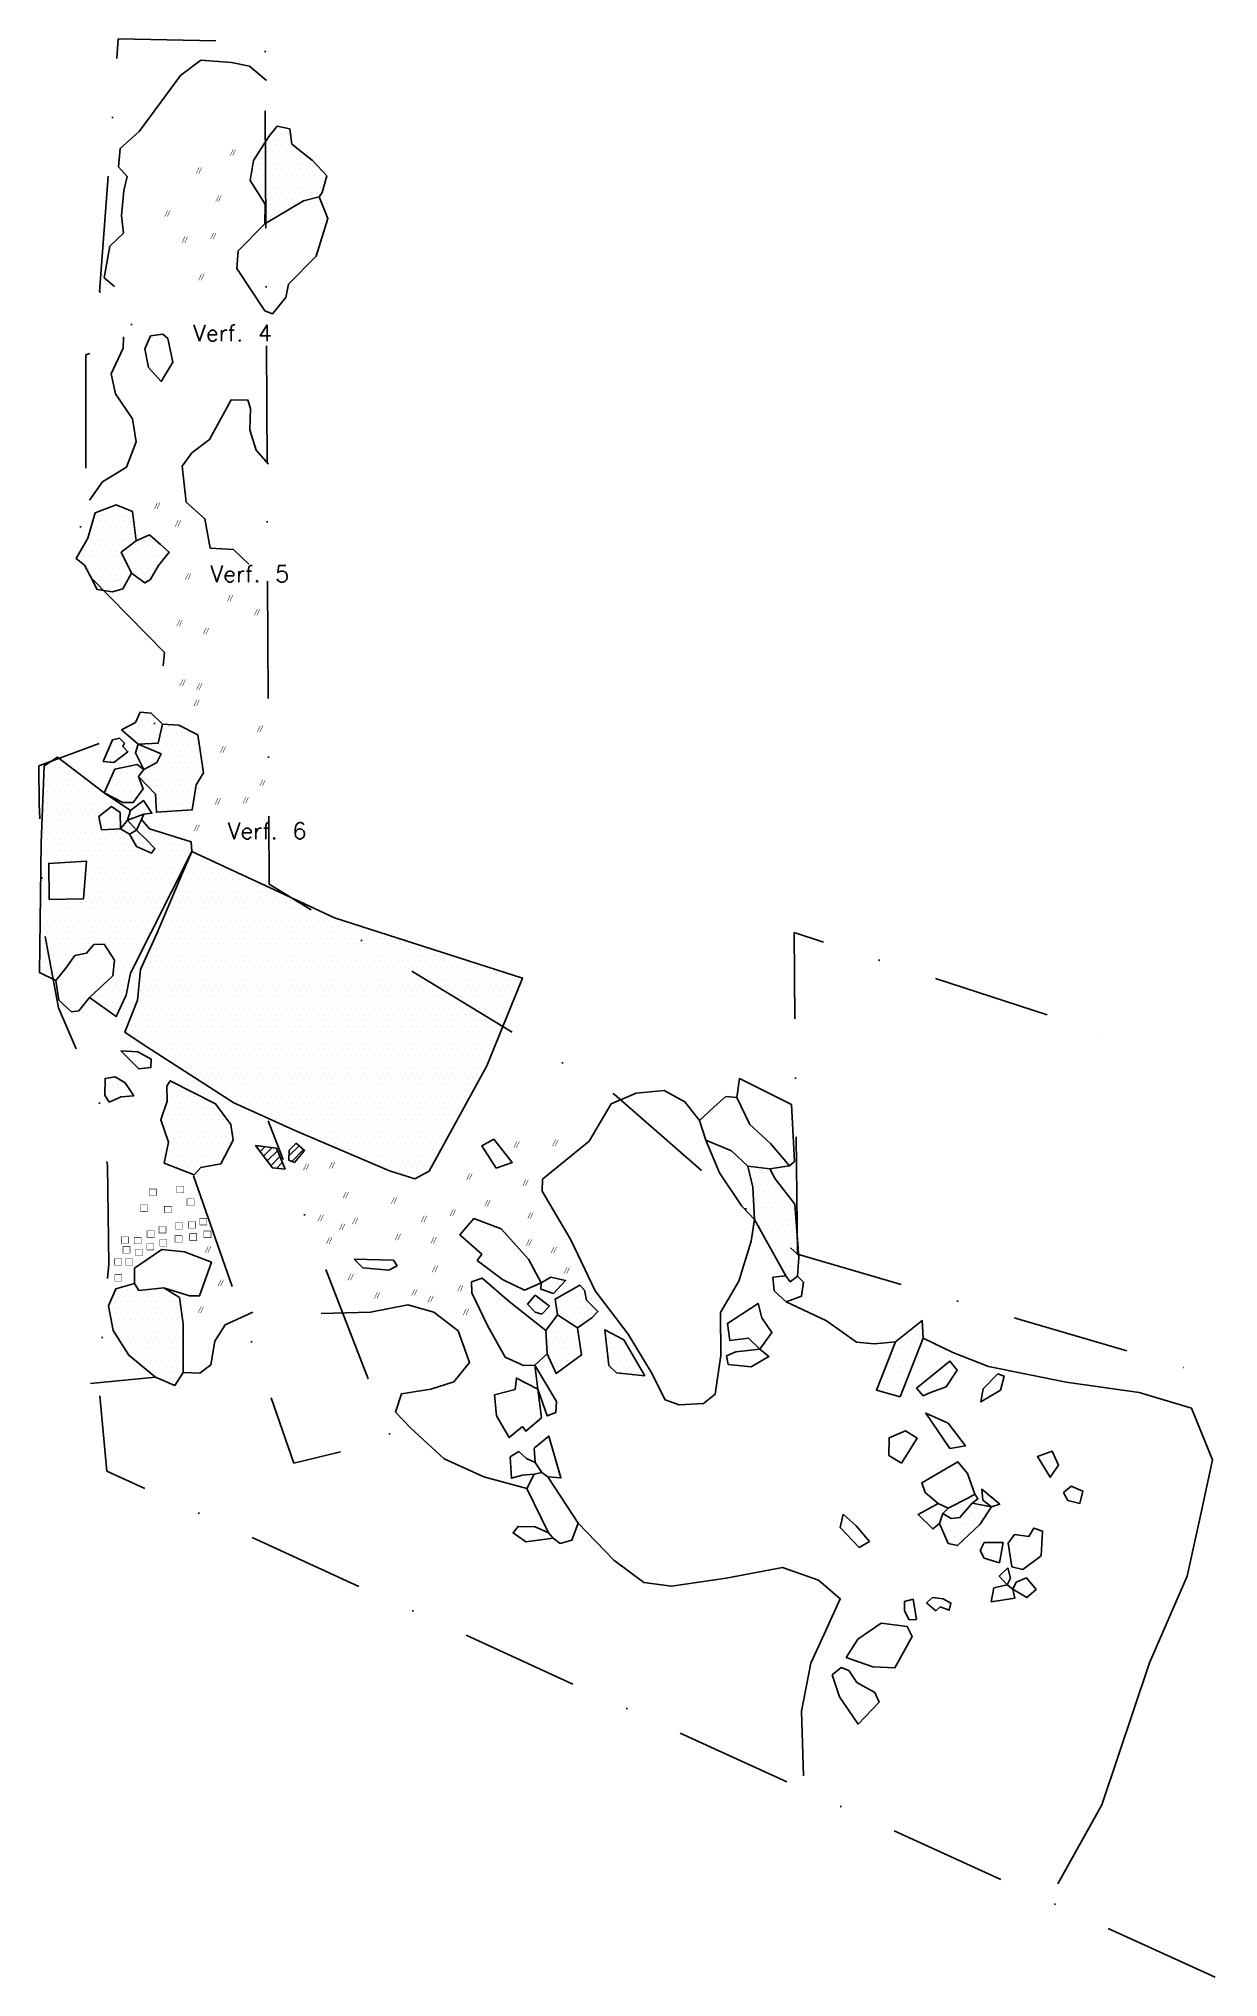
# Model space of a CAD drawing. Header units: metres. Extents: x 374 to 625, y -2083 to -1670.
import ezdxf

# ---------------------------------------------------------------- set-up
doc = ezdxf.new("R2010")
doc.units = ezdxf.units.M
doc.header["$LTSCALE"] = 25
doc.header["$MEASUREMENT"] = 0
doc.linetypes.add('STRICHPUNKTX2', pattern=[2, 1, -0.5, 0, -0.5])
doc.layers.get('0').update_dxf_attribs({"linetype": 'CONTINUOUS'})
for name, color, linetype in [('BEFUND', 1, 'CONTINUOUS'), ('BEFUNDSCHRAFF', 1, 'CONTINUOUS'), ('FEUER', 1, 'CONTINUOUS'), ('GRABUNGSGRENZE', 3, 'STRICHPUNKTX2'), ('STEINE', 4, 'CONTINUOUS'), ('STEINESCHRAFF', 4, 'CONTINUOUS')]:
    doc.layers.add(name, color=color, linetype=linetype)
doc.styles.get("Standard").update_dxf_attribs({"font": 'txt.shx'})

msp = doc.modelspace()

# ---------------------------------------------------------------- texts
at = {"layer": 'BEFUNDSCHRAFF'}
for s, p in [('Verf. 4', (407.21, -1734.1)), ('Verf. 5', (410.89, -1785.4)), ('Verf. 6', (414.57, -1840.15))]:
    msp.add_text(s, height=3.5, dxfattribs=at).set_placement(p)

# ---------------------------------------------------------------- blocks, each defined once
blk = doc.blocks.new('RL')
at = {"layer": 'FEUER', "const_width": 0.1}
blk.add_lwpolyline([(0, -1.4), (0, 0), (1.5, 0), (1.5, -1.4), (0, -1.4)], dxfattribs=at)
blk = doc.blocks.new('HK')
at = {"layer": 'FEUER', "const_width": 0.1}
for points in [[(-0.66, -1.37), (0, 0)], [(0.52, -0.03), (-0.1, -1.37)]]:
    blk.add_lwpolyline(points, dxfattribs=at)
blk = doc.blocks.new('*X4')
at = {"color": 0}
for p, q in [((420.68, -1905.7), (420.88, -1905.5)), ((421.44, -1906.71), (422.46, -1905.69)), ((422.2, -1907.72), (424.03, -1905.89)), ((422.96, -1908.73), (425.15, -1906.54)), ((423.71, -1909.74), (425.67, -1907.78)), ((427.62, -1907.6), (429.74, -1905.48)), ((428.18, -1908.81), (430.68, -1906.31)), ((424.91, -1910.31), (426.2, -1909.02)), ((426.51, -1910.48), (426.72, -1910.27))]:
    blk.add_line(p, q, dxfattribs=at)
blk = doc.blocks.new('*X6')
at = {"color": 0}
for p, q in [((394.375, -1816.25), (394.375, -1816.25)), ((395.625, -1816.25), (395.625, -1816.25)), ((396.25, -1815), (396.25, -1815)), ((396.875, -1813.75), (396.875, -1813.75)), ((396.875, -1816.25), (396.875, -1816.25)), ((397.5, -1815), (397.5, -1815)), ((398.125, -1813.75), (398.125, -1813.75)), ((398.125, -1816.25), (398.125, -1816.25)), ((398.75, -1815), (398.75, -1815)), ((399.375, -1816.25), (399.375, -1816.25)), ((400, -1815), (400, -1815)), ((400.625, -1816.25), (400.625, -1816.25)), ((401.875, -1816.25), (401.875, -1816.25)), ((403.125, -1816.25), (403.125, -1816.25)), ((404.375, -1816.25), (404.375, -1816.25)), ((390, -1820), (390, -1820)), ((391.25, -1820), (391.25, -1820)), ((393.75, -1817.5), (393.75, -1817.5)), ((394.375, -1818.75), (394.375, -1818.75)), ((395, -1817.5), (395, -1817.5)), ((395.625, -1818.75), (395.625, -1818.75)), ((396.25, -1817.5), (396.25, -1817.5)), ((396.25, -1820), (396.25, -1820)), ((396.875, -1818.75), (396.875, -1818.75)), ((397.5, -1817.5), (397.5, -1817.5)), ((397.5, -1820), (397.5, -1820)), ((398.125, -1818.75), (398.125, -1818.75)), ((398.75, -1817.5), (398.75, -1817.5)), ((398.75, -1820), (398.75, -1820)), ((399.375, -1818.75), (399.375, -1818.75)), ((400, -1817.5), (400, -1817.5)), ((400, -1820), (400, -1820)), ((400.625, -1818.75), (400.625, -1818.75)), ((401.25, -1817.5), (401.25, -1817.5)), ((401.25, -1820), (401.25, -1820)), ((401.875, -1818.75), (401.875, -1818.75)), ((402.5, -1817.5), (402.5, -1817.5)), ((402.5, -1820), (402.5, -1820)), ((403.125, -1818.75), (403.125, -1818.75)), ((403.75, -1817.5), (403.75, -1817.5)), ((403.75, -1820), (403.75, -1820)), ((404.375, -1818.75), (404.375, -1818.75)), ((405, -1817.5), (405, -1817.5)), ((405, -1820), (405, -1820)), ((405.625, -1818.75), (405.625, -1818.75)), ((406.25, -1817.5), (406.25, -1817.5)), ((406.25, -1820), (406.25, -1820)), ((406.875, -1818.75), (406.875, -1818.75)), ((407.5, -1820), (407.5, -1820)), ((408.125, -1818.75), (408.125, -1818.75)), ((376.25, -1825), (376.25, -1825)), ((376.875, -1823.75), (376.875, -1823.75)), ((377.5, -1825), (377.5, -1825)), ((378.125, -1823.75), (378.125, -1823.75)), ((378.75, -1825), (378.75, -1825)), ((379.375, -1823.75), (379.375, -1823.75)), ((380, -1825), (380, -1825)), ((381.25, -1825), (381.25, -1825)), ((388.75, -1822.5), (388.75, -1822.5)), ((389.375, -1821.25), (389.375, -1821.25)), ((390, -1822.5), (390, -1822.5)), ((390.625, -1821.25), (390.625, -1821.25)), ((391.25, -1822.5), (391.25, -1822.5)), ((391.875, -1821.25), (391.875, -1821.25)), ((392.5, -1825), (392.5, -1825)), ((393.75, -1825), (393.75, -1825)), ((395, -1825), (395, -1825)), ((395.625, -1821.25), (395.625, -1821.25)), ((396.25, -1822.5), (396.25, -1822.5)), ((396.875, -1821.25), (396.875, -1821.25)), ((396.875, -1823.75), (396.875, -1823.75)), ((397.5, -1822.5), (397.5, -1822.5)), ((397.5, -1825), (397.5, -1825)), ((398.125, -1821.25), (398.125, -1821.25)), ((398.125, -1823.75), (398.125, -1823.75)), ((398.75, -1822.5), (398.75, -1822.5)), ((398.75, -1825), (398.75, -1825)), ((399.375, -1821.25), (399.375, -1821.25)), ((399.375, -1823.75), (399.375, -1823.75)), ((400, -1822.5), (400, -1822.5)), ((400, -1825), (400, -1825)), ((400.625, -1821.25), (400.625, -1821.25)), ((400.625, -1823.75), (400.625, -1823.75)), ((401.25, -1822.5), (401.25, -1822.5)), ((401.25, -1825), (401.25, -1825)), ((401.875, -1821.25), (401.875, -1821.25)), ((401.875, -1823.75), (401.875, -1823.75)), ((402.5, -1822.5), (402.5, -1822.5)), ((402.5, -1825), (402.5, -1825)), ((403.125, -1821.25), (403.125, -1821.25)), ((403.125, -1823.75), (403.125, -1823.75)), ((403.75, -1822.5), (403.75, -1822.5)), ((403.75, -1825), (403.75, -1825)), ((404.375, -1821.25), (404.375, -1821.25)), ((404.375, -1823.75), (404.375, -1823.75)), ((405, -1822.5), (405, -1822.5)), ((405, -1825), (405, -1825)), ((405.625, -1821.25), (405.625, -1821.25)), ((405.625, -1823.75), (405.625, -1823.75)), ((406.25, -1822.5), (406.25, -1822.5)), ((406.25, -1825), (406.25, -1825)), ((406.875, -1821.25), (406.875, -1821.25)), ((406.875, -1823.75), (406.875, -1823.75)), ((407.5, -1822.5), (407.5, -1822.5)), ((407.5, -1825), (407.5, -1825)), ((408.125, -1821.25), (408.125, -1821.25)), ((408.125, -1823.75), (408.125, -1823.75)), ((408.75, -1822.5), (408.75, -1822.5)), ((408.75, -1825), (408.75, -1825)), ((375.625, -1826.25), (375.625, -1826.25)), ((375.625, -1828.75), (375.625, -1828.75)), ((376.25, -1827.5), (376.25, -1827.5)), ((376.875, -1826.25), (376.875, -1826.25)), ((376.875, -1828.75), (376.875, -1828.75)), ((377.5, -1827.5), (377.5, -1827.5)), ((378.125, -1826.25), (378.125, -1826.25)), ((378.125, -1828.75), (378.125, -1828.75)), ((378.75, -1827.5), (378.75, -1827.5)), ((379.375, -1826.25), (379.375, -1826.25)), ((379.375, -1828.75), (379.375, -1828.75)), ((380, -1827.5), (380, -1827.5)), ((380.625, -1826.25), (380.625, -1826.25)), ((380.625, -1828.75), (380.625, -1828.75)), ((381.25, -1827.5), (381.25, -1827.5)), ((381.875, -1826.25), (381.875, -1826.25)), ((381.875, -1828.75), (381.875, -1828.75)), ((382.5, -1827.5), (382.5, -1827.5)), ((383.125, -1828.75), (383.125, -1828.75)), ((383.75, -1827.5), (383.75, -1827.5)), ((384.375, -1828.75), (384.375, -1828.75)), ((385.625, -1828.75), (385.625, -1828.75)), ((389.375, -1828.75), (389.375, -1828.75)), ((390, -1827.5), (390, -1827.5)), ((390.625, -1826.25), (390.625, -1826.25)), ((390.625, -1828.75), (390.625, -1828.75)), ((391.25, -1827.5), (391.25, -1827.5)), ((391.875, -1826.25), (391.875, -1826.25)), ((391.875, -1828.75), (391.875, -1828.75)), ((392.5, -1827.5), (392.5, -1827.5)), ((393.125, -1826.25), (393.125, -1826.25)), ((393.125, -1828.75), (393.125, -1828.75)), ((393.75, -1827.5), (393.75, -1827.5)), ((394.375, -1826.25), (394.375, -1826.25)), ((394.375, -1828.75), (394.375, -1828.75)), ((395, -1827.5), (395, -1827.5)), ((395.625, -1826.25), (395.625, -1826.25)), ((395.625, -1828.75), (395.625, -1828.75)), ((396.25, -1827.5), (396.25, -1827.5)), ((396.875, -1826.25), (396.875, -1826.25)), ((397.5, -1827.5), (397.5, -1827.5)), ((398.125, -1826.25), (398.125, -1826.25)), ((398.125, -1828.75), (398.125, -1828.75)), ((398.75, -1827.5), (398.75, -1827.5)), ((399.375, -1826.25), (399.375, -1826.25)), ((399.375, -1828.75), (399.375, -1828.75)), ((400, -1827.5), (400, -1827.5)), ((400.625, -1826.25), (400.625, -1826.25)), ((400.625, -1828.75), (400.625, -1828.75)), ((401.25, -1827.5), (401.25, -1827.5)), ((401.875, -1826.25), (401.875, -1826.25)), ((401.875, -1828.75), (401.875, -1828.75)), ((402.5, -1827.5), (402.5, -1827.5)), ((403.125, -1826.25), (403.125, -1826.25)), ((403.125, -1828.75), (403.125, -1828.75)), ((403.75, -1827.5), (403.75, -1827.5)), ((404.375, -1826.25), (404.375, -1826.25)), ((404.375, -1828.75), (404.375, -1828.75)), ((405, -1827.5), (405, -1827.5)), ((405.625, -1826.25), (405.625, -1826.25)), ((405.625, -1828.75), (405.625, -1828.75)), ((406.25, -1827.5), (406.25, -1827.5)), ((406.875, -1826.25), (406.875, -1826.25)), ((406.875, -1828.75), (406.875, -1828.75)), ((407.5, -1827.5), (407.5, -1827.5)), ((408.125, -1826.25), (408.125, -1826.25)), ((375.625, -1831.25), (375.625, -1831.25)), ((376.25, -1830), (376.25, -1830)), ((376.25, -1832.5), (376.25, -1832.5)), ((376.875, -1831.25), (376.875, -1831.25)), ((377.5, -1830), (377.5, -1830)), ((377.5, -1832.5), (377.5, -1832.5)), ((378.125, -1831.25), (378.125, -1831.25)), ((378.75, -1830), (378.75, -1830)), ((378.75, -1832.5), (378.75, -1832.5)), ((379.375, -1831.25), (379.375, -1831.25)), ((380, -1830), (380, -1830)), ((380, -1832.5), (380, -1832.5)), ((380.625, -1831.25), (380.625, -1831.25)), ((381.25, -1830), (381.25, -1830)), ((381.25, -1832.5), (381.25, -1832.5)), ((381.875, -1831.25), (381.875, -1831.25)), ((382.5, -1830), (382.5, -1830)), ((382.5, -1832.5), (382.5, -1832.5)), ((383.125, -1831.25), (383.125, -1831.25)), ((383.75, -1830), (383.75, -1830)), ((383.75, -1832.5), (383.75, -1832.5)), ((384.375, -1831.25), (384.375, -1831.25)), ((385, -1830), (385, -1830)), ((385, -1832.5), (385, -1832.5)), ((385.625, -1831.25), (385.625, -1831.25)), ((386.25, -1830), (386.25, -1830)), ((386.25, -1832.5), (386.25, -1832.5)), ((386.875, -1831.25), (386.875, -1831.25)), ((387.5, -1830), (387.5, -1830)), ((387.5, -1832.5), (387.5, -1832.5)), ((388.125, -1831.25), (388.125, -1831.25)), ((388.75, -1830), (388.75, -1830)), ((388.75, -1832.5), (388.75, -1832.5)), ((389.375, -1831.25), (389.375, -1831.25)), ((390, -1830), (390, -1830)), ((390, -1832.5), (390, -1832.5)), ((390.625, -1831.25), (390.625, -1831.25)), ((391.25, -1830), (391.25, -1830)), ((391.25, -1832.5), (391.25, -1832.5)), ((391.875, -1831.25), (391.875, -1831.25)), ((392.5, -1830), (392.5, -1830)), ((393.125, -1831.25), (393.125, -1831.25)), ((393.75, -1830), (393.75, -1830)), ((394.375, -1831.25), (394.375, -1831.25)), ((395, -1830), (395, -1830)), ((396.25, -1832.5), (396.25, -1832.5)), ((398.75, -1830), (398.75, -1830)), ((399.375, -1831.25), (399.375, -1831.25)), ((400, -1830), (400, -1830)), ((400, -1832.5), (400, -1832.5)), ((400.625, -1831.25), (400.625, -1831.25)), ((401.25, -1830), (401.25, -1830)), ((401.25, -1832.5), (401.25, -1832.5)), ((401.875, -1831.25), (401.875, -1831.25)), ((402.5, -1830), (402.5, -1830)), ((402.5, -1832.5), (402.5, -1832.5)), ((403.125, -1831.25), (403.125, -1831.25)), ((403.75, -1830), (403.75, -1830)), ((403.75, -1832.5), (403.75, -1832.5)), ((404.375, -1831.25), (404.375, -1831.25)), ((405, -1830), (405, -1830)), ((405, -1832.5), (405, -1832.5)), ((405.625, -1831.25), (405.625, -1831.25)), ((406.25, -1830), (406.25, -1830)), ((406.25, -1832.5), (406.25, -1832.5)), ((406.875, -1831.25), (406.875, -1831.25)), ((407.5, -1830), (407.5, -1830)), ((375, -1837.5), (375, -1837.5)), ((375.625, -1833.75), (375.625, -1833.75)), ((375.625, -1836.25), (375.625, -1836.25)), ((376.25, -1835), (376.25, -1835)), ((376.25, -1837.5), (376.25, -1837.5)), ((376.875, -1833.75), (376.875, -1833.75)), ((376.875, -1836.25), (376.875, -1836.25)), ((377.5, -1835), (377.5, -1835)), ((377.5, -1837.5), (377.5, -1837.5)), ((378.125, -1833.75), (378.125, -1833.75)), ((378.125, -1836.25), (378.125, -1836.25)), ((378.75, -1835), (378.75, -1835)), ((378.75, -1837.5), (378.75, -1837.5)), ((379.375, -1833.75), (379.375, -1833.75)), ((379.375, -1836.25), (379.375, -1836.25)), ((380, -1835), (380, -1835)), ((380, -1837.5), (380, -1837.5)), ((380.625, -1833.75), (380.625, -1833.75)), ((380.625, -1836.25), (380.625, -1836.25)), ((381.25, -1835), (381.25, -1835)), ((381.25, -1837.5), (381.25, -1837.5)), ((381.875, -1833.75), (381.875, -1833.75)), ((381.875, -1836.25), (381.875, -1836.25)), ((382.5, -1835), (382.5, -1835)), ((382.5, -1837.5), (382.5, -1837.5)), ((383.125, -1833.75), (383.125, -1833.75)), ((383.125, -1836.25), (383.125, -1836.25)), ((383.75, -1835), (383.75, -1835)), ((383.75, -1837.5), (383.75, -1837.5)), ((384.375, -1833.75), (384.375, -1833.75)), ((384.375, -1836.25), (384.375, -1836.25)), ((385, -1835), (385, -1835)), ((385, -1837.5), (385, -1837.5)), ((385.625, -1833.75), (385.625, -1833.75)), ((385.625, -1836.25), (385.625, -1836.25)), ((386.25, -1835), (386.25, -1835)), ((386.25, -1837.5), (386.25, -1837.5)), ((386.875, -1833.75), (386.875, -1833.75)), ((386.875, -1836.25), (386.875, -1836.25)), ((387.5, -1835), (387.5, -1835)), ((387.5, -1837.5), (387.5, -1837.5)), ((388.125, -1833.75), (388.125, -1833.75)), ((390.625, -1833.75), (390.625, -1833.75)), ((391.875, -1833.75), (391.875, -1833.75)), ((391.875, -1836.25), (391.875, -1836.25)), ((392.5, -1835), (392.5, -1835)), ((392.5, -1837.5), (392.5, -1837.5)), ((393.125, -1833.75), (393.125, -1833.75)), ((393.125, -1836.25), (393.125, -1836.25)), ((393.75, -1835), (393.75, -1835)), ((393.75, -1837.5), (393.75, -1837.5)), ((394.375, -1833.75), (394.375, -1833.75)), ((395, -1835), (395, -1835)), ((395.625, -1833.75), (395.625, -1833.75)), ((396.25, -1835), (396.25, -1835)), ((396.25, -1837.5), (396.25, -1837.5)), ((396.875, -1833.75), (396.875, -1833.75)), ((397.5, -1837.5), (397.5, -1837.5)), ((399.375, -1833.75), (399.375, -1833.75)), ((400.625, -1833.75), (400.625, -1833.75)), ((401.875, -1833.75), (401.875, -1833.75)), ((403.125, -1833.75), (403.125, -1833.75)), ((404.375, -1833.75), (404.375, -1833.75)), ((405.625, -1833.75), (405.625, -1833.75)), ((406.875, -1833.75), (406.875, -1833.75)), ((375, -1840), (375, -1840)), ((375.625, -1838.75), (375.625, -1838.75)), ((375.625, -1841.25), (375.625, -1841.25)), ((376.25, -1840), (376.25, -1840)), ((376.875, -1838.75), (376.875, -1838.75)), ((376.875, -1841.25), (376.875, -1841.25)), ((377.5, -1840), (377.5, -1840)), ((378.125, -1838.75), (378.125, -1838.75)), ((378.125, -1841.25), (378.125, -1841.25)), ((378.75, -1840), (378.75, -1840)), ((379.375, -1838.75), (379.375, -1838.75)), ((379.375, -1841.25), (379.375, -1841.25)), ((380, -1840), (380, -1840)), ((380.625, -1838.75), (380.625, -1838.75)), ((380.625, -1841.25), (380.625, -1841.25)), ((381.25, -1840), (381.25, -1840)), ((381.875, -1838.75), (381.875, -1838.75)), ((381.875, -1841.25), (381.875, -1841.25)), ((382.5, -1840), (382.5, -1840)), ((383.125, -1838.75), (383.125, -1838.75)), ((383.125, -1841.25), (383.125, -1841.25)), ((383.75, -1840), (383.75, -1840)), ((384.375, -1838.75), (384.375, -1838.75)), ((384.375, -1841.25), (384.375, -1841.25)), ((385, -1840), (385, -1840)), ((385.625, -1838.75), (385.625, -1838.75)), ((385.625, -1841.25), (385.625, -1841.25)), ((386.25, -1840), (386.25, -1840)), ((386.875, -1838.75), (386.875, -1838.75)), ((386.875, -1841.25), (386.875, -1841.25)), ((387.5, -1840), (387.5, -1840)), ((388.125, -1838.75), (388.125, -1838.75)), ((388.125, -1841.25), (388.125, -1841.25)), ((388.75, -1840), (388.75, -1840)), ((389.375, -1838.75), (389.375, -1838.75)), ((389.375, -1841.25), (389.375, -1841.25)), ((390, -1840), (390, -1840)), ((390.625, -1838.75), (390.625, -1838.75)), ((390.625, -1841.25), (390.625, -1841.25)), ((391.25, -1840), (391.25, -1840)), ((391.875, -1838.75), (391.875, -1838.75)), ((391.875, -1841.25), (391.875, -1841.25)), ((392.5, -1840), (392.5, -1840)), ((393.125, -1838.75), (393.125, -1838.75)), ((393.125, -1841.25), (393.125, -1841.25)), ((393.75, -1840), (393.75, -1840)), ((394.375, -1841.25), (394.375, -1841.25)), ((396.875, -1838.75), (396.875, -1838.75)), ((397.5, -1840), (397.5, -1840)), ((398.125, -1838.75), (398.125, -1838.75)), ((398.75, -1840), (398.75, -1840)), ((399.375, -1838.75), (399.375, -1838.75)), ((399.375, -1841.25), (399.375, -1841.25)), ((400, -1840), (400, -1840)), ((400.625, -1841.25), (400.625, -1841.25)), ((401.25, -1840), (401.25, -1840)), ((401.875, -1841.25), (401.875, -1841.25)), ((402.5, -1840), (402.5, -1840)), ((403.125, -1841.25), (403.125, -1841.25)), ((403.75, -1840), (403.75, -1840)), ((404.375, -1841.25), (404.375, -1841.25)), ((405.625, -1841.25), (405.625, -1841.25)), ((375, -1842.5), (375, -1842.5)), ((375, -1845), (375, -1845)), ((375.625, -1843.75), (375.625, -1843.75)), ((376.25, -1842.5), (376.25, -1842.5)), ((376.25, -1845), (376.25, -1845)), ((376.875, -1843.75), (376.875, -1843.75)), ((377.5, -1842.5), (377.5, -1842.5)), ((377.5, -1845), (377.5, -1845)), ((378.125, -1843.75), (378.125, -1843.75)), ((378.75, -1842.5), (378.75, -1842.5)), ((378.75, -1845), (378.75, -1845)), ((379.375, -1843.75), (379.375, -1843.75)), ((380, -1842.5), (380, -1842.5)), ((380, -1845), (380, -1845)), ((380.625, -1843.75), (380.625, -1843.75)), ((381.25, -1842.5), (381.25, -1842.5)), ((381.25, -1845), (381.25, -1845)), ((381.875, -1843.75), (381.875, -1843.75)), ((382.5, -1842.5), (382.5, -1842.5)), ((383.125, -1843.75), (383.125, -1843.75)), ((383.75, -1842.5), (383.75, -1842.5)), ((384.375, -1843.75), (384.375, -1843.75)), ((385, -1842.5), (385, -1842.5)), ((385, -1845), (385, -1845)), ((385.625, -1843.75), (385.625, -1843.75)), ((386.25, -1842.5), (386.25, -1842.5)), ((386.25, -1845), (386.25, -1845)), ((386.875, -1843.75), (386.875, -1843.75)), ((387.5, -1842.5), (387.5, -1842.5)), ((387.5, -1845), (387.5, -1845)), ((388.125, -1843.75), (388.125, -1843.75)), ((388.75, -1842.5), (388.75, -1842.5)), ((388.75, -1845), (388.75, -1845)), ((389.375, -1843.75), (389.375, -1843.75)), ((390, -1842.5), (390, -1842.5)), ((390, -1845), (390, -1845)), ((390.625, -1843.75), (390.625, -1843.75)), ((391.25, -1842.5), (391.25, -1842.5)), ((391.25, -1845), (391.25, -1845)), ((391.875, -1843.75), (391.875, -1843.75)), ((392.5, -1842.5), (392.5, -1842.5)), ((392.5, -1845), (392.5, -1845)), ((393.125, -1843.75), (393.125, -1843.75)), ((393.75, -1842.5), (393.75, -1842.5)), ((393.75, -1845), (393.75, -1845)), ((394.375, -1843.75), (394.375, -1843.75)), ((395, -1842.5), (395, -1842.5)), ((395, -1845), (395, -1845)), ((395.625, -1843.75), (395.625, -1843.75)), ((396.25, -1842.5), (396.25, -1842.5)), ((396.25, -1845), (396.25, -1845)), ((396.875, -1843.75), (396.875, -1843.75)), ((397.5, -1845), (397.5, -1845)), ((398.125, -1843.75), (398.125, -1843.75)), ((398.75, -1845), (398.75, -1845)), ((399.375, -1843.75), (399.375, -1843.75)), ((400, -1842.5), (400, -1842.5)), ((400, -1845), (400, -1845)), ((400.625, -1843.75), (400.625, -1843.75)), ((401.25, -1842.5), (401.25, -1842.5)), ((401.25, -1845), (401.25, -1845)), ((401.875, -1843.75), (401.875, -1843.75)), ((402.5, -1842.5), (402.5, -1842.5)), ((402.5, -1845), (402.5, -1845)), ((403.125, -1843.75), (403.125, -1843.75)), ((403.75, -1842.5), (403.75, -1842.5)), ((403.75, -1845), (403.75, -1845)), ((404.375, -1843.75), (404.375, -1843.75)), ((405, -1842.5), (405, -1842.5)), ((405, -1845), (405, -1845)), ((405.625, -1843.75), (405.625, -1843.75)), ((406.25, -1842.5), (406.25, -1842.5)), ((406.25, -1845), (406.25, -1845)), ((406.875, -1843.75), (406.875, -1843.75)), ((407.5, -1845), (407.5, -1845)), ((408.125, -1843.75), (408.125, -1843.75)), ((408.75, -1845), (408.75, -1845)), ((410, -1845), (410, -1845)), ((411.25, -1845), (411.25, -1845)), ((375, -1847.5), (375, -1847.5)), ((375, -1850), (375, -1850)), ((375.625, -1846.25), (375.625, -1846.25)), ((375.625, -1848.75), (375.625, -1848.75)), ((376.25, -1847.5), (376.25, -1847.5)), ((376.25, -1850), (376.25, -1850)), ((384.375, -1846.25), (384.375, -1846.25)), ((384.375, -1848.75), (384.375, -1848.75)), ((385, -1847.5), (385, -1847.5)), ((385, -1850), (385, -1850)), ((385.625, -1846.25), (385.625, -1846.25)), ((385.625, -1848.75), (385.625, -1848.75)), ((386.25, -1847.5), (386.25, -1847.5)), ((386.25, -1850), (386.25, -1850)), ((386.875, -1846.25), (386.875, -1846.25)), ((386.875, -1848.75), (386.875, -1848.75)), ((387.5, -1847.5), (387.5, -1847.5)), ((387.5, -1850), (387.5, -1850)), ((388.125, -1846.25), (388.125, -1846.25)), ((388.125, -1848.75), (388.125, -1848.75)), ((388.75, -1847.5), (388.75, -1847.5)), ((388.75, -1850), (388.75, -1850)), ((389.375, -1846.25), (389.375, -1846.25)), ((389.375, -1848.75), (389.375, -1848.75)), ((390, -1847.5), (390, -1847.5)), ((390, -1850), (390, -1850)), ((390.625, -1846.25), (390.625, -1846.25)), ((390.625, -1848.75), (390.625, -1848.75)), ((391.25, -1847.5), (391.25, -1847.5)), ((391.25, -1850), (391.25, -1850)), ((391.875, -1846.25), (391.875, -1846.25)), ((391.875, -1848.75), (391.875, -1848.75)), ((392.5, -1847.5), (392.5, -1847.5)), ((392.5, -1850), (392.5, -1850)), ((393.125, -1846.25), (393.125, -1846.25)), ((393.125, -1848.75), (393.125, -1848.75)), ((393.75, -1847.5), (393.75, -1847.5)), ((393.75, -1850), (393.75, -1850)), ((394.375, -1846.25), (394.375, -1846.25)), ((394.375, -1848.75), (394.375, -1848.75)), ((395, -1847.5), (395, -1847.5)), ((395, -1850), (395, -1850)), ((395.625, -1846.25), (395.625, -1846.25)), ((395.625, -1848.75), (395.625, -1848.75)), ((396.25, -1847.5), (396.25, -1847.5)), ((396.25, -1850), (396.25, -1850)), ((396.875, -1846.25), (396.875, -1846.25)), ((396.875, -1848.75), (396.875, -1848.75)), ((397.5, -1847.5), (397.5, -1847.5)), ((397.5, -1850), (397.5, -1850)), ((398.125, -1846.25), (398.125, -1846.25)), ((398.125, -1848.75), (398.125, -1848.75)), ((398.75, -1847.5), (398.75, -1847.5)), ((398.75, -1850), (398.75, -1850)), ((399.375, -1846.25), (399.375, -1846.25)), ((399.375, -1848.75), (399.375, -1848.75)), ((400, -1847.5), (400, -1847.5)), ((400, -1850), (400, -1850)), ((400.625, -1846.25), (400.625, -1846.25)), ((400.625, -1848.75), (400.625, -1848.75)), ((401.25, -1847.5), (401.25, -1847.5)), ((401.25, -1850), (401.25, -1850)), ((401.875, -1846.25), (401.875, -1846.25)), ((401.875, -1848.75), (401.875, -1848.75)), ((402.5, -1847.5), (402.5, -1847.5)), ((402.5, -1850), (402.5, -1850)), ((403.125, -1846.25), (403.125, -1846.25)), ((403.125, -1848.75), (403.125, -1848.75)), ((403.75, -1847.5), (403.75, -1847.5)), ((404.375, -1846.25), (404.375, -1846.25)), ((404.375, -1848.75), (404.375, -1848.75)), ((405, -1847.5), (405, -1847.5)), ((405, -1850), (405, -1850)), ((405.625, -1846.25), (405.625, -1846.25)), ((405.625, -1848.75), (405.625, -1848.75)), ((406.25, -1847.5), (406.25, -1847.5)), ((406.25, -1850), (406.25, -1850)), ((406.875, -1846.25), (406.875, -1846.25)), ((406.875, -1848.75), (406.875, -1848.75)), ((407.5, -1847.5), (407.5, -1847.5)), ((407.5, -1850), (407.5, -1850)), ((408.125, -1846.25), (408.125, -1846.25)), ((408.125, -1848.75), (408.125, -1848.75)), ((408.75, -1847.5), (408.75, -1847.5)), ((408.75, -1850), (408.75, -1850)), ((409.375, -1846.25), (409.375, -1846.25)), ((409.375, -1848.75), (409.375, -1848.75)), ((410, -1847.5), (410, -1847.5)), ((410, -1850), (410, -1850)), ((410.625, -1846.25), (410.625, -1846.25)), ((410.625, -1848.75), (410.625, -1848.75)), ((411.25, -1847.5), (411.25, -1847.5)), ((411.25, -1850), (411.25, -1850)), ((411.875, -1846.25), (411.875, -1846.25)), ((411.875, -1848.75), (411.875, -1848.75)), ((412.5, -1847.5), (412.5, -1847.5)), ((412.5, -1850), (412.5, -1850)), ((413.125, -1846.25), (413.125, -1846.25)), ((413.125, -1848.75), (413.125, -1848.75)), ((413.75, -1847.5), (413.75, -1847.5)), ((413.75, -1850), (413.75, -1850)), ((414.375, -1848.75), (414.375, -1848.75)), ((415, -1847.5), (415, -1847.5)), ((415, -1850), (415, -1850)), ((415.625, -1848.75), (415.625, -1848.75)), ((416.25, -1847.5), (416.25, -1847.5)), ((416.25, -1850), (416.25, -1850)), ((416.875, -1848.75), (416.875, -1848.75)), ((417.5, -1850), (417.5, -1850)), ((418.125, -1848.75), (418.125, -1848.75)), ((418.75, -1850), (418.75, -1850)), ((419.375, -1848.75), (419.375, -1848.75)), ((420, -1850), (420, -1850)), ((421.25, -1850), (421.25, -1850)), ((375, -1852.5), (375, -1852.5)), ((375.625, -1851.25), (375.625, -1851.25)), ((375.625, -1853.75), (375.625, -1853.75)), ((376.25, -1852.5), (376.25, -1852.5)), ((376.875, -1853.75), (376.875, -1853.75)), ((378.125, -1853.75), (378.125, -1853.75)), ((379.375, -1853.75), (379.375, -1853.75)), ((380.625, -1853.75), (380.625, -1853.75)), ((381.875, -1853.75), (381.875, -1853.75)), ((383.125, -1853.75), (383.125, -1853.75)), ((384.375, -1851.25), (384.375, -1851.25)), ((384.375, -1853.75), (384.375, -1853.75)), ((385, -1852.5), (385, -1852.5)), ((385.625, -1851.25), (385.625, -1851.25)), ((385.625, -1853.75), (385.625, -1853.75)), ((386.25, -1852.5), (386.25, -1852.5)), ((386.875, -1851.25), (386.875, -1851.25)), ((386.875, -1853.75), (386.875, -1853.75)), ((387.5, -1852.5), (387.5, -1852.5)), ((388.125, -1851.25), (388.125, -1851.25)), ((388.125, -1853.75), (388.125, -1853.75)), ((388.75, -1852.5), (388.75, -1852.5)), ((389.375, -1851.25), (389.375, -1851.25)), ((389.375, -1853.75), (389.375, -1853.75)), ((390, -1852.5), (390, -1852.5)), ((390.625, -1851.25), (390.625, -1851.25)), ((390.625, -1853.75), (390.625, -1853.75)), ((391.25, -1852.5), (391.25, -1852.5)), ((391.875, -1851.25), (391.875, -1851.25)), ((391.875, -1853.75), (391.875, -1853.75)), ((392.5, -1852.5), (392.5, -1852.5)), ((393.125, -1851.25), (393.125, -1851.25)), ((393.125, -1853.75), (393.125, -1853.75)), ((393.75, -1852.5), (393.75, -1852.5)), ((394.375, -1851.25), (394.375, -1851.25)), ((394.375, -1853.75), (394.375, -1853.75)), ((395, -1852.5), (395, -1852.5)), ((395.625, -1851.25), (395.625, -1851.25)), ((395.625, -1853.75), (395.625, -1853.75)), ((396.25, -1852.5), (396.25, -1852.5)), ((396.875, -1851.25), (396.875, -1851.25)), ((396.875, -1853.75), (396.875, -1853.75)), ((397.5, -1852.5), (397.5, -1852.5)), ((398.125, -1851.25), (398.125, -1851.25)), ((398.125, -1853.75), (398.125, -1853.75)), ((398.75, -1852.5), (398.75, -1852.5)), ((399.375, -1851.25), (399.375, -1851.25)), ((399.375, -1853.75), (399.375, -1853.75)), ((400, -1852.5), (400, -1852.5)), ((400.625, -1851.25), (400.625, -1851.25)), ((400.625, -1853.75), (400.625, -1853.75)), ((401.25, -1852.5), (401.25, -1852.5)), ((401.875, -1851.25), (401.875, -1851.25)), ((403.125, -1853.75), (403.125, -1853.75)), ((403.75, -1852.5), (403.75, -1852.5)), ((404.375, -1851.25), (404.375, -1851.25)), ((404.375, -1853.75), (404.375, -1853.75)), ((405, -1852.5), (405, -1852.5)), ((405.625, -1851.25), (405.625, -1851.25)), ((405.625, -1853.75), (405.625, -1853.75)), ((406.25, -1852.5), (406.25, -1852.5)), ((406.875, -1851.25), (406.875, -1851.25)), ((406.875, -1853.75), (406.875, -1853.75)), ((407.5, -1852.5), (407.5, -1852.5)), ((408.125, -1851.25), (408.125, -1851.25)), ((408.125, -1853.75), (408.125, -1853.75)), ((408.75, -1852.5), (408.75, -1852.5)), ((409.375, -1851.25), (409.375, -1851.25)), ((409.375, -1853.75), (409.375, -1853.75)), ((410, -1852.5), (410, -1852.5)), ((410.625, -1851.25), (410.625, -1851.25)), ((410.625, -1853.75), (410.625, -1853.75)), ((411.25, -1852.5), (411.25, -1852.5)), ((411.875, -1851.25), (411.875, -1851.25)), ((411.875, -1853.75), (411.875, -1853.75)), ((412.5, -1852.5), (412.5, -1852.5)), ((413.125, -1851.25), (413.125, -1851.25)), ((413.125, -1853.75), (413.125, -1853.75)), ((413.75, -1852.5), (413.75, -1852.5)), ((414.375, -1851.25), (414.375, -1851.25)), ((414.375, -1853.75), (414.375, -1853.75)), ((415, -1852.5), (415, -1852.5)), ((415.625, -1851.25), (415.625, -1851.25)), ((415.625, -1853.75), (415.625, -1853.75)), ((416.25, -1852.5), (416.25, -1852.5)), ((416.875, -1851.25), (416.875, -1851.25)), ((416.875, -1853.75), (416.875, -1853.75)), ((417.5, -1852.5), (417.5, -1852.5)), ((418.125, -1851.25), (418.125, -1851.25)), ((418.125, -1853.75), (418.125, -1853.75)), ((418.75, -1852.5), (418.75, -1852.5)), ((419.375, -1851.25), (419.375, -1851.25)), ((419.375, -1853.75), (419.375, -1853.75)), ((420, -1852.5), (420, -1852.5)), ((420.625, -1851.25), (420.625, -1851.25)), ((420.625, -1853.75), (420.625, -1853.75)), ((421.25, -1852.5), (421.25, -1852.5)), ((421.875, -1851.25), (421.875, -1851.25)), ((421.875, -1853.75), (421.875, -1853.75)), ((422.5, -1852.5), (422.5, -1852.5)), ((423.125, -1851.25), (423.125, -1851.25)), ((423.125, -1853.75), (423.125, -1853.75)), ((423.75, -1852.5), (423.75, -1852.5)), ((424.375, -1851.25), (424.375, -1851.25)), ((424.375, -1853.75), (424.375, -1853.75)), ((425, -1852.5), (425, -1852.5)), ((425.625, -1853.75), (425.625, -1853.75)), ((426.25, -1852.5), (426.25, -1852.5)), ((426.875, -1853.75), (426.875, -1853.75)), ((427.5, -1852.5), (427.5, -1852.5)), ((428.125, -1853.75), (428.125, -1853.75)), ((429.375, -1853.75), (429.375, -1853.75)), ((375, -1855), (375, -1855)), ((375, -1857.5), (375, -1857.5)), ((375.625, -1856.25), (375.625, -1856.25)), ((376.25, -1855), (376.25, -1855)), ((376.25, -1857.5), (376.25, -1857.5)), ((376.875, -1856.25), (376.875, -1856.25)), ((377.5, -1855), (377.5, -1855)), ((377.5, -1857.5), (377.5, -1857.5)), ((378.125, -1856.25), (378.125, -1856.25)), ((378.75, -1855), (378.75, -1855)), ((378.75, -1857.5), (378.75, -1857.5)), ((379.375, -1856.25), (379.375, -1856.25)), ((380, -1855), (380, -1855)), ((380, -1857.5), (380, -1857.5)), ((380.625, -1856.25), (380.625, -1856.25)), ((381.25, -1855), (381.25, -1855)), ((381.25, -1857.5), (381.25, -1857.5)), ((381.875, -1856.25), (381.875, -1856.25)), ((382.5, -1855), (382.5, -1855)), ((382.5, -1857.5), (382.5, -1857.5)), ((383.125, -1856.25), (383.125, -1856.25)), ((383.75, -1855), (383.75, -1855)), ((383.75, -1857.5), (383.75, -1857.5)), ((384.375, -1856.25), (384.375, -1856.25)), ((385, -1855), (385, -1855)), ((385, -1857.5), (385, -1857.5)), ((385.625, -1856.25), (385.625, -1856.25)), ((386.25, -1855), (386.25, -1855)), ((386.25, -1857.5), (386.25, -1857.5)), ((386.875, -1856.25), (386.875, -1856.25)), ((387.5, -1855), (387.5, -1855)), ((387.5, -1857.5), (387.5, -1857.5)), ((388.125, -1856.25), (388.125, -1856.25)), ((388.75, -1855), (388.75, -1855)), ((388.75, -1857.5), (388.75, -1857.5)), ((389.375, -1856.25), (389.375, -1856.25)), ((390, -1855), (390, -1855)), ((390, -1857.5), (390, -1857.5)), ((390.625, -1856.25), (390.625, -1856.25)), ((391.25, -1855), (391.25, -1855)), ((391.25, -1857.5), (391.25, -1857.5)), ((391.875, -1856.25), (391.875, -1856.25)), ((392.5, -1855), (392.5, -1855)), ((392.5, -1857.5), (392.5, -1857.5)), ((393.125, -1856.25), (393.125, -1856.25)), ((393.75, -1855), (393.75, -1855)), ((393.75, -1857.5), (393.75, -1857.5)), ((394.375, -1856.25), (394.375, -1856.25)), ((395, -1855), (395, -1855)), ((395, -1857.5), (395, -1857.5)), ((395.625, -1856.25), (395.625, -1856.25)), ((396.25, -1855), (396.25, -1855)), ((396.25, -1857.5), (396.25, -1857.5)), ((396.875, -1856.25), (396.875, -1856.25)), ((397.5, -1855), (397.5, -1855)), ((397.5, -1857.5), (397.5, -1857.5)), ((398.125, -1856.25), (398.125, -1856.25)), ((398.75, -1855), (398.75, -1855)), ((398.75, -1857.5), (398.75, -1857.5)), ((399.375, -1856.25), (399.375, -1856.25)), ((400, -1855), (400, -1855)), ((401.25, -1857.5), (401.25, -1857.5)), ((401.875, -1856.25), (401.875, -1856.25)), ((402.5, -1855), (402.5, -1855)), ((402.5, -1857.5), (402.5, -1857.5)), ((403.125, -1856.25), (403.125, -1856.25)), ((403.75, -1855), (403.75, -1855)), ((403.75, -1857.5), (403.75, -1857.5)), ((404.375, -1856.25), (404.375, -1856.25)), ((405, -1855), (405, -1855)), ((405, -1857.5), (405, -1857.5)), ((405.625, -1856.25), (405.625, -1856.25)), ((406.25, -1855), (406.25, -1855)), ((406.25, -1857.5), (406.25, -1857.5)), ((406.875, -1856.25), (406.875, -1856.25)), ((407.5, -1855), (407.5, -1855)), ((407.5, -1857.5), (407.5, -1857.5)), ((408.125, -1856.25), (408.125, -1856.25)), ((408.75, -1855), (408.75, -1855)), ((408.75, -1857.5), (408.75, -1857.5)), ((409.375, -1856.25), (409.375, -1856.25)), ((410, -1855), (410, -1855)), ((410, -1857.5), (410, -1857.5)), ((410.625, -1856.25), (410.625, -1856.25)), ((411.25, -1855), (411.25, -1855)), ((411.25, -1857.5), (411.25, -1857.5)), ((411.875, -1856.25), (411.875, -1856.25)), ((412.5, -1855), (412.5, -1855)), ((412.5, -1857.5), (412.5, -1857.5)), ((413.125, -1856.25), (413.125, -1856.25)), ((413.75, -1855), (413.75, -1855)), ((413.75, -1857.5), (413.75, -1857.5)), ((414.375, -1856.25), (414.375, -1856.25)), ((415, -1855), (415, -1855)), ((415, -1857.5), (415, -1857.5)), ((415.625, -1856.25), (415.625, -1856.25)), ((416.25, -1855), (416.25, -1855)), ((416.25, -1857.5), (416.25, -1857.5)), ((416.875, -1856.25), (416.875, -1856.25)), ((417.5, -1855), (417.5, -1855)), ((417.5, -1857.5), (417.5, -1857.5)), ((418.125, -1856.25), (418.125, -1856.25)), ((418.75, -1855), (418.75, -1855)), ((418.75, -1857.5), (418.75, -1857.5)), ((419.375, -1856.25), (419.375, -1856.25)), ((420, -1855), (420, -1855)), ((420, -1857.5), (420, -1857.5)), ((420.625, -1856.25), (420.625, -1856.25)), ((421.25, -1855), (421.25, -1855)), ((421.25, -1857.5), (421.25, -1857.5)), ((421.875, -1856.25), (421.875, -1856.25)), ((422.5, -1855), (422.5, -1855)), ((422.5, -1857.5), (422.5, -1857.5)), ((423.125, -1856.25), (423.125, -1856.25)), ((423.75, -1855), (423.75, -1855)), ((423.75, -1857.5), (423.75, -1857.5)), ((424.375, -1856.25), (424.375, -1856.25)), ((425, -1855), (425, -1855)), ((425, -1857.5), (425, -1857.5)), ((425.625, -1856.25), (425.625, -1856.25)), ((426.25, -1855), (426.25, -1855)), ((426.25, -1857.5), (426.25, -1857.5)), ((426.875, -1856.25), (426.875, -1856.25)), ((427.5, -1855), (427.5, -1855)), ((427.5, -1857.5), (427.5, -1857.5)), ((428.125, -1856.25), (428.125, -1856.25)), ((428.75, -1855), (428.75, -1855)), ((428.75, -1857.5), (428.75, -1857.5)), ((429.375, -1856.25), (429.375, -1856.25)), ((430, -1855), (430, -1855)), ((430, -1857.5), (430, -1857.5)), ((430.625, -1856.25), (430.625, -1856.25)), ((431.25, -1855), (431.25, -1855)), ((431.25, -1857.5), (431.25, -1857.5)), ((431.875, -1856.25), (431.875, -1856.25)), ((432.5, -1855), (432.5, -1855)), ((432.5, -1857.5), (432.5, -1857.5)), ((433.125, -1856.25), (433.125, -1856.25)), ((433.75, -1857.5), (433.75, -1857.5)), ((434.375, -1856.25), (434.375, -1856.25)), ((435, -1857.5), (435, -1857.5)), ((435.625, -1856.25), (435.625, -1856.25)), ((436.25, -1857.5), (436.25, -1857.5)), ((437.5, -1857.5), (437.5, -1857.5)), ((438.75, -1857.5), (438.75, -1857.5)), ((375, -1860), (375, -1860)), ((375.625, -1858.75), (375.625, -1858.75)), ((375.625, -1861.25), (375.625, -1861.25)), ((376.25, -1860), (376.25, -1860)), ((376.875, -1858.75), (376.875, -1858.75)), ((376.875, -1861.25), (376.875, -1861.25)), ((377.5, -1860), (377.5, -1860)), ((378.125, -1858.75), (378.125, -1858.75)), ((378.125, -1861.25), (378.125, -1861.25)), ((378.75, -1860), (378.75, -1860)), ((379.375, -1858.75), (379.375, -1858.75)), ((379.375, -1861.25), (379.375, -1861.25)), ((380, -1860), (380, -1860)), ((380.625, -1858.75), (380.625, -1858.75)), ((380.625, -1861.25), (380.625, -1861.25)), ((381.25, -1860), (381.25, -1860)), ((381.875, -1858.75), (381.875, -1858.75)), ((381.875, -1861.25), (381.875, -1861.25)), ((382.5, -1860), (382.5, -1860)), ((383.125, -1858.75), (383.125, -1858.75)), ((383.125, -1861.25), (383.125, -1861.25)), ((383.75, -1860), (383.75, -1860)), ((384.375, -1858.75), (384.375, -1858.75)), ((384.375, -1861.25), (384.375, -1861.25)), ((385, -1860), (385, -1860)), ((385.625, -1858.75), (385.625, -1858.75)), ((385.625, -1861.25), (385.625, -1861.25)), ((386.25, -1860), (386.25, -1860)), ((386.875, -1858.75), (386.875, -1858.75)), ((386.875, -1861.25), (386.875, -1861.25)), ((387.5, -1860), (387.5, -1860)), ((388.125, -1858.75), (388.125, -1858.75)), ((388.125, -1861.25), (388.125, -1861.25)), ((388.75, -1860), (388.75, -1860)), ((389.375, -1858.75), (389.375, -1858.75)), ((389.375, -1861.25), (389.375, -1861.25)), ((390, -1860), (390, -1860)), ((390.625, -1858.75), (390.625, -1858.75)), ((390.625, -1861.25), (390.625, -1861.25)), ((391.25, -1860), (391.25, -1860)), ((391.875, -1858.75), (391.875, -1858.75)), ((391.875, -1861.25), (391.875, -1861.25)), ((392.5, -1860), (392.5, -1860)), ((393.125, -1858.75), (393.125, -1858.75)), ((393.125, -1861.25), (393.125, -1861.25)), ((393.75, -1860), (393.75, -1860)), ((394.375, -1858.75), (394.375, -1858.75)), ((394.375, -1861.25), (394.375, -1861.25)), ((395, -1860), (395, -1860)), ((395.625, -1858.75), (395.625, -1858.75)), ((395.625, -1861.25), (395.625, -1861.25)), ((396.25, -1860), (396.25, -1860)), ((396.875, -1858.75), (396.875, -1858.75)), ((396.875, -1861.25), (396.875, -1861.25)), ((397.5, -1860), (397.5, -1860)), ((398.125, -1858.75), (398.125, -1858.75)), ((399.375, -1861.25), (399.375, -1861.25)), ((400, -1860), (400, -1860)), ((400.625, -1858.75), (400.625, -1858.75)), ((400.625, -1861.25), (400.625, -1861.25)), ((401.25, -1860), (401.25, -1860)), ((401.875, -1858.75), (401.875, -1858.75)), ((401.875, -1861.25), (401.875, -1861.25)), ((402.5, -1860), (402.5, -1860)), ((403.125, -1858.75), (403.125, -1858.75)), ((403.125, -1861.25), (403.125, -1861.25)), ((403.75, -1860), (403.75, -1860)), ((404.375, -1858.75), (404.375, -1858.75)), ((404.375, -1861.25), (404.375, -1861.25)), ((405, -1860), (405, -1860)), ((405.625, -1858.75), (405.625, -1858.75)), ((405.625, -1861.25), (405.625, -1861.25)), ((406.25, -1860), (406.25, -1860)), ((406.875, -1858.75), (406.875, -1858.75)), ((406.875, -1861.25), (406.875, -1861.25)), ((407.5, -1860), (407.5, -1860)), ((408.125, -1858.75), (408.125, -1858.75)), ((408.125, -1861.25), (408.125, -1861.25)), ((408.75, -1860), (408.75, -1860)), ((409.375, -1858.75), (409.375, -1858.75)), ((409.375, -1861.25), (409.375, -1861.25)), ((410, -1860), (410, -1860)), ((410.625, -1858.75), (410.625, -1858.75)), ((410.625, -1861.25), (410.625, -1861.25)), ((411.25, -1860), (411.25, -1860)), ((411.875, -1858.75), (411.875, -1858.75)), ((411.875, -1861.25), (411.875, -1861.25)), ((412.5, -1860), (412.5, -1860)), ((413.125, -1858.75), (413.125, -1858.75)), ((413.125, -1861.25), (413.125, -1861.25)), ((413.75, -1860), (413.75, -1860)), ((414.375, -1858.75), (414.375, -1858.75)), ((414.375, -1861.25), (414.375, -1861.25)), ((415, -1860), (415, -1860)), ((415.625, -1858.75), (415.625, -1858.75)), ((415.625, -1861.25), (415.625, -1861.25)), ((416.25, -1860), (416.25, -1860)), ((416.875, -1858.75), (416.875, -1858.75)), ((416.875, -1861.25), (416.875, -1861.25)), ((417.5, -1860), (417.5, -1860)), ((418.125, -1858.75), (418.125, -1858.75)), ((418.125, -1861.25), (418.125, -1861.25)), ((418.75, -1860), (418.75, -1860)), ((419.375, -1858.75), (419.375, -1858.75)), ((419.375, -1861.25), (419.375, -1861.25)), ((420, -1860), (420, -1860)), ((420.625, -1858.75), (420.625, -1858.75)), ((420.625, -1861.25), (420.625, -1861.25)), ((421.25, -1860), (421.25, -1860)), ((421.875, -1858.75), (421.875, -1858.75)), ((421.875, -1861.25), (421.875, -1861.25)), ((422.5, -1860), (422.5, -1860)), ((423.125, -1858.75), (423.125, -1858.75)), ((423.125, -1861.25), (423.125, -1861.25)), ((423.75, -1860), (423.75, -1860)), ((424.375, -1858.75), (424.375, -1858.75)), ((424.375, -1861.25), (424.375, -1861.25)), ((425, -1860), (425, -1860)), ((425.625, -1858.75), (425.625, -1858.75)), ((425.625, -1861.25), (425.625, -1861.25)), ((426.25, -1860), (426.25, -1860)), ((426.875, -1858.75), (426.875, -1858.75)), ((426.875, -1861.25), (426.875, -1861.25)), ((427.5, -1860), (427.5, -1860)), ((428.125, -1858.75), (428.125, -1858.75)), ((428.125, -1861.25), (428.125, -1861.25)), ((428.75, -1860), (428.75, -1860)), ((429.375, -1858.75), (429.375, -1858.75)), ((429.375, -1861.25), (429.375, -1861.25)), ((430, -1860), (430, -1860)), ((430.625, -1858.75), (430.625, -1858.75)), ((430.625, -1861.25), (430.625, -1861.25)), ((431.25, -1860), (431.25, -1860)), ((431.875, -1858.75), (431.875, -1858.75)), ((431.875, -1861.25), (431.875, -1861.25)), ((432.5, -1860), (432.5, -1860)), ((433.125, -1858.75), (433.125, -1858.75)), ((433.125, -1861.25), (433.125, -1861.25)), ((433.75, -1860), (433.75, -1860)), ((434.375, -1858.75), (434.375, -1858.75)), ((434.375, -1861.25), (434.375, -1861.25)), ((435, -1860), (435, -1860)), ((435.625, -1858.75), (435.625, -1858.75)), ((435.625, -1861.25), (435.625, -1861.25)), ((436.25, -1860), (436.25, -1860)), ((436.875, -1858.75), (436.875, -1858.75)), ((436.875, -1861.25), (436.875, -1861.25)), ((437.5, -1860), (437.5, -1860)), ((438.125, -1858.75), (438.125, -1858.75)), ((438.125, -1861.25), (438.125, -1861.25)), ((438.75, -1860), (438.75, -1860)), ((439.375, -1858.75), (439.375, -1858.75)), ((439.375, -1861.25), (439.375, -1861.25)), ((440, -1860), (440, -1860)), ((440.625, -1858.75), (440.625, -1858.75)), ((440.625, -1861.25), (440.625, -1861.25)), ((441.25, -1860), (441.25, -1860)), ((441.875, -1858.75), (441.875, -1858.75)), ((441.875, -1861.25), (441.875, -1861.25)), ((442.5, -1860), (442.5, -1860)), ((443.125, -1861.25), (443.125, -1861.25)), ((443.75, -1860), (443.75, -1860)), ((444.375, -1861.25), (444.375, -1861.25)), ((445, -1860), (445, -1860)), ((445.625, -1861.25), (445.625, -1861.25)), ((446.25, -1860), (446.25, -1860)), ((446.875, -1861.25), (446.875, -1861.25)), ((448.125, -1861.25), (448.125, -1861.25)), ((449.375, -1861.25), (449.375, -1861.25)), ((450.625, -1861.25), (450.625, -1861.25)), ((375, -1862.5), (375, -1862.5)), ((375, -1865), (375, -1865)), ((375.625, -1863.75), (375.625, -1863.75)), ((375.625, -1866.25), (375.625, -1866.25)), ((376.25, -1862.5), (376.25, -1862.5)), ((376.25, -1865), (376.25, -1865)), ((376.875, -1863.75), (376.875, -1863.75)), ((376.875, -1866.25), (376.875, -1866.25)), ((377.5, -1862.5), (377.5, -1862.5)), ((377.5, -1865), (377.5, -1865)), ((378.125, -1863.75), (378.125, -1863.75)), ((378.125, -1866.25), (378.125, -1866.25)), ((378.75, -1862.5), (378.75, -1862.5)), ((378.75, -1865), (378.75, -1865)), ((379.375, -1863.75), (379.375, -1863.75)), ((379.375, -1866.25), (379.375, -1866.25)), ((380, -1862.5), (380, -1862.5)), ((380, -1865), (380, -1865)), ((380.625, -1863.75), (380.625, -1863.75)), ((380.625, -1866.25), (380.625, -1866.25)), ((381.25, -1862.5), (381.25, -1862.5)), ((381.25, -1865), (381.25, -1865)), ((381.875, -1863.75), (381.875, -1863.75)), ((382.5, -1862.5), (382.5, -1862.5)), ((383.125, -1863.75), (383.125, -1863.75)), ((383.75, -1862.5), (383.75, -1862.5)), ((384.375, -1863.75), (384.375, -1863.75)), ((385, -1862.5), (385, -1862.5)), ((386.25, -1862.5), (386.25, -1862.5)), ((387.5, -1862.5), (387.5, -1862.5)), ((388.75, -1862.5), (388.75, -1862.5)), ((389.375, -1863.75), (389.375, -1863.75)), ((390, -1862.5), (390, -1862.5)), ((390, -1865), (390, -1865)), ((390.625, -1863.75), (390.625, -1863.75)), ((390.625, -1866.25), (390.625, -1866.25)), ((391.25, -1862.5), (391.25, -1862.5)), ((391.25, -1865), (391.25, -1865)), ((391.875, -1863.75), (391.875, -1863.75)), ((391.875, -1866.25), (391.875, -1866.25)), ((392.5, -1862.5), (392.5, -1862.5)), ((392.5, -1865), (392.5, -1865)), ((393.125, -1863.75), (393.125, -1863.75)), ((393.125, -1866.25), (393.125, -1866.25)), ((393.75, -1862.5), (393.75, -1862.5)), ((393.75, -1865), (393.75, -1865)), ((394.375, -1863.75), (394.375, -1863.75)), ((394.375, -1866.25), (394.375, -1866.25)), ((395, -1862.5), (395, -1862.5)), ((395, -1865), (395, -1865)), ((395.625, -1863.75), (395.625, -1863.75)), ((396.25, -1862.5), (396.25, -1862.5)), ((396.875, -1866.25), (396.875, -1866.25)), ((397.5, -1865), (397.5, -1865)), ((398.125, -1863.75), (398.125, -1863.75)), ((398.125, -1866.25), (398.125, -1866.25)), ((398.75, -1862.5), (398.75, -1862.5)), ((398.75, -1865), (398.75, -1865)), ((399.375, -1863.75), (399.375, -1863.75)), ((399.375, -1866.25), (399.375, -1866.25)), ((400, -1862.5), (400, -1862.5)), ((400, -1865), (400, -1865)), ((400.625, -1863.75), (400.625, -1863.75)), ((400.625, -1866.25), (400.625, -1866.25)), ((401.25, -1862.5), (401.25, -1862.5)), ((401.25, -1865), (401.25, -1865)), ((401.875, -1863.75), (401.875, -1863.75)), ((401.875, -1866.25), (401.875, -1866.25)), ((402.5, -1862.5), (402.5, -1862.5)), ((402.5, -1865), (402.5, -1865)), ((403.125, -1863.75), (403.125, -1863.75)), ((403.125, -1866.25), (403.125, -1866.25)), ((403.75, -1862.5), (403.75, -1862.5)), ((403.75, -1865), (403.75, -1865)), ((404.375, -1863.75), (404.375, -1863.75)), ((404.375, -1866.25), (404.375, -1866.25)), ((405, -1862.5), (405, -1862.5)), ((405, -1865), (405, -1865)), ((405.625, -1863.75), (405.625, -1863.75)), ((405.625, -1866.25), (405.625, -1866.25)), ((406.25, -1862.5), (406.25, -1862.5)), ((406.25, -1865), (406.25, -1865)), ((406.875, -1863.75), (406.875, -1863.75)), ((406.875, -1866.25), (406.875, -1866.25)), ((407.5, -1862.5), (407.5, -1862.5)), ((407.5, -1865), (407.5, -1865)), ((408.125, -1863.75), (408.125, -1863.75)), ((408.125, -1866.25), (408.125, -1866.25)), ((408.75, -1862.5), (408.75, -1862.5)), ((408.75, -1865), (408.75, -1865)), ((409.375, -1863.75), (409.375, -1863.75)), ((409.375, -1866.25), (409.375, -1866.25)), ((410, -1862.5), (410, -1862.5)), ((410, -1865), (410, -1865)), ((410.625, -1863.75), (410.625, -1863.75)), ((410.625, -1866.25), (410.625, -1866.25)), ((411.25, -1862.5), (411.25, -1862.5)), ((411.25, -1865), (411.25, -1865)), ((411.875, -1863.75), (411.875, -1863.75)), ((411.875, -1866.25), (411.875, -1866.25)), ((412.5, -1862.5), (412.5, -1862.5)), ((412.5, -1865), (412.5, -1865)), ((413.125, -1863.75), (413.125, -1863.75)), ((413.125, -1866.25), (413.125, -1866.25)), ((413.75, -1862.5), (413.75, -1862.5)), ((413.75, -1865), (413.75, -1865)), ((414.375, -1863.75), (414.375, -1863.75)), ((414.375, -1866.25), (414.375, -1866.25)), ((415, -1862.5), (415, -1862.5)), ((415, -1865), (415, -1865)), ((415.625, -1863.75), (415.625, -1863.75)), ((415.625, -1866.25), (415.625, -1866.25)), ((416.25, -1862.5), (416.25, -1862.5)), ((416.25, -1865), (416.25, -1865)), ((416.875, -1863.75), (416.875, -1863.75)), ((416.875, -1866.25), (416.875, -1866.25)), ((417.5, -1862.5), (417.5, -1862.5)), ((417.5, -1865), (417.5, -1865)), ((418.125, -1863.75), (418.125, -1863.75)), ((418.125, -1866.25), (418.125, -1866.25)), ((418.75, -1862.5), (418.75, -1862.5)), ((418.75, -1865), (418.75, -1865)), ((419.375, -1863.75), (419.375, -1863.75)), ((419.375, -1866.25), (419.375, -1866.25)), ((420, -1862.5), (420, -1862.5)), ((420, -1865), (420, -1865)), ((420.625, -1863.75), (420.625, -1863.75)), ((420.625, -1866.25), (420.625, -1866.25)), ((421.25, -1862.5), (421.25, -1862.5)), ((421.25, -1865), (421.25, -1865)), ((421.875, -1863.75), (421.875, -1863.75)), ((421.875, -1866.25), (421.875, -1866.25)), ((422.5, -1862.5), (422.5, -1862.5)), ((422.5, -1865), (422.5, -1865)), ((423.125, -1863.75), (423.125, -1863.75)), ((423.125, -1866.25), (423.125, -1866.25)), ((423.75, -1862.5), (423.75, -1862.5)), ((423.75, -1865), (423.75, -1865)), ((424.375, -1863.75), (424.375, -1863.75)), ((424.375, -1866.25), (424.375, -1866.25)), ((425, -1862.5), (425, -1862.5)), ((425, -1865), (425, -1865)), ((425.625, -1863.75), (425.625, -1863.75)), ((425.625, -1866.25), (425.625, -1866.25)), ((426.25, -1862.5), (426.25, -1862.5)), ((426.25, -1865), (426.25, -1865)), ((426.875, -1863.75), (426.875, -1863.75)), ((426.875, -1866.25), (426.875, -1866.25)), ((427.5, -1862.5), (427.5, -1862.5)), ((427.5, -1865), (427.5, -1865)), ((428.125, -1863.75), (428.125, -1863.75)), ((428.125, -1866.25), (428.125, -1866.25)), ((428.75, -1862.5), (428.75, -1862.5)), ((428.75, -1865), (428.75, -1865)), ((429.375, -1863.75), (429.375, -1863.75)), ((429.375, -1866.25), (429.375, -1866.25)), ((430, -1862.5), (430, -1862.5)), ((430, -1865), (430, -1865)), ((430.625, -1863.75), (430.625, -1863.75)), ((430.625, -1866.25), (430.625, -1866.25)), ((431.25, -1862.5), (431.25, -1862.5)), ((431.25, -1865), (431.25, -1865)), ((431.875, -1863.75), (431.875, -1863.75)), ((431.875, -1866.25), (431.875, -1866.25)), ((432.5, -1862.5), (432.5, -1862.5)), ((432.5, -1865), (432.5, -1865)), ((433.125, -1863.75), (433.125, -1863.75)), ((433.125, -1866.25), (433.125, -1866.25)), ((433.75, -1862.5), (433.75, -1862.5)), ((433.75, -1865), (433.75, -1865)), ((434.375, -1863.75), (434.375, -1863.75)), ((434.375, -1866.25), (434.375, -1866.25)), ((435, -1862.5), (435, -1862.5)), ((435, -1865), (435, -1865)), ((435.625, -1863.75), (435.625, -1863.75)), ((435.625, -1866.25), (435.625, -1866.25)), ((436.25, -1862.5), (436.25, -1862.5)), ((436.25, -1865), (436.25, -1865)), ((436.875, -1863.75), (436.875, -1863.75)), ((436.875, -1866.25), (436.875, -1866.25)), ((437.5, -1862.5), (437.5, -1862.5)), ((437.5, -1865), (437.5, -1865)), ((438.125, -1863.75), (438.125, -1863.75)), ((438.125, -1866.25), (438.125, -1866.25)), ((438.75, -1862.5), (438.75, -1862.5)), ((438.75, -1865), (438.75, -1865)), ((439.375, -1863.75), (439.375, -1863.75)), ((439.375, -1866.25), (439.375, -1866.25)), ((440, -1862.5), (440, -1862.5)), ((440, -1865), (440, -1865)), ((440.625, -1863.75), (440.625, -1863.75)), ((440.625, -1866.25), (440.625, -1866.25)), ((441.25, -1862.5), (441.25, -1862.5)), ((441.25, -1865), (441.25, -1865)), ((441.875, -1863.75), (441.875, -1863.75)), ((441.875, -1866.25), (441.875, -1866.25)), ((442.5, -1862.5), (442.5, -1862.5)), ((442.5, -1865), (442.5, -1865)), ((443.125, -1863.75), (443.125, -1863.75)), ((443.125, -1866.25), (443.125, -1866.25)), ((443.75, -1862.5), (443.75, -1862.5)), ((443.75, -1865), (443.75, -1865)), ((444.375, -1863.75), (444.375, -1863.75)), ((444.375, -1866.25), (444.375, -1866.25)), ((445, -1862.5), (445, -1862.5)), ((445, -1865), (445, -1865)), ((445.625, -1863.75), (445.625, -1863.75)), ((445.625, -1866.25), (445.625, -1866.25)), ((446.25, -1862.5), (446.25, -1862.5)), ((446.25, -1865), (446.25, -1865)), ((446.875, -1863.75), (446.875, -1863.75)), ((446.875, -1866.25), (446.875, -1866.25)), ((447.5, -1862.5), (447.5, -1862.5)), ((447.5, -1865), (447.5, -1865)), ((448.125, -1863.75), (448.125, -1863.75)), ((448.125, -1866.25), (448.125, -1866.25)), ((448.75, -1862.5), (448.75, -1862.5)), ((448.75, -1865), (448.75, -1865)), ((449.375, -1863.75), (449.375, -1863.75)), ((449.375, -1866.25), (449.375, -1866.25)), ((450, -1862.5), (450, -1862.5)), ((450, -1865), (450, -1865)), ((450.625, -1863.75), (450.625, -1863.75)), ((450.625, -1866.25), (450.625, -1866.25)), ((451.25, -1862.5), (451.25, -1862.5)), ((451.25, -1865), (451.25, -1865)), ((451.875, -1863.75), (451.875, -1863.75)), ((451.875, -1866.25), (451.875, -1866.25)), ((452.5, -1862.5), (452.5, -1862.5)), ((452.5, -1865), (452.5, -1865)), ((453.125, -1863.75), (453.125, -1863.75)), ((453.125, -1866.25), (453.125, -1866.25)), ((453.75, -1862.5), (453.75, -1862.5)), ((453.75, -1865), (453.75, -1865)), ((454.375, -1863.75), (454.375, -1863.75)), ((454.375, -1866.25), (454.375, -1866.25)), ((455, -1865), (455, -1865)), ((455.625, -1863.75), (455.625, -1863.75)), ((455.625, -1866.25), (455.625, -1866.25)), ((456.25, -1865), (456.25, -1865)), ((456.875, -1863.75), (456.875, -1863.75)), ((456.875, -1866.25), (456.875, -1866.25)), ((457.5, -1865), (457.5, -1865)), ((458.125, -1863.75), (458.125, -1863.75)), ((458.125, -1866.25), (458.125, -1866.25)), ((458.75, -1865), (458.75, -1865)), ((459.375, -1866.25), (459.375, -1866.25)), ((460, -1865), (460, -1865)), ((460.625, -1866.25), (460.625, -1866.25)), ((461.25, -1865), (461.25, -1865)), ((461.875, -1866.25), (461.875, -1866.25)), ((463.125, -1866.25), (463.125, -1866.25)), ((464.375, -1866.25), (464.375, -1866.25)), ((465.625, -1866.25), (465.625, -1866.25)), ((375, -1867.5), (375, -1867.5)), ((375.625, -1868.75), (375.625, -1868.75)), ((376.25, -1867.5), (376.25, -1867.5)), ((376.875, -1868.75), (376.875, -1868.75)), ((377.5, -1867.5), (377.5, -1867.5)), ((377.5, -1870), (377.5, -1870)), ((378.125, -1868.75), (378.125, -1868.75)), ((378.75, -1867.5), (378.75, -1867.5)), ((380, -1867.5), (380, -1867.5)), ((390, -1870), (390, -1870)), ((390.625, -1868.75), (390.625, -1868.75)), ((391.25, -1867.5), (391.25, -1867.5)), ((391.25, -1870), (391.25, -1870)), ((391.875, -1868.75), (391.875, -1868.75)), ((392.5, -1867.5), (392.5, -1867.5)), ((392.5, -1870), (392.5, -1870)), ((393.125, -1868.75), (393.125, -1868.75)), ((393.75, -1867.5), (393.75, -1867.5)), ((396.25, -1867.5), (396.25, -1867.5)), ((396.25, -1870), (396.25, -1870)), ((396.875, -1868.75), (396.875, -1868.75)), ((397.5, -1867.5), (397.5, -1867.5)), ((397.5, -1870), (397.5, -1870)), ((398.125, -1868.75), (398.125, -1868.75)), ((398.75, -1867.5), (398.75, -1867.5)), ((398.75, -1870), (398.75, -1870)), ((399.375, -1868.75), (399.375, -1868.75)), ((400, -1867.5), (400, -1867.5)), ((400, -1870), (400, -1870)), ((400.625, -1868.75), (400.625, -1868.75)), ((401.25, -1867.5), (401.25, -1867.5)), ((401.25, -1870), (401.25, -1870)), ((401.875, -1868.75), (401.875, -1868.75)), ((402.5, -1867.5), (402.5, -1867.5)), ((402.5, -1870), (402.5, -1870)), ((403.125, -1868.75), (403.125, -1868.75)), ((403.75, -1867.5), (403.75, -1867.5)), ((403.75, -1870), (403.75, -1870)), ((404.375, -1868.75), (404.375, -1868.75)), ((405, -1867.5), (405, -1867.5)), ((405, -1870), (405, -1870)), ((405.625, -1868.75), (405.625, -1868.75)), ((406.25, -1867.5), (406.25, -1867.5)), ((406.25, -1870), (406.25, -1870)), ((406.875, -1868.75), (406.875, -1868.75)), ((407.5, -1867.5), (407.5, -1867.5)), ((407.5, -1870), (407.5, -1870)), ((408.125, -1868.75), (408.125, -1868.75)), ((408.75, -1867.5), (408.75, -1867.5)), ((408.75, -1870), (408.75, -1870)), ((409.375, -1868.75), (409.375, -1868.75)), ((410, -1867.5), (410, -1867.5)), ((410, -1870), (410, -1870)), ((410.625, -1868.75), (410.625, -1868.75)), ((411.25, -1867.5), (411.25, -1867.5)), ((411.25, -1870), (411.25, -1870)), ((411.875, -1868.75), (411.875, -1868.75)), ((412.5, -1867.5), (412.5, -1867.5)), ((412.5, -1870), (412.5, -1870)), ((413.125, -1868.75), (413.125, -1868.75)), ((413.75, -1867.5), (413.75, -1867.5)), ((413.75, -1870), (413.75, -1870)), ((414.375, -1868.75), (414.375, -1868.75)), ((415, -1867.5), (415, -1867.5)), ((415, -1870), (415, -1870)), ((415.625, -1868.75), (415.625, -1868.75)), ((416.25, -1867.5), (416.25, -1867.5)), ((416.25, -1870), (416.25, -1870)), ((416.875, -1868.75), (416.875, -1868.75)), ((417.5, -1867.5), (417.5, -1867.5)), ((417.5, -1870), (417.5, -1870)), ((418.125, -1868.75), (418.125, -1868.75)), ((418.75, -1867.5), (418.75, -1867.5)), ((418.75, -1870), (418.75, -1870)), ((419.375, -1868.75), (419.375, -1868.75)), ((420, -1867.5), (420, -1867.5)), ((420, -1870), (420, -1870)), ((420.625, -1868.75), (420.625, -1868.75)), ((421.25, -1867.5), (421.25, -1867.5)), ((421.25, -1870), (421.25, -1870)), ((421.875, -1868.75), (421.875, -1868.75)), ((422.5, -1867.5), (422.5, -1867.5)), ((422.5, -1870), (422.5, -1870)), ((423.125, -1868.75), (423.125, -1868.75)), ((423.75, -1867.5), (423.75, -1867.5)), ((423.75, -1870), (423.75, -1870)), ((424.375, -1868.75), (424.375, -1868.75)), ((425, -1867.5), (425, -1867.5)), ((425, -1870), (425, -1870)), ((425.625, -1868.75), (425.625, -1868.75)), ((426.25, -1867.5), (426.25, -1867.5)), ((426.25, -1870), (426.25, -1870)), ((426.875, -1868.75), (426.875, -1868.75)), ((427.5, -1867.5), (427.5, -1867.5)), ((427.5, -1870), (427.5, -1870)), ((428.125, -1868.75), (428.125, -1868.75)), ((428.75, -1867.5), (428.75, -1867.5)), ((428.75, -1870), (428.75, -1870)), ((429.375, -1868.75), (429.375, -1868.75)), ((430, -1867.5), (430, -1867.5)), ((430, -1870), (430, -1870)), ((430.625, -1868.75), (430.625, -1868.75)), ((431.25, -1867.5), (431.25, -1867.5)), ((431.25, -1870), (431.25, -1870)), ((431.875, -1868.75), (431.875, -1868.75)), ((432.5, -1867.5), (432.5, -1867.5)), ((432.5, -1870), (432.5, -1870)), ((433.125, -1868.75), (433.125, -1868.75)), ((433.75, -1867.5), (433.75, -1867.5)), ((433.75, -1870), (433.75, -1870)), ((434.375, -1868.75), (434.375, -1868.75)), ((435, -1867.5), (435, -1867.5)), ((435, -1870), (435, -1870)), ((435.625, -1868.75), (435.625, -1868.75)), ((436.25, -1867.5), (436.25, -1867.5)), ((436.25, -1870), (436.25, -1870)), ((436.875, -1868.75), (436.875, -1868.75)), ((437.5, -1867.5), (437.5, -1867.5)), ((437.5, -1870), (437.5, -1870)), ((438.125, -1868.75), (438.125, -1868.75)), ((438.75, -1867.5), (438.75, -1867.5)), ((438.75, -1870), (438.75, -1870)), ((439.375, -1868.75), (439.375, -1868.75)), ((440, -1867.5), (440, -1867.5)), ((440, -1870), (440, -1870)), ((440.625, -1868.75), (440.625, -1868.75)), ((441.25, -1867.5), (441.25, -1867.5)), ((441.25, -1870), (441.25, -1870)), ((441.875, -1868.75), (441.875, -1868.75)), ((442.5, -1867.5), (442.5, -1867.5)), ((442.5, -1870), (442.5, -1870)), ((443.125, -1868.75), (443.125, -1868.75)), ((443.75, -1867.5), (443.75, -1867.5)), ((443.75, -1870), (443.75, -1870)), ((444.375, -1868.75), (444.375, -1868.75)), ((445, -1867.5), (445, -1867.5)), ((445, -1870), (445, -1870)), ((445.625, -1868.75), (445.625, -1868.75)), ((446.25, -1867.5), (446.25, -1867.5)), ((446.25, -1870), (446.25, -1870)), ((446.875, -1868.75), (446.875, -1868.75)), ((447.5, -1867.5), (447.5, -1867.5)), ((447.5, -1870), (447.5, -1870)), ((448.125, -1868.75), (448.125, -1868.75)), ((448.75, -1867.5), (448.75, -1867.5)), ((448.75, -1870), (448.75, -1870)), ((449.375, -1868.75), (449.375, -1868.75)), ((450, -1867.5), (450, -1867.5)), ((450, -1870), (450, -1870)), ((450.625, -1868.75), (450.625, -1868.75)), ((451.25, -1867.5), (451.25, -1867.5)), ((451.25, -1870), (451.25, -1870)), ((451.875, -1868.75), (451.875, -1868.75)), ((452.5, -1867.5), (452.5, -1867.5)), ((452.5, -1870), (452.5, -1870)), ((453.125, -1868.75), (453.125, -1868.75)), ((453.75, -1867.5), (453.75, -1867.5)), ((453.75, -1870), (453.75, -1870)), ((454.375, -1868.75), (454.375, -1868.75)), ((455, -1867.5), (455, -1867.5)), ((455, -1870), (455, -1870)), ((455.625, -1868.75), (455.625, -1868.75)), ((456.25, -1867.5), (456.25, -1867.5)), ((456.25, -1870), (456.25, -1870)), ((456.875, -1868.75), (456.875, -1868.75)), ((457.5, -1867.5), (457.5, -1867.5)), ((457.5, -1870), (457.5, -1870)), ((458.125, -1868.75), (458.125, -1868.75)), ((458.75, -1867.5), (458.75, -1867.5)), ((458.75, -1870), (458.75, -1870)), ((459.375, -1868.75), (459.375, -1868.75)), ((460, -1867.5), (460, -1867.5)), ((460, -1870), (460, -1870)), ((460.625, -1868.75), (460.625, -1868.75)), ((461.25, -1867.5), (461.25, -1867.5)), ((461.25, -1870), (461.25, -1870)), ((461.875, -1868.75), (461.875, -1868.75)), ((462.5, -1867.5), (462.5, -1867.5)), ((462.5, -1870), (462.5, -1870)), ((463.125, -1868.75), (463.125, -1868.75)), ((463.75, -1867.5), (463.75, -1867.5)), ((463.75, -1870), (463.75, -1870)), ((464.375, -1868.75), (464.375, -1868.75)), ((465, -1867.5), (465, -1867.5)), ((465, -1870), (465, -1870)), ((465.625, -1868.75), (465.625, -1868.75)), ((466.25, -1867.5), (466.25, -1867.5)), ((466.25, -1870), (466.25, -1870)), ((466.875, -1868.75), (466.875, -1868.75)), ((467.5, -1867.5), (467.5, -1867.5)), ((467.5, -1870), (467.5, -1870)), ((468.125, -1868.75), (468.125, -1868.75)), ((468.75, -1867.5), (468.75, -1867.5)), ((468.75, -1870), (468.75, -1870)), ((469.375, -1868.75), (469.375, -1868.75)), ((470, -1867.5), (470, -1867.5)), ((470, -1870), (470, -1870)), ((470.625, -1868.75), (470.625, -1868.75)), ((471.25, -1870), (471.25, -1870)), ((471.875, -1868.75), (471.875, -1868.75)), ((472.5, -1870), (472.5, -1870)), ((473.125, -1868.75), (473.125, -1868.75)), ((473.75, -1870), (473.75, -1870)), ((475, -1870), (475, -1870)), ((476.25, -1870), (476.25, -1870)), ((385.625, -1873.75), (385.625, -1873.75)), ((386.875, -1873.75), (386.875, -1873.75)), ((387.5, -1872.5), (387.5, -1872.5)), ((388.125, -1871.25), (388.125, -1871.25)), ((388.125, -1873.75), (388.125, -1873.75)), ((388.75, -1872.5), (388.75, -1872.5)), ((389.375, -1871.25), (389.375, -1871.25)), ((389.375, -1873.75), (389.375, -1873.75)), ((390, -1872.5), (390, -1872.5)), ((390.625, -1871.25), (390.625, -1871.25)), ((390.625, -1873.75), (390.625, -1873.75)), ((391.25, -1872.5), (391.25, -1872.5)), ((391.875, -1871.25), (391.875, -1871.25)), ((391.875, -1873.75), (391.875, -1873.75)), ((392.5, -1872.5), (392.5, -1872.5)), ((393.125, -1871.25), (393.125, -1871.25)), ((395.625, -1873.75), (395.625, -1873.75)), ((396.25, -1872.5), (396.25, -1872.5)), ((396.875, -1871.25), (396.875, -1871.25)), ((396.875, -1873.75), (396.875, -1873.75)), ((397.5, -1872.5), (397.5, -1872.5)), ((398.125, -1871.25), (398.125, -1871.25)), ((398.125, -1873.75), (398.125, -1873.75)), ((398.75, -1872.5), (398.75, -1872.5)), ((399.375, -1871.25), (399.375, -1871.25)), ((399.375, -1873.75), (399.375, -1873.75)), ((400, -1872.5), (400, -1872.5)), ((400.625, -1871.25), (400.625, -1871.25)), ((400.625, -1873.75), (400.625, -1873.75)), ((401.25, -1872.5), (401.25, -1872.5)), ((401.875, -1871.25), (401.875, -1871.25)), ((401.875, -1873.75), (401.875, -1873.75)), ((402.5, -1872.5), (402.5, -1872.5)), ((403.125, -1871.25), (403.125, -1871.25)), ((403.125, -1873.75), (403.125, -1873.75)), ((403.75, -1872.5), (403.75, -1872.5)), ((404.375, -1871.25), (404.375, -1871.25)), ((404.375, -1873.75), (404.375, -1873.75)), ((405, -1872.5), (405, -1872.5)), ((405.625, -1871.25), (405.625, -1871.25)), ((405.625, -1873.75), (405.625, -1873.75)), ((406.25, -1872.5), (406.25, -1872.5)), ((406.875, -1871.25), (406.875, -1871.25)), ((406.875, -1873.75), (406.875, -1873.75)), ((407.5, -1872.5), (407.5, -1872.5)), ((408.125, -1871.25), (408.125, -1871.25)), ((408.125, -1873.75), (408.125, -1873.75)), ((408.75, -1872.5), (408.75, -1872.5)), ((409.375, -1871.25), (409.375, -1871.25)), ((409.375, -1873.75), (409.375, -1873.75)), ((410, -1872.5), (410, -1872.5)), ((410.625, -1871.25), (410.625, -1871.25)), ((410.625, -1873.75), (410.625, -1873.75)), ((411.25, -1872.5), (411.25, -1872.5)), ((411.875, -1871.25), (411.875, -1871.25)), ((411.875, -1873.75), (411.875, -1873.75)), ((412.5, -1872.5), (412.5, -1872.5)), ((413.125, -1871.25), (413.125, -1871.25)), ((413.125, -1873.75), (413.125, -1873.75)), ((413.75, -1872.5), (413.75, -1872.5)), ((414.375, -1871.25), (414.375, -1871.25)), ((414.375, -1873.75), (414.375, -1873.75)), ((415, -1872.5), (415, -1872.5)), ((415.625, -1871.25), (415.625, -1871.25)), ((415.625, -1873.75), (415.625, -1873.75)), ((416.25, -1872.5), (416.25, -1872.5)), ((416.875, -1871.25), (416.875, -1871.25)), ((416.875, -1873.75), (416.875, -1873.75)), ((417.5, -1872.5), (417.5, -1872.5)), ((418.125, -1871.25), (418.125, -1871.25)), ((418.125, -1873.75), (418.125, -1873.75)), ((418.75, -1872.5), (418.75, -1872.5)), ((419.375, -1871.25), (419.375, -1871.25)), ((419.375, -1873.75), (419.375, -1873.75)), ((420, -1872.5), (420, -1872.5)), ((420.625, -1871.25), (420.625, -1871.25)), ((420.625, -1873.75), (420.625, -1873.75)), ((421.25, -1872.5), (421.25, -1872.5)), ((421.875, -1871.25), (421.875, -1871.25)), ((421.875, -1873.75), (421.875, -1873.75)), ((422.5, -1872.5), (422.5, -1872.5)), ((423.125, -1871.25), (423.125, -1871.25)), ((423.125, -1873.75), (423.125, -1873.75)), ((423.75, -1872.5), (423.75, -1872.5)), ((424.375, -1871.25), (424.375, -1871.25)), ((424.375, -1873.75), (424.375, -1873.75)), ((425, -1872.5), (425, -1872.5)), ((425.625, -1871.25), (425.625, -1871.25)), ((425.625, -1873.75), (425.625, -1873.75)), ((426.25, -1872.5), (426.25, -1872.5)), ((426.875, -1871.25), (426.875, -1871.25)), ((426.875, -1873.75), (426.875, -1873.75)), ((427.5, -1872.5), (427.5, -1872.5)), ((428.125, -1871.25), (428.125, -1871.25)), ((428.125, -1873.75), (428.125, -1873.75)), ((428.75, -1872.5), (428.75, -1872.5)), ((429.375, -1871.25), (429.375, -1871.25)), ((429.375, -1873.75), (429.375, -1873.75)), ((430, -1872.5), (430, -1872.5)), ((430.625, -1871.25), (430.625, -1871.25)), ((430.625, -1873.75), (430.625, -1873.75)), ((431.25, -1872.5), (431.25, -1872.5)), ((431.875, -1871.25), (431.875, -1871.25)), ((431.875, -1873.75), (431.875, -1873.75)), ((432.5, -1872.5), (432.5, -1872.5)), ((433.125, -1871.25), (433.125, -1871.25)), ((433.125, -1873.75), (433.125, -1873.75)), ((433.75, -1872.5), (433.75, -1872.5)), ((434.375, -1871.25), (434.375, -1871.25)), ((434.375, -1873.75), (434.375, -1873.75)), ((435, -1872.5), (435, -1872.5)), ((435.625, -1871.25), (435.625, -1871.25)), ((435.625, -1873.75), (435.625, -1873.75)), ((436.25, -1872.5), (436.25, -1872.5)), ((436.875, -1871.25), (436.875, -1871.25)), ((436.875, -1873.75), (436.875, -1873.75)), ((437.5, -1872.5), (437.5, -1872.5)), ((438.125, -1871.25), (438.125, -1871.25)), ((438.125, -1873.75), (438.125, -1873.75)), ((438.75, -1872.5), (438.75, -1872.5)), ((439.375, -1871.25), (439.375, -1871.25)), ((439.375, -1873.75), (439.375, -1873.75)), ((440, -1872.5), (440, -1872.5)), ((440.625, -1871.25), (440.625, -1871.25)), ((440.625, -1873.75), (440.625, -1873.75)), ((441.25, -1872.5), (441.25, -1872.5)), ((441.875, -1871.25), (441.875, -1871.25)), ((441.875, -1873.75), (441.875, -1873.75)), ((442.5, -1872.5), (442.5, -1872.5)), ((443.125, -1871.25), (443.125, -1871.25)), ((443.125, -1873.75), (443.125, -1873.75)), ((443.75, -1872.5), (443.75, -1872.5)), ((444.375, -1871.25), (444.375, -1871.25)), ((444.375, -1873.75), (444.375, -1873.75)), ((445, -1872.5), (445, -1872.5)), ((445.625, -1871.25), (445.625, -1871.25)), ((445.625, -1873.75), (445.625, -1873.75)), ((446.25, -1872.5), (446.25, -1872.5)), ((446.875, -1871.25), (446.875, -1871.25)), ((446.875, -1873.75), (446.875, -1873.75)), ((447.5, -1872.5), (447.5, -1872.5)), ((448.125, -1871.25), (448.125, -1871.25)), ((448.125, -1873.75), (448.125, -1873.75)), ((448.75, -1872.5), (448.75, -1872.5)), ((449.375, -1871.25), (449.375, -1871.25)), ((449.375, -1873.75), (449.375, -1873.75)), ((450, -1872.5), (450, -1872.5)), ((450.625, -1871.25), (450.625, -1871.25)), ((450.625, -1873.75), (450.625, -1873.75)), ((451.25, -1872.5), (451.25, -1872.5)), ((451.875, -1871.25), (451.875, -1871.25)), ((451.875, -1873.75), (451.875, -1873.75)), ((452.5, -1872.5), (452.5, -1872.5)), ((453.125, -1871.25), (453.125, -1871.25)), ((453.125, -1873.75), (453.125, -1873.75)), ((453.75, -1872.5), (453.75, -1872.5)), ((454.375, -1871.25), (454.375, -1871.25)), ((454.375, -1873.75), (454.375, -1873.75)), ((455, -1872.5), (455, -1872.5)), ((455.625, -1871.25), (455.625, -1871.25)), ((455.625, -1873.75), (455.625, -1873.75)), ((456.25, -1872.5), (456.25, -1872.5)), ((456.875, -1871.25), (456.875, -1871.25)), ((456.875, -1873.75), (456.875, -1873.75)), ((457.5, -1872.5), (457.5, -1872.5)), ((458.125, -1871.25), (458.125, -1871.25)), ((458.125, -1873.75), (458.125, -1873.75)), ((458.75, -1872.5), (458.75, -1872.5)), ((459.375, -1871.25), (459.375, -1871.25)), ((459.375, -1873.75), (459.375, -1873.75)), ((460, -1872.5), (460, -1872.5)), ((460.625, -1871.25), (460.625, -1871.25)), ((460.625, -1873.75), (460.625, -1873.75)), ((461.25, -1872.5), (461.25, -1872.5)), ((461.875, -1871.25), (461.875, -1871.25)), ((461.875, -1873.75), (461.875, -1873.75)), ((462.5, -1872.5), (462.5, -1872.5)), ((463.125, -1871.25), (463.125, -1871.25)), ((463.125, -1873.75), (463.125, -1873.75)), ((463.75, -1872.5), (463.75, -1872.5)), ((464.375, -1871.25), (464.375, -1871.25)), ((464.375, -1873.75), (464.375, -1873.75)), ((465, -1872.5), (465, -1872.5)), ((465.625, -1871.25), (465.625, -1871.25)), ((465.625, -1873.75), (465.625, -1873.75)), ((466.25, -1872.5), (466.25, -1872.5)), ((466.875, -1871.25), (466.875, -1871.25)), ((466.875, -1873.75), (466.875, -1873.75)), ((467.5, -1872.5), (467.5, -1872.5)), ((468.125, -1871.25), (468.125, -1871.25)), ((468.125, -1873.75), (468.125, -1873.75)), ((468.75, -1872.5), (468.75, -1872.5)), ((469.375, -1871.25), (469.375, -1871.25)), ((469.375, -1873.75), (469.375, -1873.75)), ((470, -1872.5), (470, -1872.5)), ((470.625, -1871.25), (470.625, -1871.25)), ((470.625, -1873.75), (470.625, -1873.75)), ((471.25, -1872.5), (471.25, -1872.5)), ((471.875, -1871.25), (471.875, -1871.25)), ((471.875, -1873.75), (471.875, -1873.75)), ((472.5, -1872.5), (472.5, -1872.5)), ((473.125, -1871.25), (473.125, -1871.25)), ((473.125, -1873.75), (473.125, -1873.75)), ((473.75, -1872.5), (473.75, -1872.5)), ((474.375, -1871.25), (474.375, -1871.25)), ((474.375, -1873.75), (474.375, -1873.75)), ((475, -1872.5), (475, -1872.5)), ((475.625, -1871.25), (475.625, -1871.25)), ((475.625, -1873.75), (475.625, -1873.75)), ((387.5, -1875), (387.5, -1875)), ((388.75, -1875), (388.75, -1875)), ((389.375, -1876.25), (389.375, -1876.25)), ((390, -1875), (390, -1875)), ((390.625, -1876.25), (390.625, -1876.25)), ((391.25, -1875), (391.25, -1875)), ((394.375, -1878.75), (394.375, -1878.75)), ((395, -1877.5), (395, -1877.5)), ((395.625, -1876.25), (395.625, -1876.25)), ((395.625, -1878.75), (395.625, -1878.75)), ((396.25, -1875), (396.25, -1875)), ((396.25, -1877.5), (396.25, -1877.5)), ((396.875, -1876.25), (396.875, -1876.25)), ((396.875, -1878.75), (396.875, -1878.75)), ((397.5, -1875), (397.5, -1875)), ((397.5, -1877.5), (397.5, -1877.5)), ((398.125, -1876.25), (398.125, -1876.25)), ((398.125, -1878.75), (398.125, -1878.75)), ((398.75, -1875), (398.75, -1875)), ((398.75, -1877.5), (398.75, -1877.5)), ((399.375, -1876.25), (399.375, -1876.25)), ((399.375, -1878.75), (399.375, -1878.75)), ((400, -1875), (400, -1875)), ((400, -1877.5), (400, -1877.5)), ((400.625, -1876.25), (400.625, -1876.25)), ((400.625, -1878.75), (400.625, -1878.75)), ((401.25, -1875), (401.25, -1875)), ((401.25, -1877.5), (401.25, -1877.5)), ((401.875, -1876.25), (401.875, -1876.25)), ((401.875, -1878.75), (401.875, -1878.75)), ((402.5, -1875), (402.5, -1875)), ((402.5, -1877.5), (402.5, -1877.5)), ((403.125, -1876.25), (403.125, -1876.25)), ((403.125, -1878.75), (403.125, -1878.75)), ((403.75, -1875), (403.75, -1875)), ((403.75, -1877.5), (403.75, -1877.5)), ((404.375, -1876.25), (404.375, -1876.25)), ((404.375, -1878.75), (404.375, -1878.75)), ((405, -1875), (405, -1875)), ((405, -1877.5), (405, -1877.5)), ((405.625, -1876.25), (405.625, -1876.25)), ((405.625, -1878.75), (405.625, -1878.75)), ((406.25, -1875), (406.25, -1875)), ((406.25, -1877.5), (406.25, -1877.5)), ((406.875, -1876.25), (406.875, -1876.25)), ((406.875, -1878.75), (406.875, -1878.75)), ((407.5, -1875), (407.5, -1875)), ((407.5, -1877.5), (407.5, -1877.5)), ((408.125, -1876.25), (408.125, -1876.25)), ((408.125, -1878.75), (408.125, -1878.75)), ((408.75, -1875), (408.75, -1875)), ((408.75, -1877.5), (408.75, -1877.5)), ((409.375, -1876.25), (409.375, -1876.25)), ((409.375, -1878.75), (409.375, -1878.75)), ((410, -1875), (410, -1875)), ((410, -1877.5), (410, -1877.5)), ((410.625, -1876.25), (410.625, -1876.25)), ((410.625, -1878.75), (410.625, -1878.75)), ((411.25, -1875), (411.25, -1875)), ((411.25, -1877.5), (411.25, -1877.5)), ((411.875, -1876.25), (411.875, -1876.25)), ((411.875, -1878.75), (411.875, -1878.75)), ((412.5, -1875), (412.5, -1875)), ((412.5, -1877.5), (412.5, -1877.5)), ((413.125, -1876.25), (413.125, -1876.25)), ((413.125, -1878.75), (413.125, -1878.75)), ((413.75, -1875), (413.75, -1875)), ((413.75, -1877.5), (413.75, -1877.5)), ((414.375, -1876.25), (414.375, -1876.25)), ((414.375, -1878.75), (414.375, -1878.75)), ((415, -1875), (415, -1875)), ((415, -1877.5), (415, -1877.5)), ((415.625, -1876.25), (415.625, -1876.25)), ((415.625, -1878.75), (415.625, -1878.75)), ((416.25, -1875), (416.25, -1875)), ((416.25, -1877.5), (416.25, -1877.5)), ((416.875, -1876.25), (416.875, -1876.25)), ((416.875, -1878.75), (416.875, -1878.75)), ((417.5, -1875), (417.5, -1875)), ((417.5, -1877.5), (417.5, -1877.5)), ((418.125, -1876.25), (418.125, -1876.25)), ((418.125, -1878.75), (418.125, -1878.75)), ((418.75, -1875), (418.75, -1875)), ((418.75, -1877.5), (418.75, -1877.5)), ((419.375, -1876.25), (419.375, -1876.25)), ((419.375, -1878.75), (419.375, -1878.75)), ((420, -1875), (420, -1875)), ((420, -1877.5), (420, -1877.5)), ((420.625, -1876.25), (420.625, -1876.25)), ((420.625, -1878.75), (420.625, -1878.75)), ((421.25, -1875), (421.25, -1875)), ((421.25, -1877.5), (421.25, -1877.5)), ((421.875, -1876.25), (421.875, -1876.25)), ((421.875, -1878.75), (421.875, -1878.75)), ((422.5, -1875), (422.5, -1875)), ((422.5, -1877.5), (422.5, -1877.5)), ((423.125, -1876.25), (423.125, -1876.25)), ((423.125, -1878.75), (423.125, -1878.75)), ((423.75, -1875), (423.75, -1875)), ((423.75, -1877.5), (423.75, -1877.5)), ((424.375, -1876.25), (424.375, -1876.25)), ((424.375, -1878.75), (424.375, -1878.75)), ((425, -1875), (425, -1875)), ((425, -1877.5), (425, -1877.5)), ((425.625, -1876.25), (425.625, -1876.25)), ((425.625, -1878.75), (425.625, -1878.75)), ((426.25, -1875), (426.25, -1875)), ((426.25, -1877.5), (426.25, -1877.5)), ((426.875, -1876.25), (426.875, -1876.25)), ((426.875, -1878.75), (426.875, -1878.75)), ((427.5, -1875), (427.5, -1875)), ((427.5, -1877.5), (427.5, -1877.5)), ((428.125, -1876.25), (428.125, -1876.25)), ((428.125, -1878.75), (428.125, -1878.75)), ((428.75, -1875), (428.75, -1875)), ((428.75, -1877.5), (428.75, -1877.5)), ((429.375, -1876.25), (429.375, -1876.25)), ((429.375, -1878.75), (429.375, -1878.75)), ((430, -1875), (430, -1875)), ((430, -1877.5), (430, -1877.5)), ((430.625, -1876.25), (430.625, -1876.25)), ((430.625, -1878.75), (430.625, -1878.75)), ((431.25, -1875), (431.25, -1875)), ((431.25, -1877.5), (431.25, -1877.5)), ((431.875, -1876.25), (431.875, -1876.25)), ((431.875, -1878.75), (431.875, -1878.75)), ((432.5, -1875), (432.5, -1875)), ((432.5, -1877.5), (432.5, -1877.5)), ((433.125, -1876.25), (433.125, -1876.25)), ((433.125, -1878.75), (433.125, -1878.75)), ((433.75, -1875), (433.75, -1875)), ((433.75, -1877.5), (433.75, -1877.5)), ((434.375, -1876.25), (434.375, -1876.25)), ((434.375, -1878.75), (434.375, -1878.75)), ((435, -1875), (435, -1875)), ((435, -1877.5), (435, -1877.5)), ((435.625, -1876.25), (435.625, -1876.25)), ((435.625, -1878.75), (435.625, -1878.75)), ((436.25, -1875), (436.25, -1875)), ((436.25, -1877.5), (436.25, -1877.5)), ((436.875, -1876.25), (436.875, -1876.25)), ((436.875, -1878.75), (436.875, -1878.75)), ((437.5, -1875), (437.5, -1875)), ((437.5, -1877.5), (437.5, -1877.5)), ((438.125, -1876.25), (438.125, -1876.25)), ((438.125, -1878.75), (438.125, -1878.75)), ((438.75, -1875), (438.75, -1875)), ((438.75, -1877.5), (438.75, -1877.5)), ((439.375, -1876.25), (439.375, -1876.25)), ((439.375, -1878.75), (439.375, -1878.75)), ((440, -1875), (440, -1875)), ((440, -1877.5), (440, -1877.5)), ((440.625, -1876.25), (440.625, -1876.25)), ((440.625, -1878.75), (440.625, -1878.75)), ((441.25, -1875), (441.25, -1875)), ((441.25, -1877.5), (441.25, -1877.5)), ((441.875, -1876.25), (441.875, -1876.25)), ((441.875, -1878.75), (441.875, -1878.75)), ((442.5, -1875), (442.5, -1875)), ((442.5, -1877.5), (442.5, -1877.5)), ((443.125, -1876.25), (443.125, -1876.25)), ((443.125, -1878.75), (443.125, -1878.75)), ((443.75, -1875), (443.75, -1875)), ((443.75, -1877.5), (443.75, -1877.5)), ((444.375, -1876.25), (444.375, -1876.25)), ((444.375, -1878.75), (444.375, -1878.75)), ((445, -1875), (445, -1875)), ((445, -1877.5), (445, -1877.5)), ((445.625, -1876.25), (445.625, -1876.25)), ((445.625, -1878.75), (445.625, -1878.75)), ((446.25, -1875), (446.25, -1875)), ((446.25, -1877.5), (446.25, -1877.5)), ((446.875, -1876.25), (446.875, -1876.25)), ((446.875, -1878.75), (446.875, -1878.75)), ((447.5, -1875), (447.5, -1875)), ((447.5, -1877.5), (447.5, -1877.5)), ((448.125, -1876.25), (448.125, -1876.25)), ((448.125, -1878.75), (448.125, -1878.75)), ((448.75, -1875), (448.75, -1875)), ((448.75, -1877.5), (448.75, -1877.5)), ((449.375, -1876.25), (449.375, -1876.25)), ((449.375, -1878.75), (449.375, -1878.75)), ((450, -1875), (450, -1875)), ((450, -1877.5), (450, -1877.5)), ((450.625, -1876.25), (450.625, -1876.25)), ((450.625, -1878.75), (450.625, -1878.75)), ((451.25, -1875), (451.25, -1875)), ((451.25, -1877.5), (451.25, -1877.5)), ((451.875, -1876.25), (451.875, -1876.25)), ((451.875, -1878.75), (451.875, -1878.75)), ((452.5, -1875), (452.5, -1875)), ((452.5, -1877.5), (452.5, -1877.5)), ((453.125, -1876.25), (453.125, -1876.25)), ((453.125, -1878.75), (453.125, -1878.75)), ((453.75, -1875), (453.75, -1875)), ((453.75, -1877.5), (453.75, -1877.5)), ((454.375, -1876.25), (454.375, -1876.25)), ((454.375, -1878.75), (454.375, -1878.75)), ((455, -1875), (455, -1875)), ((455, -1877.5), (455, -1877.5)), ((455.625, -1876.25), (455.625, -1876.25)), ((455.625, -1878.75), (455.625, -1878.75)), ((456.25, -1875), (456.25, -1875)), ((456.25, -1877.5), (456.25, -1877.5)), ((456.875, -1876.25), (456.875, -1876.25)), ((456.875, -1878.75), (456.875, -1878.75)), ((457.5, -1875), (457.5, -1875)), ((457.5, -1877.5), (457.5, -1877.5)), ((458.125, -1876.25), (458.125, -1876.25)), ((458.125, -1878.75), (458.125, -1878.75)), ((458.75, -1875), (458.75, -1875)), ((458.75, -1877.5), (458.75, -1877.5)), ((459.375, -1876.25), (459.375, -1876.25)), ((459.375, -1878.75), (459.375, -1878.75)), ((460, -1875), (460, -1875)), ((460, -1877.5), (460, -1877.5)), ((460.625, -1876.25), (460.625, -1876.25)), ((460.625, -1878.75), (460.625, -1878.75)), ((461.25, -1875), (461.25, -1875)), ((461.25, -1877.5), (461.25, -1877.5)), ((461.875, -1876.25), (461.875, -1876.25)), ((461.875, -1878.75), (461.875, -1878.75)), ((462.5, -1875), (462.5, -1875)), ((462.5, -1877.5), (462.5, -1877.5)), ((463.125, -1876.25), (463.125, -1876.25)), ((463.125, -1878.75), (463.125, -1878.75)), ((463.75, -1875), (463.75, -1875)), ((463.75, -1877.5), (463.75, -1877.5)), ((464.375, -1876.25), (464.375, -1876.25)), ((464.375, -1878.75), (464.375, -1878.75)), ((465, -1875), (465, -1875)), ((465, -1877.5), (465, -1877.5)), ((465.625, -1876.25), (465.625, -1876.25)), ((465.625, -1878.75), (465.625, -1878.75)), ((466.25, -1875), (466.25, -1875)), ((466.25, -1877.5), (466.25, -1877.5)), ((466.875, -1876.25), (466.875, -1876.25)), ((466.875, -1878.75), (466.875, -1878.75)), ((467.5, -1875), (467.5, -1875)), ((467.5, -1877.5), (467.5, -1877.5)), ((468.125, -1876.25), (468.125, -1876.25)), ((468.125, -1878.75), (468.125, -1878.75)), ((468.75, -1875), (468.75, -1875)), ((468.75, -1877.5), (468.75, -1877.5)), ((469.375, -1876.25), (469.375, -1876.25)), ((469.375, -1878.75), (469.375, -1878.75)), ((470, -1875), (470, -1875)), ((470, -1877.5), (470, -1877.5)), ((470.625, -1876.25), (470.625, -1876.25)), ((470.625, -1878.75), (470.625, -1878.75)), ((471.25, -1875), (471.25, -1875)), ((471.25, -1877.5), (471.25, -1877.5)), ((471.875, -1876.25), (471.875, -1876.25)), ((471.875, -1878.75), (471.875, -1878.75)), ((472.5, -1875), (472.5, -1875)), ((472.5, -1877.5), (472.5, -1877.5)), ((473.125, -1876.25), (473.125, -1876.25)), ((473.125, -1878.75), (473.125, -1878.75)), ((473.75, -1875), (473.75, -1875)), ((473.75, -1877.5), (473.75, -1877.5)), ((474.375, -1876.25), (474.375, -1876.25)), ((475, -1875), (475, -1875)), ((393.125, -1881.25), (393.125, -1881.25)), ((393.75, -1880), (393.75, -1880)), ((394.375, -1881.25), (394.375, -1881.25)), ((395, -1880), (395, -1880)), ((395, -1882.5), (395, -1882.5)), ((395.625, -1881.25), (395.625, -1881.25)), ((396.25, -1880), (396.25, -1880)), ((396.25, -1882.5), (396.25, -1882.5)), ((396.875, -1881.25), (396.875, -1881.25)), ((397.5, -1880), (397.5, -1880)), ((397.5, -1882.5), (397.5, -1882.5)), ((398.125, -1881.25), (398.125, -1881.25)), ((398.75, -1880), (398.75, -1880)), ((398.75, -1882.5), (398.75, -1882.5)), ((399.375, -1881.25), (399.375, -1881.25)), ((400, -1880), (400, -1880)), ((400, -1882.5), (400, -1882.5)), ((400.625, -1881.25), (400.625, -1881.25)), ((401.25, -1880), (401.25, -1880)), ((401.25, -1882.5), (401.25, -1882.5)), ((401.875, -1881.25), (401.875, -1881.25)), ((402.5, -1880), (402.5, -1880)), ((402.5, -1882.5), (402.5, -1882.5)), ((403.125, -1881.25), (403.125, -1881.25)), ((403.75, -1880), (403.75, -1880)), ((403.75, -1882.5), (403.75, -1882.5)), ((404.375, -1881.25), (404.375, -1881.25)), ((405, -1880), (405, -1880)), ((405, -1882.5), (405, -1882.5)), ((405.625, -1881.25), (405.625, -1881.25)), ((406.25, -1880), (406.25, -1880)), ((406.25, -1882.5), (406.25, -1882.5)), ((406.875, -1881.25), (406.875, -1881.25)), ((407.5, -1880), (407.5, -1880)), ((407.5, -1882.5), (407.5, -1882.5)), ((408.125, -1881.25), (408.125, -1881.25)), ((408.75, -1880), (408.75, -1880)), ((408.75, -1882.5), (408.75, -1882.5)), ((409.375, -1881.25), (409.375, -1881.25)), ((410, -1880), (410, -1880)), ((410, -1882.5), (410, -1882.5)), ((410.625, -1881.25), (410.625, -1881.25)), ((411.25, -1880), (411.25, -1880)), ((411.25, -1882.5), (411.25, -1882.5)), ((411.875, -1881.25), (411.875, -1881.25)), ((412.5, -1880), (412.5, -1880)), ((412.5, -1882.5), (412.5, -1882.5)), ((413.125, -1881.25), (413.125, -1881.25)), ((413.75, -1880), (413.75, -1880)), ((413.75, -1882.5), (413.75, -1882.5)), ((414.375, -1881.25), (414.375, -1881.25)), ((415, -1880), (415, -1880)), ((415, -1882.5), (415, -1882.5)), ((415.625, -1881.25), (415.625, -1881.25)), ((416.25, -1880), (416.25, -1880)), ((416.25, -1882.5), (416.25, -1882.5)), ((416.875, -1881.25), (416.875, -1881.25)), ((417.5, -1880), (417.5, -1880)), ((417.5, -1882.5), (417.5, -1882.5)), ((418.125, -1881.25), (418.125, -1881.25)), ((418.75, -1880), (418.75, -1880)), ((418.75, -1882.5), (418.75, -1882.5)), ((419.375, -1881.25), (419.375, -1881.25)), ((420, -1880), (420, -1880)), ((420, -1882.5), (420, -1882.5)), ((420.625, -1881.25), (420.625, -1881.25)), ((421.25, -1880), (421.25, -1880)), ((421.25, -1882.5), (421.25, -1882.5)), ((421.875, -1881.25), (421.875, -1881.25)), ((422.5, -1880), (422.5, -1880)), ((422.5, -1882.5), (422.5, -1882.5)), ((423.125, -1881.25), (423.125, -1881.25)), ((423.75, -1880), (423.75, -1880)), ((423.75, -1882.5), (423.75, -1882.5)), ((424.375, -1881.25), (424.375, -1881.25)), ((425, -1880), (425, -1880)), ((425, -1882.5), (425, -1882.5)), ((425.625, -1881.25), (425.625, -1881.25)), ((426.25, -1880), (426.25, -1880)), ((426.25, -1882.5), (426.25, -1882.5)), ((426.875, -1881.25), (426.875, -1881.25)), ((427.5, -1880), (427.5, -1880)), ((427.5, -1882.5), (427.5, -1882.5)), ((428.125, -1881.25), (428.125, -1881.25)), ((428.75, -1880), (428.75, -1880)), ((428.75, -1882.5), (428.75, -1882.5)), ((429.375, -1881.25), (429.375, -1881.25)), ((430, -1880), (430, -1880)), ((430, -1882.5), (430, -1882.5)), ((430.625, -1881.25), (430.625, -1881.25)), ((431.25, -1880), (431.25, -1880)), ((431.25, -1882.5), (431.25, -1882.5)), ((431.875, -1881.25), (431.875, -1881.25)), ((432.5, -1880), (432.5, -1880)), ((432.5, -1882.5), (432.5, -1882.5)), ((433.125, -1881.25), (433.125, -1881.25)), ((433.75, -1880), (433.75, -1880)), ((433.75, -1882.5), (433.75, -1882.5)), ((434.375, -1881.25), (434.375, -1881.25)), ((435, -1880), (435, -1880)), ((435, -1882.5), (435, -1882.5)), ((435.625, -1881.25), (435.625, -1881.25)), ((436.25, -1880), (436.25, -1880)), ((436.25, -1882.5), (436.25, -1882.5)), ((436.875, -1881.25), (436.875, -1881.25)), ((437.5, -1880), (437.5, -1880)), ((437.5, -1882.5), (437.5, -1882.5)), ((438.125, -1881.25), (438.125, -1881.25)), ((438.75, -1880), (438.75, -1880)), ((438.75, -1882.5), (438.75, -1882.5)), ((439.375, -1881.25), (439.375, -1881.25)), ((440, -1880), (440, -1880)), ((440, -1882.5), (440, -1882.5)), ((440.625, -1881.25), (440.625, -1881.25)), ((441.25, -1880), (441.25, -1880)), ((441.25, -1882.5), (441.25, -1882.5)), ((441.875, -1881.25), (441.875, -1881.25)), ((442.5, -1880), (442.5, -1880)), ((442.5, -1882.5), (442.5, -1882.5)), ((443.125, -1881.25), (443.125, -1881.25)), ((443.75, -1880), (443.75, -1880)), ((443.75, -1882.5), (443.75, -1882.5)), ((444.375, -1881.25), (444.375, -1881.25)), ((445, -1880), (445, -1880)), ((445, -1882.5), (445, -1882.5)), ((445.625, -1881.25), (445.625, -1881.25)), ((446.25, -1880), (446.25, -1880)), ((446.25, -1882.5), (446.25, -1882.5)), ((446.875, -1881.25), (446.875, -1881.25)), ((447.5, -1880), (447.5, -1880)), ((447.5, -1882.5), (447.5, -1882.5)), ((448.125, -1881.25), (448.125, -1881.25)), ((448.75, -1880), (448.75, -1880)), ((448.75, -1882.5), (448.75, -1882.5)), ((449.375, -1881.25), (449.375, -1881.25)), ((450, -1880), (450, -1880)), ((450, -1882.5), (450, -1882.5)), ((450.625, -1881.25), (450.625, -1881.25)), ((451.25, -1880), (451.25, -1880)), ((451.25, -1882.5), (451.25, -1882.5)), ((451.875, -1881.25), (451.875, -1881.25)), ((452.5, -1880), (452.5, -1880)), ((452.5, -1882.5), (452.5, -1882.5)), ((453.125, -1881.25), (453.125, -1881.25)), ((453.75, -1880), (453.75, -1880)), ((453.75, -1882.5), (453.75, -1882.5)), ((454.375, -1881.25), (454.375, -1881.25)), ((455, -1880), (455, -1880)), ((455, -1882.5), (455, -1882.5)), ((455.625, -1881.25), (455.625, -1881.25)), ((456.25, -1880), (456.25, -1880)), ((456.25, -1882.5), (456.25, -1882.5)), ((456.875, -1881.25), (456.875, -1881.25)), ((457.5, -1880), (457.5, -1880)), ((457.5, -1882.5), (457.5, -1882.5)), ((458.125, -1881.25), (458.125, -1881.25)), ((458.75, -1880), (458.75, -1880)), ((458.75, -1882.5), (458.75, -1882.5)), ((459.375, -1881.25), (459.375, -1881.25)), ((460, -1880), (460, -1880)), ((460, -1882.5), (460, -1882.5)), ((460.625, -1881.25), (460.625, -1881.25)), ((461.25, -1880), (461.25, -1880)), ((461.25, -1882.5), (461.25, -1882.5)), ((461.875, -1881.25), (461.875, -1881.25)), ((462.5, -1880), (462.5, -1880)), ((462.5, -1882.5), (462.5, -1882.5)), ((463.125, -1881.25), (463.125, -1881.25)), ((463.75, -1880), (463.75, -1880)), ((463.75, -1882.5), (463.75, -1882.5)), ((464.375, -1881.25), (464.375, -1881.25)), ((465, -1880), (465, -1880)), ((465, -1882.5), (465, -1882.5)), ((465.625, -1881.25), (465.625, -1881.25)), ((466.25, -1880), (466.25, -1880)), ((466.25, -1882.5), (466.25, -1882.5)), ((466.875, -1881.25), (466.875, -1881.25)), ((467.5, -1880), (467.5, -1880)), ((467.5, -1882.5), (467.5, -1882.5)), ((468.125, -1881.25), (468.125, -1881.25)), ((468.75, -1880), (468.75, -1880)), ((468.75, -1882.5), (468.75, -1882.5)), ((469.375, -1881.25), (469.375, -1881.25)), ((470, -1880), (470, -1880)), ((470, -1882.5), (470, -1882.5)), ((470.625, -1881.25), (470.625, -1881.25)), ((471.25, -1880), (471.25, -1880)), ((471.25, -1882.5), (471.25, -1882.5)), ((471.875, -1881.25), (471.875, -1881.25)), ((472.5, -1880), (472.5, -1880)), ((393.125, -1886.25), (393.125, -1886.25)), ((394.375, -1886.25), (394.375, -1886.25)), ((395.625, -1886.25), (395.625, -1886.25)), ((396.875, -1883.75), (396.875, -1883.75)), ((398.125, -1883.75), (398.125, -1883.75)), ((398.75, -1885), (398.75, -1885)), ((399.375, -1883.75), (399.375, -1883.75)), ((400, -1885), (400, -1885)), ((400.625, -1883.75), (400.625, -1883.75)), ((400.625, -1886.25), (400.625, -1886.25)), ((401.25, -1885), (401.25, -1885)), ((401.875, -1883.75), (401.875, -1883.75)), ((401.875, -1886.25), (401.875, -1886.25)), ((402.5, -1885), (402.5, -1885)), ((403.125, -1883.75), (403.125, -1883.75)), ((403.125, -1886.25), (403.125, -1886.25)), ((403.75, -1885), (403.75, -1885)), ((404.375, -1883.75), (404.375, -1883.75)), ((404.375, -1886.25), (404.375, -1886.25)), ((405, -1885), (405, -1885)), ((405.625, -1883.75), (405.625, -1883.75)), ((405.625, -1886.25), (405.625, -1886.25)), ((406.25, -1885), (406.25, -1885)), ((406.875, -1883.75), (406.875, -1883.75)), ((406.875, -1886.25), (406.875, -1886.25)), ((407.5, -1885), (407.5, -1885)), ((408.125, -1883.75), (408.125, -1883.75)), ((408.125, -1886.25), (408.125, -1886.25)), ((408.75, -1885), (408.75, -1885)), ((409.375, -1883.75), (409.375, -1883.75)), ((409.375, -1886.25), (409.375, -1886.25)), ((410, -1885), (410, -1885)), ((410.625, -1883.75), (410.625, -1883.75)), ((410.625, -1886.25), (410.625, -1886.25)), ((411.25, -1885), (411.25, -1885)), ((411.875, -1883.75), (411.875, -1883.75)), ((411.875, -1886.25), (411.875, -1886.25)), ((412.5, -1885), (412.5, -1885)), ((413.125, -1883.75), (413.125, -1883.75)), ((413.125, -1886.25), (413.125, -1886.25)), ((413.75, -1885), (413.75, -1885)), ((414.375, -1883.75), (414.375, -1883.75)), ((414.375, -1886.25), (414.375, -1886.25)), ((415, -1885), (415, -1885)), ((415.625, -1883.75), (415.625, -1883.75)), ((415.625, -1886.25), (415.625, -1886.25)), ((416.25, -1885), (416.25, -1885)), ((416.875, -1883.75), (416.875, -1883.75)), ((416.875, -1886.25), (416.875, -1886.25)), ((417.5, -1885), (417.5, -1885)), ((418.125, -1883.75), (418.125, -1883.75)), ((418.125, -1886.25), (418.125, -1886.25)), ((418.75, -1885), (418.75, -1885)), ((419.375, -1883.75), (419.375, -1883.75)), ((419.375, -1886.25), (419.375, -1886.25)), ((420, -1885), (420, -1885)), ((420.625, -1883.75), (420.625, -1883.75)), ((420.625, -1886.25), (420.625, -1886.25)), ((421.25, -1885), (421.25, -1885)), ((421.875, -1883.75), (421.875, -1883.75)), ((421.875, -1886.25), (421.875, -1886.25)), ((422.5, -1885), (422.5, -1885)), ((423.125, -1883.75), (423.125, -1883.75)), ((423.125, -1886.25), (423.125, -1886.25)), ((423.75, -1885), (423.75, -1885)), ((424.375, -1883.75), (424.375, -1883.75)), ((424.375, -1886.25), (424.375, -1886.25)), ((425, -1885), (425, -1885)), ((425.625, -1883.75), (425.625, -1883.75)), ((425.625, -1886.25), (425.625, -1886.25)), ((426.25, -1885), (426.25, -1885)), ((426.875, -1883.75), (426.875, -1883.75)), ((426.875, -1886.25), (426.875, -1886.25)), ((427.5, -1885), (427.5, -1885)), ((428.125, -1883.75), (428.125, -1883.75)), ((428.125, -1886.25), (428.125, -1886.25)), ((428.75, -1885), (428.75, -1885)), ((429.375, -1883.75), (429.375, -1883.75)), ((429.375, -1886.25), (429.375, -1886.25)), ((430, -1885), (430, -1885)), ((430.625, -1883.75), (430.625, -1883.75)), ((430.625, -1886.25), (430.625, -1886.25)), ((431.25, -1885), (431.25, -1885)), ((431.875, -1883.75), (431.875, -1883.75)), ((431.875, -1886.25), (431.875, -1886.25)), ((432.5, -1885), (432.5, -1885)), ((433.125, -1883.75), (433.125, -1883.75)), ((433.125, -1886.25), (433.125, -1886.25)), ((433.75, -1885), (433.75, -1885)), ((434.375, -1883.75), (434.375, -1883.75)), ((434.375, -1886.25), (434.375, -1886.25)), ((435, -1885), (435, -1885)), ((435.625, -1883.75), (435.625, -1883.75)), ((435.625, -1886.25), (435.625, -1886.25)), ((436.25, -1885), (436.25, -1885)), ((436.875, -1883.75), (436.875, -1883.75)), ((436.875, -1886.25), (436.875, -1886.25)), ((437.5, -1885), (437.5, -1885)), ((438.125, -1883.75), (438.125, -1883.75)), ((438.125, -1886.25), (438.125, -1886.25)), ((438.75, -1885), (438.75, -1885)), ((439.375, -1883.75), (439.375, -1883.75)), ((439.375, -1886.25), (439.375, -1886.25)), ((440, -1885), (440, -1885)), ((440.625, -1883.75), (440.625, -1883.75)), ((440.625, -1886.25), (440.625, -1886.25)), ((441.25, -1885), (441.25, -1885)), ((441.875, -1883.75), (441.875, -1883.75)), ((441.875, -1886.25), (441.875, -1886.25)), ((442.5, -1885), (442.5, -1885)), ((443.125, -1883.75), (443.125, -1883.75)), ((443.125, -1886.25), (443.125, -1886.25)), ((443.75, -1885), (443.75, -1885)), ((444.375, -1883.75), (444.375, -1883.75)), ((444.375, -1886.25), (444.375, -1886.25)), ((445, -1885), (445, -1885)), ((445.625, -1883.75), (445.625, -1883.75)), ((445.625, -1886.25), (445.625, -1886.25)), ((446.25, -1885), (446.25, -1885)), ((446.875, -1883.75), (446.875, -1883.75)), ((446.875, -1886.25), (446.875, -1886.25)), ((447.5, -1885), (447.5, -1885)), ((448.125, -1883.75), (448.125, -1883.75)), ((448.125, -1886.25), (448.125, -1886.25)), ((448.75, -1885), (448.75, -1885)), ((449.375, -1883.75), (449.375, -1883.75)), ((449.375, -1886.25), (449.375, -1886.25)), ((450, -1885), (450, -1885)), ((450.625, -1883.75), (450.625, -1883.75)), ((450.625, -1886.25), (450.625, -1886.25)), ((451.25, -1885), (451.25, -1885)), ((451.875, -1883.75), (451.875, -1883.75)), ((451.875, -1886.25), (451.875, -1886.25)), ((452.5, -1885), (452.5, -1885)), ((453.125, -1883.75), (453.125, -1883.75)), ((453.125, -1886.25), (453.125, -1886.25)), ((453.75, -1885), (453.75, -1885)), ((454.375, -1883.75), (454.375, -1883.75)), ((454.375, -1886.25), (454.375, -1886.25)), ((455, -1885), (455, -1885)), ((455.625, -1883.75), (455.625, -1883.75)), ((455.625, -1886.25), (455.625, -1886.25)), ((456.25, -1885), (456.25, -1885)), ((456.875, -1883.75), (456.875, -1883.75)), ((456.875, -1886.25), (456.875, -1886.25)), ((457.5, -1885), (457.5, -1885)), ((458.125, -1883.75), (458.125, -1883.75)), ((458.125, -1886.25), (458.125, -1886.25)), ((458.75, -1885), (458.75, -1885)), ((459.375, -1883.75), (459.375, -1883.75)), ((459.375, -1886.25), (459.375, -1886.25)), ((460, -1885), (460, -1885)), ((460.625, -1883.75), (460.625, -1883.75)), ((460.625, -1886.25), (460.625, -1886.25)), ((461.25, -1885), (461.25, -1885)), ((461.875, -1883.75), (461.875, -1883.75)), ((461.875, -1886.25), (461.875, -1886.25)), ((462.5, -1885), (462.5, -1885)), ((463.125, -1883.75), (463.125, -1883.75)), ((463.125, -1886.25), (463.125, -1886.25)), ((463.75, -1885), (463.75, -1885)), ((464.375, -1883.75), (464.375, -1883.75)), ((464.375, -1886.25), (464.375, -1886.25)), ((465, -1885), (465, -1885)), ((465.625, -1883.75), (465.625, -1883.75)), ((465.625, -1886.25), (465.625, -1886.25)), ((466.25, -1885), (466.25, -1885)), ((466.875, -1883.75), (466.875, -1883.75)), ((466.875, -1886.25), (466.875, -1886.25)), ((467.5, -1885), (467.5, -1885)), ((468.125, -1883.75), (468.125, -1883.75)), ((468.125, -1886.25), (468.125, -1886.25)), ((468.75, -1885), (468.75, -1885)), ((469.375, -1883.75), (469.375, -1883.75)), ((469.375, -1886.25), (469.375, -1886.25)), ((470, -1885), (470, -1885)), ((470.625, -1883.75), (470.625, -1883.75)), ((389.375, -1891.25), (389.375, -1891.25)), ((390.625, -1891.25), (390.625, -1891.25)), ((395, -1887.5), (395, -1887.5)), ((395.625, -1888.75), (395.625, -1888.75)), ((396.25, -1887.5), (396.25, -1887.5)), ((396.875, -1888.75), (396.875, -1888.75)), ((397.5, -1887.5), (397.5, -1887.5)), ((398.125, -1888.75), (398.125, -1888.75)), ((402.5, -1887.5), (402.5, -1887.5)), ((403.75, -1887.5), (403.75, -1887.5)), ((404.375, -1888.75), (404.375, -1888.75)), ((405, -1887.5), (405, -1887.5)), ((405.625, -1888.75), (405.625, -1888.75)), ((406.25, -1887.5), (406.25, -1887.5)), ((406.25, -1890), (406.25, -1890)), ((406.875, -1888.75), (406.875, -1888.75)), ((407.5, -1887.5), (407.5, -1887.5)), ((407.5, -1890), (407.5, -1890)), ((408.125, -1888.75), (408.125, -1888.75)), ((408.125, -1891.25), (408.125, -1891.25)), ((408.75, -1887.5), (408.75, -1887.5)), ((408.75, -1890), (408.75, -1890)), ((409.375, -1888.75), (409.375, -1888.75)), ((409.375, -1891.25), (409.375, -1891.25)), ((410, -1887.5), (410, -1887.5)), ((410, -1890), (410, -1890)), ((410.625, -1888.75), (410.625, -1888.75)), ((410.625, -1891.25), (410.625, -1891.25)), ((411.25, -1887.5), (411.25, -1887.5)), ((411.25, -1890), (411.25, -1890)), ((411.875, -1888.75), (411.875, -1888.75)), ((411.875, -1891.25), (411.875, -1891.25)), ((412.5, -1887.5), (412.5, -1887.5)), ((412.5, -1890), (412.5, -1890)), ((413.125, -1888.75), (413.125, -1888.75)), ((413.125, -1891.25), (413.125, -1891.25)), ((413.75, -1887.5), (413.75, -1887.5)), ((413.75, -1890), (413.75, -1890)), ((414.375, -1888.75), (414.375, -1888.75)), ((414.375, -1891.25), (414.375, -1891.25)), ((415, -1887.5), (415, -1887.5)), ((415, -1890), (415, -1890)), ((415.625, -1888.75), (415.625, -1888.75)), ((415.625, -1891.25), (415.625, -1891.25)), ((416.25, -1887.5), (416.25, -1887.5)), ((416.25, -1890), (416.25, -1890)), ((416.875, -1888.75), (416.875, -1888.75)), ((416.875, -1891.25), (416.875, -1891.25)), ((417.5, -1887.5), (417.5, -1887.5)), ((417.5, -1890), (417.5, -1890)), ((418.125, -1888.75), (418.125, -1888.75)), ((418.125, -1891.25), (418.125, -1891.25)), ((418.75, -1887.5), (418.75, -1887.5)), ((418.75, -1890), (418.75, -1890)), ((419.375, -1888.75), (419.375, -1888.75)), ((419.375, -1891.25), (419.375, -1891.25)), ((420, -1887.5), (420, -1887.5)), ((420, -1890), (420, -1890)), ((420.625, -1888.75), (420.625, -1888.75)), ((420.625, -1891.25), (420.625, -1891.25)), ((421.25, -1887.5), (421.25, -1887.5)), ((421.25, -1890), (421.25, -1890)), ((421.875, -1888.75), (421.875, -1888.75)), ((421.875, -1891.25), (421.875, -1891.25)), ((422.5, -1887.5), (422.5, -1887.5)), ((422.5, -1890), (422.5, -1890)), ((423.125, -1888.75), (423.125, -1888.75)), ((423.125, -1891.25), (423.125, -1891.25)), ((423.75, -1887.5), (423.75, -1887.5)), ((423.75, -1890), (423.75, -1890)), ((424.375, -1888.75), (424.375, -1888.75)), ((424.375, -1891.25), (424.375, -1891.25)), ((425, -1887.5), (425, -1887.5)), ((425, -1890), (425, -1890)), ((425.625, -1888.75), (425.625, -1888.75)), ((425.625, -1891.25), (425.625, -1891.25)), ((426.25, -1887.5), (426.25, -1887.5)), ((426.25, -1890), (426.25, -1890)), ((426.875, -1888.75), (426.875, -1888.75)), ((426.875, -1891.25), (426.875, -1891.25)), ((427.5, -1887.5), (427.5, -1887.5)), ((427.5, -1890), (427.5, -1890)), ((428.125, -1888.75), (428.125, -1888.75)), ((428.125, -1891.25), (428.125, -1891.25)), ((428.75, -1887.5), (428.75, -1887.5)), ((428.75, -1890), (428.75, -1890)), ((429.375, -1888.75), (429.375, -1888.75)), ((429.375, -1891.25), (429.375, -1891.25)), ((430, -1887.5), (430, -1887.5)), ((430, -1890), (430, -1890)), ((430.625, -1888.75), (430.625, -1888.75)), ((430.625, -1891.25), (430.625, -1891.25)), ((431.25, -1887.5), (431.25, -1887.5)), ((431.25, -1890), (431.25, -1890)), ((431.875, -1888.75), (431.875, -1888.75)), ((431.875, -1891.25), (431.875, -1891.25)), ((432.5, -1887.5), (432.5, -1887.5)), ((432.5, -1890), (432.5, -1890)), ((433.125, -1888.75), (433.125, -1888.75)), ((433.125, -1891.25), (433.125, -1891.25)), ((433.75, -1887.5), (433.75, -1887.5)), ((433.75, -1890), (433.75, -1890)), ((434.375, -1888.75), (434.375, -1888.75)), ((434.375, -1891.25), (434.375, -1891.25)), ((435, -1887.5), (435, -1887.5)), ((435, -1890), (435, -1890)), ((435.625, -1888.75), (435.625, -1888.75)), ((435.625, -1891.25), (435.625, -1891.25)), ((436.25, -1887.5), (436.25, -1887.5)), ((436.25, -1890), (436.25, -1890)), ((436.875, -1888.75), (436.875, -1888.75)), ((436.875, -1891.25), (436.875, -1891.25)), ((437.5, -1887.5), (437.5, -1887.5)), ((437.5, -1890), (437.5, -1890)), ((438.125, -1888.75), (438.125, -1888.75)), ((438.125, -1891.25), (438.125, -1891.25)), ((438.75, -1887.5), (438.75, -1887.5)), ((438.75, -1890), (438.75, -1890)), ((439.375, -1888.75), (439.375, -1888.75)), ((439.375, -1891.25), (439.375, -1891.25)), ((440, -1887.5), (440, -1887.5)), ((440, -1890), (440, -1890)), ((440.625, -1888.75), (440.625, -1888.75)), ((440.625, -1891.25), (440.625, -1891.25)), ((441.25, -1887.5), (441.25, -1887.5)), ((441.25, -1890), (441.25, -1890)), ((441.875, -1888.75), (441.875, -1888.75)), ((441.875, -1891.25), (441.875, -1891.25)), ((442.5, -1887.5), (442.5, -1887.5)), ((442.5, -1890), (442.5, -1890)), ((443.125, -1888.75), (443.125, -1888.75)), ((443.125, -1891.25), (443.125, -1891.25)), ((443.75, -1887.5), (443.75, -1887.5)), ((443.75, -1890), (443.75, -1890)), ((444.375, -1888.75), (444.375, -1888.75)), ((444.375, -1891.25), (444.375, -1891.25)), ((445, -1887.5), (445, -1887.5)), ((445, -1890), (445, -1890)), ((445.625, -1888.75), (445.625, -1888.75)), ((445.625, -1891.25), (445.625, -1891.25)), ((446.25, -1887.5), (446.25, -1887.5)), ((446.25, -1890), (446.25, -1890)), ((446.875, -1888.75), (446.875, -1888.75)), ((446.875, -1891.25), (446.875, -1891.25)), ((447.5, -1887.5), (447.5, -1887.5)), ((447.5, -1890), (447.5, -1890)), ((448.125, -1888.75), (448.125, -1888.75)), ((448.125, -1891.25), (448.125, -1891.25)), ((448.75, -1887.5), (448.75, -1887.5)), ((448.75, -1890), (448.75, -1890)), ((449.375, -1888.75), (449.375, -1888.75)), ((449.375, -1891.25), (449.375, -1891.25)), ((450, -1887.5), (450, -1887.5)), ((450, -1890), (450, -1890)), ((450.625, -1888.75), (450.625, -1888.75)), ((450.625, -1891.25), (450.625, -1891.25)), ((451.25, -1887.5), (451.25, -1887.5)), ((451.25, -1890), (451.25, -1890)), ((451.875, -1888.75), (451.875, -1888.75)), ((451.875, -1891.25), (451.875, -1891.25)), ((452.5, -1887.5), (452.5, -1887.5)), ((452.5, -1890), (452.5, -1890)), ((453.125, -1888.75), (453.125, -1888.75)), ((453.125, -1891.25), (453.125, -1891.25)), ((453.75, -1887.5), (453.75, -1887.5)), ((453.75, -1890), (453.75, -1890)), ((454.375, -1888.75), (454.375, -1888.75)), ((454.375, -1891.25), (454.375, -1891.25)), ((455, -1887.5), (455, -1887.5)), ((455, -1890), (455, -1890)), ((455.625, -1888.75), (455.625, -1888.75)), ((455.625, -1891.25), (455.625, -1891.25)), ((456.25, -1887.5), (456.25, -1887.5)), ((456.25, -1890), (456.25, -1890)), ((456.875, -1888.75), (456.875, -1888.75)), ((456.875, -1891.25), (456.875, -1891.25)), ((457.5, -1887.5), (457.5, -1887.5)), ((457.5, -1890), (457.5, -1890)), ((458.125, -1888.75), (458.125, -1888.75)), ((458.125, -1891.25), (458.125, -1891.25)), ((458.75, -1887.5), (458.75, -1887.5)), ((458.75, -1890), (458.75, -1890)), ((459.375, -1888.75), (459.375, -1888.75)), ((459.375, -1891.25), (459.375, -1891.25)), ((460, -1887.5), (460, -1887.5)), ((460, -1890), (460, -1890)), ((460.625, -1888.75), (460.625, -1888.75)), ((460.625, -1891.25), (460.625, -1891.25)), ((461.25, -1887.5), (461.25, -1887.5)), ((461.25, -1890), (461.25, -1890)), ((461.875, -1888.75), (461.875, -1888.75)), ((461.875, -1891.25), (461.875, -1891.25)), ((462.5, -1887.5), (462.5, -1887.5)), ((462.5, -1890), (462.5, -1890)), ((463.125, -1888.75), (463.125, -1888.75)), ((463.125, -1891.25), (463.125, -1891.25)), ((463.75, -1887.5), (463.75, -1887.5)), ((463.75, -1890), (463.75, -1890)), ((464.375, -1888.75), (464.375, -1888.75)), ((464.375, -1891.25), (464.375, -1891.25)), ((465, -1887.5), (465, -1887.5)), ((465, -1890), (465, -1890)), ((465.625, -1888.75), (465.625, -1888.75)), ((465.625, -1891.25), (465.625, -1891.25)), ((466.25, -1887.5), (466.25, -1887.5)), ((466.25, -1890), (466.25, -1890)), ((466.875, -1888.75), (466.875, -1888.75)), ((466.875, -1891.25), (466.875, -1891.25)), ((467.5, -1887.5), (467.5, -1887.5)), ((467.5, -1890), (467.5, -1890)), ((468.125, -1888.75), (468.125, -1888.75)), ((468.125, -1891.25), (468.125, -1891.25)), ((468.75, -1887.5), (468.75, -1887.5)), ((468.75, -1890), (468.75, -1890)), ((469.375, -1888.75), (469.375, -1888.75)), ((470, -1887.5), (470, -1887.5)), ((388.75, -1892.5), (388.75, -1892.5)), ((388.75, -1895), (388.75, -1895)), ((389.375, -1893.75), (389.375, -1893.75)), ((390, -1892.5), (390, -1892.5)), ((390, -1895), (390, -1895)), ((390.625, -1893.75), (390.625, -1893.75)), ((391.25, -1892.5), (391.25, -1892.5)), ((391.25, -1895), (391.25, -1895)), ((391.875, -1893.75), (391.875, -1893.75)), ((392.5, -1892.5), (392.5, -1892.5)), ((392.5, -1895), (392.5, -1895)), ((393.125, -1893.75), (393.125, -1893.75)), ((401.875, -1893.75), (401.875, -1893.75)), ((402.5, -1892.5), (402.5, -1892.5)), ((402.5, -1895), (402.5, -1895)), ((403.125, -1893.75), (403.125, -1893.75)), ((403.75, -1892.5), (403.75, -1892.5)), ((403.75, -1895), (403.75, -1895)), ((404.375, -1893.75), (404.375, -1893.75)), ((405, -1895), (405, -1895)), ((405.625, -1893.75), (405.625, -1893.75)), ((406.25, -1895), (406.25, -1895)), ((407.5, -1895), (407.5, -1895)), ((408.75, -1895), (408.75, -1895)), ((410, -1892.5), (410, -1892.5)), ((411.25, -1892.5), (411.25, -1892.5)), ((411.875, -1893.75), (411.875, -1893.75)), ((412.5, -1892.5), (412.5, -1892.5)), ((413.125, -1893.75), (413.125, -1893.75)), ((413.75, -1892.5), (413.75, -1892.5)), ((414.375, -1893.75), (414.375, -1893.75)), ((415, -1892.5), (415, -1892.5)), ((415, -1895), (415, -1895)), ((415.625, -1893.75), (415.625, -1893.75)), ((416.25, -1892.5), (416.25, -1892.5)), ((416.25, -1895), (416.25, -1895)), ((416.875, -1893.75), (416.875, -1893.75)), ((417.5, -1892.5), (417.5, -1892.5)), ((417.5, -1895), (417.5, -1895)), ((418.125, -1893.75), (418.125, -1893.75)), ((418.75, -1892.5), (418.75, -1892.5)), ((418.75, -1895), (418.75, -1895)), ((419.375, -1893.75), (419.375, -1893.75)), ((420, -1892.5), (420, -1892.5)), ((420, -1895), (420, -1895)), ((420.625, -1893.75), (420.625, -1893.75)), ((421.25, -1892.5), (421.25, -1892.5)), ((421.25, -1895), (421.25, -1895)), ((421.875, -1893.75), (421.875, -1893.75)), ((422.5, -1892.5), (422.5, -1892.5)), ((422.5, -1895), (422.5, -1895)), ((423.125, -1893.75), (423.125, -1893.75)), ((423.75, -1892.5), (423.75, -1892.5)), ((423.75, -1895), (423.75, -1895)), ((424.375, -1893.75), (424.375, -1893.75)), ((425, -1892.5), (425, -1892.5)), ((425, -1895), (425, -1895)), ((425.625, -1893.75), (425.625, -1893.75)), ((426.25, -1892.5), (426.25, -1892.5)), ((426.25, -1895), (426.25, -1895)), ((426.875, -1893.75), (426.875, -1893.75)), ((427.5, -1892.5), (427.5, -1892.5)), ((427.5, -1895), (427.5, -1895)), ((428.125, -1893.75), (428.125, -1893.75)), ((428.75, -1892.5), (428.75, -1892.5)), ((428.75, -1895), (428.75, -1895)), ((429.375, -1893.75), (429.375, -1893.75)), ((430, -1892.5), (430, -1892.5)), ((430, -1895), (430, -1895)), ((430.625, -1893.75), (430.625, -1893.75)), ((431.25, -1892.5), (431.25, -1892.5)), ((431.25, -1895), (431.25, -1895)), ((431.875, -1893.75), (431.875, -1893.75)), ((432.5, -1892.5), (432.5, -1892.5)), ((432.5, -1895), (432.5, -1895)), ((433.125, -1893.75), (433.125, -1893.75)), ((433.75, -1892.5), (433.75, -1892.5)), ((433.75, -1895), (433.75, -1895)), ((434.375, -1893.75), (434.375, -1893.75)), ((435, -1892.5), (435, -1892.5)), ((435, -1895), (435, -1895)), ((435.625, -1893.75), (435.625, -1893.75)), ((436.25, -1892.5), (436.25, -1892.5)), ((436.25, -1895), (436.25, -1895)), ((436.875, -1893.75), (436.875, -1893.75)), ((437.5, -1892.5), (437.5, -1892.5)), ((437.5, -1895), (437.5, -1895)), ((438.125, -1893.75), (438.125, -1893.75)), ((438.75, -1892.5), (438.75, -1892.5)), ((438.75, -1895), (438.75, -1895)), ((439.375, -1893.75), (439.375, -1893.75)), ((440, -1892.5), (440, -1892.5)), ((440, -1895), (440, -1895)), ((440.625, -1893.75), (440.625, -1893.75)), ((441.25, -1892.5), (441.25, -1892.5)), ((441.25, -1895), (441.25, -1895)), ((441.875, -1893.75), (441.875, -1893.75)), ((442.5, -1892.5), (442.5, -1892.5)), ((442.5, -1895), (442.5, -1895)), ((443.125, -1893.75), (443.125, -1893.75)), ((443.75, -1892.5), (443.75, -1892.5)), ((443.75, -1895), (443.75, -1895)), ((444.375, -1893.75), (444.375, -1893.75)), ((445, -1892.5), (445, -1892.5)), ((445, -1895), (445, -1895)), ((445.625, -1893.75), (445.625, -1893.75)), ((446.25, -1892.5), (446.25, -1892.5)), ((446.25, -1895), (446.25, -1895)), ((446.875, -1893.75), (446.875, -1893.75)), ((447.5, -1892.5), (447.5, -1892.5)), ((447.5, -1895), (447.5, -1895)), ((448.125, -1893.75), (448.125, -1893.75)), ((448.75, -1892.5), (448.75, -1892.5)), ((448.75, -1895), (448.75, -1895)), ((449.375, -1893.75), (449.375, -1893.75)), ((450, -1892.5), (450, -1892.5)), ((450, -1895), (450, -1895)), ((450.625, -1893.75), (450.625, -1893.75)), ((451.25, -1892.5), (451.25, -1892.5)), ((451.25, -1895), (451.25, -1895)), ((451.875, -1893.75), (451.875, -1893.75)), ((452.5, -1892.5), (452.5, -1892.5)), ((452.5, -1895), (452.5, -1895)), ((453.125, -1893.75), (453.125, -1893.75)), ((453.75, -1892.5), (453.75, -1892.5)), ((453.75, -1895), (453.75, -1895)), ((454.375, -1893.75), (454.375, -1893.75)), ((455, -1892.5), (455, -1892.5)), ((455, -1895), (455, -1895)), ((455.625, -1893.75), (455.625, -1893.75)), ((456.25, -1892.5), (456.25, -1892.5)), ((456.25, -1895), (456.25, -1895)), ((456.875, -1893.75), (456.875, -1893.75)), ((457.5, -1892.5), (457.5, -1892.5)), ((457.5, -1895), (457.5, -1895)), ((458.125, -1893.75), (458.125, -1893.75)), ((458.75, -1892.5), (458.75, -1892.5)), ((458.75, -1895), (458.75, -1895)), ((459.375, -1893.75), (459.375, -1893.75)), ((460, -1892.5), (460, -1892.5)), ((460, -1895), (460, -1895)), ((460.625, -1893.75), (460.625, -1893.75)), ((461.25, -1892.5), (461.25, -1892.5)), ((461.25, -1895), (461.25, -1895)), ((461.875, -1893.75), (461.875, -1893.75)), ((462.5, -1892.5), (462.5, -1892.5)), ((462.5, -1895), (462.5, -1895)), ((463.125, -1893.75), (463.125, -1893.75)), ((463.75, -1892.5), (463.75, -1892.5)), ((463.75, -1895), (463.75, -1895)), ((464.375, -1893.75), (464.375, -1893.75)), ((465, -1892.5), (465, -1892.5)), ((465, -1895), (465, -1895)), ((465.625, -1893.75), (465.625, -1893.75)), ((466.25, -1892.5), (466.25, -1892.5)), ((401.25, -1897.5), (401.25, -1897.5)), ((401.875, -1896.25), (401.875, -1896.25)), ((401.875, -1898.75), (401.875, -1898.75)), ((402.5, -1897.5), (402.5, -1897.5)), ((403.125, -1896.25), (403.125, -1896.25)), ((403.125, -1898.75), (403.125, -1898.75)), ((403.75, -1897.5), (403.75, -1897.5)), ((404.375, -1896.25), (404.375, -1896.25)), ((404.375, -1898.75), (404.375, -1898.75)), ((405, -1897.5), (405, -1897.5)), ((405.625, -1896.25), (405.625, -1896.25)), ((405.625, -1898.75), (405.625, -1898.75)), ((406.25, -1897.5), (406.25, -1897.5)), ((406.875, -1896.25), (406.875, -1896.25)), ((406.875, -1898.75), (406.875, -1898.75)), ((407.5, -1897.5), (407.5, -1897.5)), ((408.125, -1896.25), (408.125, -1896.25)), ((408.125, -1898.75), (408.125, -1898.75)), ((408.75, -1897.5), (408.75, -1897.5)), ((409.375, -1896.25), (409.375, -1896.25)), ((409.375, -1898.75), (409.375, -1898.75)), ((410, -1897.5), (410, -1897.5)), ((410.625, -1896.25), (410.625, -1896.25)), ((410.625, -1898.75), (410.625, -1898.75)), ((411.25, -1897.5), (411.25, -1897.5)), ((411.875, -1898.75), (411.875, -1898.75)), ((412.5, -1897.5), (412.5, -1897.5)), ((413.125, -1898.75), (413.125, -1898.75)), ((416.875, -1896.25), (416.875, -1896.25)), ((418.125, -1896.25), (418.125, -1896.25)), ((418.75, -1897.5), (418.75, -1897.5)), ((419.375, -1896.25), (419.375, -1896.25)), ((420, -1897.5), (420, -1897.5)), ((420.625, -1896.25), (420.625, -1896.25)), ((421.25, -1897.5), (421.25, -1897.5)), ((421.875, -1896.25), (421.875, -1896.25)), ((421.875, -1898.75), (421.875, -1898.75)), ((422.5, -1897.5), (422.5, -1897.5)), ((423.125, -1896.25), (423.125, -1896.25)), ((423.125, -1898.75), (423.125, -1898.75)), ((423.75, -1897.5), (423.75, -1897.5)), ((424.375, -1896.25), (424.375, -1896.25)), ((424.375, -1898.75), (424.375, -1898.75)), ((425, -1897.5), (425, -1897.5)), ((425.625, -1896.25), (425.625, -1896.25)), ((425.625, -1898.75), (425.625, -1898.75)), ((426.25, -1897.5), (426.25, -1897.5)), ((426.875, -1896.25), (426.875, -1896.25)), ((426.875, -1898.75), (426.875, -1898.75)), ((427.5, -1897.5), (427.5, -1897.5)), ((428.125, -1896.25), (428.125, -1896.25)), ((428.125, -1898.75), (428.125, -1898.75)), ((428.75, -1897.5), (428.75, -1897.5)), ((429.375, -1896.25), (429.375, -1896.25)), ((429.375, -1898.75), (429.375, -1898.75)), ((430, -1897.5), (430, -1897.5)), ((430.625, -1896.25), (430.625, -1896.25)), ((430.625, -1898.75), (430.625, -1898.75)), ((431.25, -1897.5), (431.25, -1897.5)), ((431.875, -1896.25), (431.875, -1896.25)), ((431.875, -1898.75), (431.875, -1898.75)), ((432.5, -1897.5), (432.5, -1897.5)), ((433.125, -1896.25), (433.125, -1896.25)), ((433.125, -1898.75), (433.125, -1898.75)), ((433.75, -1897.5), (433.75, -1897.5)), ((434.375, -1896.25), (434.375, -1896.25)), ((434.375, -1898.75), (434.375, -1898.75)), ((435, -1897.5), (435, -1897.5)), ((435.625, -1896.25), (435.625, -1896.25)), ((435.625, -1898.75), (435.625, -1898.75)), ((436.25, -1897.5), (436.25, -1897.5)), ((436.875, -1896.25), (436.875, -1896.25)), ((436.875, -1898.75), (436.875, -1898.75)), ((437.5, -1897.5), (437.5, -1897.5)), ((438.125, -1896.25), (438.125, -1896.25)), ((438.125, -1898.75), (438.125, -1898.75)), ((438.75, -1897.5), (438.75, -1897.5)), ((439.375, -1896.25), (439.375, -1896.25)), ((439.375, -1898.75), (439.375, -1898.75)), ((440, -1897.5), (440, -1897.5)), ((440.625, -1896.25), (440.625, -1896.25)), ((440.625, -1898.75), (440.625, -1898.75)), ((441.25, -1897.5), (441.25, -1897.5)), ((441.875, -1896.25), (441.875, -1896.25)), ((441.875, -1898.75), (441.875, -1898.75)), ((442.5, -1897.5), (442.5, -1897.5)), ((443.125, -1896.25), (443.125, -1896.25)), ((443.125, -1898.75), (443.125, -1898.75)), ((443.75, -1897.5), (443.75, -1897.5)), ((444.375, -1896.25), (444.375, -1896.25)), ((444.375, -1898.75), (444.375, -1898.75)), ((445, -1897.5), (445, -1897.5)), ((445.625, -1896.25), (445.625, -1896.25)), ((445.625, -1898.75), (445.625, -1898.75)), ((446.25, -1897.5), (446.25, -1897.5)), ((446.875, -1896.25), (446.875, -1896.25)), ((446.875, -1898.75), (446.875, -1898.75)), ((447.5, -1897.5), (447.5, -1897.5)), ((448.125, -1896.25), (448.125, -1896.25)), ((448.125, -1898.75), (448.125, -1898.75)), ((448.75, -1897.5), (448.75, -1897.5)), ((449.375, -1896.25), (449.375, -1896.25)), ((449.375, -1898.75), (449.375, -1898.75)), ((450, -1897.5), (450, -1897.5)), ((450.625, -1896.25), (450.625, -1896.25)), ((450.625, -1898.75), (450.625, -1898.75)), ((451.25, -1897.5), (451.25, -1897.5)), ((451.875, -1896.25), (451.875, -1896.25)), ((451.875, -1898.75), (451.875, -1898.75)), ((452.5, -1897.5), (452.5, -1897.5)), ((453.125, -1896.25), (453.125, -1896.25)), ((453.125, -1898.75), (453.125, -1898.75)), ((453.75, -1897.5), (453.75, -1897.5)), ((454.375, -1896.25), (454.375, -1896.25)), ((454.375, -1898.75), (454.375, -1898.75)), ((455, -1897.5), (455, -1897.5)), ((455.625, -1896.25), (455.625, -1896.25)), ((455.625, -1898.75), (455.625, -1898.75)), ((456.25, -1897.5), (456.25, -1897.5)), ((456.875, -1896.25), (456.875, -1896.25)), ((456.875, -1898.75), (456.875, -1898.75)), ((457.5, -1897.5), (457.5, -1897.5)), ((458.125, -1896.25), (458.125, -1896.25)), ((458.125, -1898.75), (458.125, -1898.75)), ((458.75, -1897.5), (458.75, -1897.5)), ((459.375, -1896.25), (459.375, -1896.25)), ((459.375, -1898.75), (459.375, -1898.75)), ((460, -1897.5), (460, -1897.5)), ((460.625, -1896.25), (460.625, -1896.25)), ((460.625, -1898.75), (460.625, -1898.75)), ((461.25, -1897.5), (461.25, -1897.5)), ((461.875, -1896.25), (461.875, -1896.25)), ((461.875, -1898.75), (461.875, -1898.75)), ((462.5, -1897.5), (462.5, -1897.5)), ((463.125, -1896.25), (463.125, -1896.25)), ((463.125, -1898.75), (463.125, -1898.75)), ((463.75, -1897.5), (463.75, -1897.5)), ((464.375, -1896.25), (464.375, -1896.25)), ((401.25, -1900), (401.25, -1900)), ((401.25, -1902.5), (401.25, -1902.5)), ((401.875, -1901.25), (401.875, -1901.25)), ((401.875, -1903.75), (401.875, -1903.75)), ((402.5, -1900), (402.5, -1900)), ((402.5, -1902.5), (402.5, -1902.5)), ((403.125, -1901.25), (403.125, -1901.25)), ((403.125, -1903.75), (403.125, -1903.75)), ((403.75, -1900), (403.75, -1900)), ((403.75, -1902.5), (403.75, -1902.5)), ((404.375, -1901.25), (404.375, -1901.25)), ((404.375, -1903.75), (404.375, -1903.75)), ((405, -1900), (405, -1900)), ((405, -1902.5), (405, -1902.5)), ((405.625, -1901.25), (405.625, -1901.25)), ((405.625, -1903.75), (405.625, -1903.75)), ((406.25, -1900), (406.25, -1900)), ((406.25, -1902.5), (406.25, -1902.5)), ((406.875, -1901.25), (406.875, -1901.25)), ((406.875, -1903.75), (406.875, -1903.75)), ((407.5, -1900), (407.5, -1900)), ((407.5, -1902.5), (407.5, -1902.5)), ((408.125, -1901.25), (408.125, -1901.25)), ((408.125, -1903.75), (408.125, -1903.75)), ((408.75, -1900), (408.75, -1900)), ((408.75, -1902.5), (408.75, -1902.5)), ((409.375, -1901.25), (409.375, -1901.25)), ((409.375, -1903.75), (409.375, -1903.75)), ((410, -1900), (410, -1900)), ((410, -1902.5), (410, -1902.5)), ((410.625, -1901.25), (410.625, -1901.25)), ((410.625, -1903.75), (410.625, -1903.75)), ((411.25, -1900), (411.25, -1900)), ((411.25, -1902.5), (411.25, -1902.5)), ((411.875, -1901.25), (411.875, -1901.25)), ((411.875, -1903.75), (411.875, -1903.75)), ((412.5, -1900), (412.5, -1900)), ((412.5, -1902.5), (412.5, -1902.5)), ((413.125, -1901.25), (413.125, -1901.25)), ((413.125, -1903.75), (413.125, -1903.75)), ((413.75, -1900), (413.75, -1900)), ((413.75, -1902.5), (413.75, -1902.5)), ((414.375, -1901.25), (414.375, -1901.25)), ((414.375, -1903.75), (414.375, -1903.75)), ((415, -1902.5), (415, -1902.5)), ((415.625, -1903.75), (415.625, -1903.75)), ((425, -1900), (425, -1900)), ((426.25, -1900), (426.25, -1900)), ((426.875, -1901.25), (426.875, -1901.25)), ((427.5, -1900), (427.5, -1900)), ((428.125, -1901.25), (428.125, -1901.25)), ((428.75, -1900), (428.75, -1900)), ((429.375, -1901.25), (429.375, -1901.25)), ((430, -1900), (430, -1900)), ((430, -1902.5), (430, -1902.5)), ((430.625, -1901.25), (430.625, -1901.25)), ((431.25, -1900), (431.25, -1900)), ((431.25, -1902.5), (431.25, -1902.5)), ((431.875, -1901.25), (431.875, -1901.25)), ((432.5, -1900), (432.5, -1900)), ((432.5, -1902.5), (432.5, -1902.5)), ((433.125, -1901.25), (433.125, -1901.25)), ((433.125, -1903.75), (433.125, -1903.75)), ((433.75, -1900), (433.75, -1900)), ((433.75, -1902.5), (433.75, -1902.5)), ((434.375, -1901.25), (434.375, -1901.25)), ((434.375, -1903.75), (434.375, -1903.75)), ((435, -1900), (435, -1900)), ((435, -1902.5), (435, -1902.5)), ((435.625, -1901.25), (435.625, -1901.25)), ((435.625, -1903.75), (435.625, -1903.75)), ((436.25, -1900), (436.25, -1900)), ((436.25, -1902.5), (436.25, -1902.5)), ((436.875, -1901.25), (436.875, -1901.25)), ((436.875, -1903.75), (436.875, -1903.75)), ((437.5, -1900), (437.5, -1900)), ((437.5, -1902.5), (437.5, -1902.5)), ((438.125, -1901.25), (438.125, -1901.25)), ((438.125, -1903.75), (438.125, -1903.75)), ((438.75, -1900), (438.75, -1900)), ((438.75, -1902.5), (438.75, -1902.5)), ((439.375, -1901.25), (439.375, -1901.25)), ((439.375, -1903.75), (439.375, -1903.75)), ((440, -1900), (440, -1900)), ((440, -1902.5), (440, -1902.5)), ((440.625, -1901.25), (440.625, -1901.25)), ((440.625, -1903.75), (440.625, -1903.75)), ((441.25, -1900), (441.25, -1900)), ((441.25, -1902.5), (441.25, -1902.5)), ((441.875, -1901.25), (441.875, -1901.25)), ((441.875, -1903.75), (441.875, -1903.75)), ((442.5, -1900), (442.5, -1900)), ((442.5, -1902.5), (442.5, -1902.5)), ((443.125, -1901.25), (443.125, -1901.25)), ((443.125, -1903.75), (443.125, -1903.75)), ((443.75, -1900), (443.75, -1900)), ((443.75, -1902.5), (443.75, -1902.5)), ((444.375, -1901.25), (444.375, -1901.25)), ((444.375, -1903.75), (444.375, -1903.75)), ((445, -1900), (445, -1900)), ((445, -1902.5), (445, -1902.5)), ((445.625, -1901.25), (445.625, -1901.25)), ((445.625, -1903.75), (445.625, -1903.75)), ((446.25, -1900), (446.25, -1900)), ((446.25, -1902.5), (446.25, -1902.5)), ((446.875, -1901.25), (446.875, -1901.25)), ((446.875, -1903.75), (446.875, -1903.75)), ((447.5, -1900), (447.5, -1900)), ((447.5, -1902.5), (447.5, -1902.5)), ((448.125, -1901.25), (448.125, -1901.25)), ((448.125, -1903.75), (448.125, -1903.75)), ((448.75, -1900), (448.75, -1900)), ((448.75, -1902.5), (448.75, -1902.5)), ((449.375, -1901.25), (449.375, -1901.25)), ((449.375, -1903.75), (449.375, -1903.75)), ((450, -1900), (450, -1900)), ((450, -1902.5), (450, -1902.5)), ((450.625, -1901.25), (450.625, -1901.25)), ((450.625, -1903.75), (450.625, -1903.75)), ((451.25, -1900), (451.25, -1900)), ((451.25, -1902.5), (451.25, -1902.5)), ((451.875, -1901.25), (451.875, -1901.25)), ((451.875, -1903.75), (451.875, -1903.75)), ((452.5, -1900), (452.5, -1900)), ((452.5, -1902.5), (452.5, -1902.5)), ((453.125, -1901.25), (453.125, -1901.25)), ((453.125, -1903.75), (453.125, -1903.75)), ((453.75, -1900), (453.75, -1900)), ((453.75, -1902.5), (453.75, -1902.5)), ((454.375, -1901.25), (454.375, -1901.25)), ((454.375, -1903.75), (454.375, -1903.75)), ((455, -1900), (455, -1900)), ((455, -1902.5), (455, -1902.5)), ((455.625, -1901.25), (455.625, -1901.25)), ((455.625, -1903.75), (455.625, -1903.75)), ((456.25, -1900), (456.25, -1900)), ((456.25, -1902.5), (456.25, -1902.5)), ((456.875, -1901.25), (456.875, -1901.25)), ((456.875, -1903.75), (456.875, -1903.75)), ((457.5, -1900), (457.5, -1900)), ((457.5, -1902.5), (457.5, -1902.5)), ((458.125, -1901.25), (458.125, -1901.25)), ((458.125, -1903.75), (458.125, -1903.75)), ((458.75, -1900), (458.75, -1900)), ((458.75, -1902.5), (458.75, -1902.5)), ((459.375, -1901.25), (459.375, -1901.25)), ((459.375, -1903.75), (459.375, -1903.75)), ((460, -1900), (460, -1900)), ((460, -1902.5), (460, -1902.5)), ((460.625, -1901.25), (460.625, -1901.25)), ((460.625, -1903.75), (460.625, -1903.75)), ((461.25, -1900), (461.25, -1900)), ((461.25, -1902.5), (461.25, -1902.5)), ((461.875, -1901.25), (461.875, -1901.25)), ((462.5, -1900), (462.5, -1900)), ((401.875, -1906.25), (401.875, -1906.25)), ((402.5, -1905), (402.5, -1905)), ((402.5, -1907.5), (402.5, -1907.5)), ((403.125, -1906.25), (403.125, -1906.25)), ((403.75, -1905), (403.75, -1905)), ((403.75, -1907.5), (403.75, -1907.5)), ((404.375, -1906.25), (404.375, -1906.25)), ((405, -1905), (405, -1905)), ((405, -1907.5), (405, -1907.5)), ((405.625, -1906.25), (405.625, -1906.25)), ((406.25, -1905), (406.25, -1905)), ((406.25, -1907.5), (406.25, -1907.5)), ((406.875, -1906.25), (406.875, -1906.25)), ((407.5, -1905), (407.5, -1905)), ((407.5, -1907.5), (407.5, -1907.5)), ((408.125, -1906.25), (408.125, -1906.25)), ((408.75, -1905), (408.75, -1905)), ((408.75, -1907.5), (408.75, -1907.5)), ((409.375, -1906.25), (409.375, -1906.25)), ((410, -1905), (410, -1905)), ((410, -1907.5), (410, -1907.5)), ((410.625, -1906.25), (410.625, -1906.25)), ((411.25, -1905), (411.25, -1905)), ((411.25, -1907.5), (411.25, -1907.5)), ((411.875, -1906.25), (411.875, -1906.25)), ((412.5, -1905), (412.5, -1905)), ((412.5, -1907.5), (412.5, -1907.5)), ((413.125, -1906.25), (413.125, -1906.25)), ((413.75, -1905), (413.75, -1905)), ((413.75, -1907.5), (413.75, -1907.5)), ((414.375, -1906.25), (414.375, -1906.25)), ((415, -1905), (415, -1905)), ((421.875, -1906.25), (421.875, -1906.25)), ((422.5, -1907.5), (422.5, -1907.5)), ((423.125, -1906.25), (423.125, -1906.25)), ((423.75, -1907.5), (423.75, -1907.5)), ((424.375, -1906.25), (424.375, -1906.25)), ((425, -1907.5), (425, -1907.5)), ((436.25, -1905), (436.25, -1905)), ((437.5, -1905), (437.5, -1905)), ((438.75, -1905), (438.75, -1905)), ((439.375, -1906.25), (439.375, -1906.25)), ((440, -1905), (440, -1905)), ((440.625, -1906.25), (440.625, -1906.25)), ((441.25, -1905), (441.25, -1905)), ((441.25, -1907.5), (441.25, -1907.5)), ((441.875, -1906.25), (441.875, -1906.25)), ((442.5, -1905), (442.5, -1905)), ((442.5, -1907.5), (442.5, -1907.5)), ((443.125, -1906.25), (443.125, -1906.25)), ((443.75, -1905), (443.75, -1905)), ((443.75, -1907.5), (443.75, -1907.5)), ((444.375, -1906.25), (444.375, -1906.25)), ((445, -1905), (445, -1905)), ((445, -1907.5), (445, -1907.5)), ((445.625, -1906.25), (445.625, -1906.25)), ((446.25, -1905), (446.25, -1905)), ((446.25, -1907.5), (446.25, -1907.5)), ((446.875, -1906.25), (446.875, -1906.25)), ((447.5, -1905), (447.5, -1905)), ((447.5, -1907.5), (447.5, -1907.5)), ((448.125, -1906.25), (448.125, -1906.25)), ((448.75, -1905), (448.75, -1905)), ((448.75, -1907.5), (448.75, -1907.5)), ((449.375, -1906.25), (449.375, -1906.25)), ((450, -1905), (450, -1905)), ((450, -1907.5), (450, -1907.5)), ((450.625, -1906.25), (450.625, -1906.25)), ((451.25, -1905), (451.25, -1905)), ((451.25, -1907.5), (451.25, -1907.5)), ((451.875, -1906.25), (451.875, -1906.25)), ((452.5, -1905), (452.5, -1905)), ((452.5, -1907.5), (452.5, -1907.5)), ((453.125, -1906.25), (453.125, -1906.25)), ((453.75, -1905), (453.75, -1905)), ((453.75, -1907.5), (453.75, -1907.5)), ((454.375, -1906.25), (454.375, -1906.25)), ((455, -1905), (455, -1905)), ((455, -1907.5), (455, -1907.5)), ((455.625, -1906.25), (455.625, -1906.25)), ((456.25, -1905), (456.25, -1905)), ((456.25, -1907.5), (456.25, -1907.5)), ((456.875, -1906.25), (456.875, -1906.25)), ((457.5, -1905), (457.5, -1905)), ((457.5, -1907.5), (457.5, -1907.5)), ((458.125, -1906.25), (458.125, -1906.25)), ((458.75, -1905), (458.75, -1905)), ((458.75, -1907.5), (458.75, -1907.5)), ((459.375, -1906.25), (459.375, -1906.25)), ((460, -1905), (460, -1905)), ((401.875, -1908.75), (401.875, -1908.75)), ((403.125, -1908.75), (403.125, -1908.75)), ((403.75, -1910), (403.75, -1910)), ((404.375, -1908.75), (404.375, -1908.75)), ((405, -1910), (405, -1910)), ((405.625, -1908.75), (405.625, -1908.75)), ((406.25, -1910), (406.25, -1910)), ((406.875, -1908.75), (406.875, -1908.75)), ((406.875, -1911.25), (406.875, -1911.25)), ((407.5, -1910), (407.5, -1910)), ((408.125, -1908.75), (408.125, -1908.75)), ((408.75, -1910), (408.75, -1910)), ((409.375, -1908.75), (409.375, -1908.75)), ((410.625, -1908.75), (410.625, -1908.75)), ((411.875, -1908.75), (411.875, -1908.75)), ((413.125, -1908.75), (413.125, -1908.75)), ((423.125, -1908.75), (423.125, -1908.75)), ((424.375, -1908.75), (424.375, -1908.75)), ((425, -1910), (425, -1910)), ((425.625, -1908.75), (425.625, -1908.75)), ((426.25, -1910), (426.25, -1910)), ((444.375, -1908.75), (444.375, -1908.75)), ((445.625, -1908.75), (445.625, -1908.75)), ((446.875, -1908.75), (446.875, -1908.75)), ((447.5, -1910), (447.5, -1910)), ((448.125, -1908.75), (448.125, -1908.75)), ((448.75, -1910), (448.75, -1910)), ((449.375, -1908.75), (449.375, -1908.75)), ((450, -1910), (450, -1910)), ((450.625, -1908.75), (450.625, -1908.75)), ((450.625, -1911.25), (450.625, -1911.25)), ((451.25, -1910), (451.25, -1910)), ((451.875, -1908.75), (451.875, -1908.75)), ((451.875, -1911.25), (451.875, -1911.25)), ((452.5, -1910), (452.5, -1910)), ((453.125, -1908.75), (453.125, -1908.75)), ((453.125, -1911.25), (453.125, -1911.25)), ((453.75, -1910), (453.75, -1910)), ((454.375, -1908.75), (454.375, -1908.75)), ((454.375, -1911.25), (454.375, -1911.25)), ((455, -1910), (455, -1910)), ((455.625, -1908.75), (455.625, -1908.75)), ((455.625, -1911.25), (455.625, -1911.25)), ((456.25, -1910), (456.25, -1910)), ((456.875, -1908.75), (456.875, -1908.75)), ((457.5, -1910), (457.5, -1910)), ((458.125, -1908.75), (458.125, -1908.75))]:
    blk.add_line(p, q, dxfattribs=at)
blk = doc.blocks.new('*X7')
at = {"color": 0}
for p, q in [((469.375, -1906.25), (469.375, -1906.25)), ((470, -1905), (470, -1905)), ((470, -1907.5), (470, -1907.5)), ((470.625, -1906.25), (470.625, -1906.25)), ((471.25, -1905), (471.25, -1905)), ((471.25, -1907.5), (471.25, -1907.5)), ((471.875, -1906.25), (471.875, -1906.25)), ((472.5, -1907.5), (472.5, -1907.5)), ((473.75, -1907.5), (473.75, -1907.5)), ((471.875, -1908.75), (471.875, -1908.75)), ((473.125, -1908.75), (473.125, -1908.75)), ((474.375, -1908.75), (474.375, -1908.75)), ((525.625, -1911.25), (525.625, -1911.25)), ((526.25, -1910), (526.25, -1910)), ((526.875, -1911.25), (526.875, -1911.25)), ((528.125, -1911.25), (528.125, -1911.25)), ((529.375, -1911.25), (529.375, -1911.25)), ((526.25, -1912.5), (526.25, -1912.5)), ((526.875, -1913.75), (526.875, -1913.75)), ((527.5, -1912.5), (527.5, -1912.5)), ((527.5, -1915), (527.5, -1915)), ((528.125, -1913.75), (528.125, -1913.75)), ((528.75, -1912.5), (528.75, -1912.5)), ((528.75, -1915), (528.75, -1915)), ((529.375, -1913.75), (529.375, -1913.75)), ((530, -1912.5), (530, -1912.5)), ((530, -1915), (530, -1915)), ((530.625, -1913.75), (530.625, -1913.75)), ((531.25, -1915), (531.25, -1915)), ((531.875, -1913.75), (531.875, -1913.75)), ((532.5, -1915), (532.5, -1915)), ((526.875, -1916.25), (526.875, -1916.25)), ((526.875, -1918.75), (526.875, -1918.75)), ((527.5, -1917.5), (527.5, -1917.5)), ((527.5, -1920), (527.5, -1920)), ((528.125, -1916.25), (528.125, -1916.25)), ((528.125, -1918.75), (528.125, -1918.75)), ((528.75, -1917.5), (528.75, -1917.5)), ((528.75, -1920), (528.75, -1920)), ((529.375, -1916.25), (529.375, -1916.25)), ((529.375, -1918.75), (529.375, -1918.75)), ((530, -1917.5), (530, -1917.5)), ((530, -1920), (530, -1920)), ((530.625, -1916.25), (530.625, -1916.25)), ((530.625, -1918.75), (530.625, -1918.75)), ((531.25, -1917.5), (531.25, -1917.5)), ((531.25, -1920), (531.25, -1920)), ((531.875, -1916.25), (531.875, -1916.25)), ((531.875, -1918.75), (531.875, -1918.75)), ((532.5, -1917.5), (532.5, -1917.5)), ((532.5, -1920), (532.5, -1920)), ((533.125, -1916.25), (533.125, -1916.25)), ((533.125, -1918.75), (533.125, -1918.75)), ((533.75, -1917.5), (533.75, -1917.5)), ((533.75, -1920), (533.75, -1920)), ((534.375, -1918.75), (534.375, -1918.75)), ((535, -1920), (535, -1920)), ((526.875, -1921.25), (526.875, -1921.25)), ((527.5, -1922.5), (527.5, -1922.5)), ((528.125, -1921.25), (528.125, -1921.25)), ((528.75, -1922.5), (528.75, -1922.5)), ((529.375, -1921.25), (529.375, -1921.25)), ((529.375, -1923.75), (529.375, -1923.75)), ((530, -1922.5), (530, -1922.5)), ((530.625, -1921.25), (530.625, -1921.25)), ((530.625, -1923.75), (530.625, -1923.75)), ((531.25, -1922.5), (531.25, -1922.5)), ((531.875, -1921.25), (531.875, -1921.25)), ((531.875, -1923.75), (531.875, -1923.75)), ((532.5, -1922.5), (532.5, -1922.5)), ((533.125, -1921.25), (533.125, -1921.25)), ((533.125, -1923.75), (533.125, -1923.75)), ((533.75, -1922.5), (533.75, -1922.5)), ((534.375, -1921.25), (534.375, -1921.25)), ((534.375, -1923.75), (534.375, -1923.75)), ((535, -1922.5), (535, -1922.5)), ((535.625, -1923.75), (535.625, -1923.75)), ((530, -1925), (530, -1925)), ((530.625, -1926.25), (530.625, -1926.25)), ((531.25, -1925), (531.25, -1925)), ((531.25, -1927.5), (531.25, -1927.5)), ((531.875, -1926.25), (531.875, -1926.25)), ((532.5, -1925), (532.5, -1925)), ((532.5, -1927.5), (532.5, -1927.5)), ((533.125, -1926.25), (533.125, -1926.25)), ((533.75, -1925), (533.75, -1925)), ((533.75, -1927.5), (533.75, -1927.5)), ((534.375, -1926.25), (534.375, -1926.25)), ((535, -1925), (535, -1925)), ((535, -1927.5), (535, -1927.5)), ((535.625, -1926.25), (535.625, -1926.25)), ((531.875, -1928.75), (531.875, -1928.75)), ((532.5, -1930), (532.5, -1930)), ((533.125, -1928.75), (533.125, -1928.75)), ((533.125, -1931.25), (533.125, -1931.25)), ((533.75, -1930), (533.75, -1930)), ((533.75, -1932.5), (533.75, -1932.5)), ((534.375, -1928.75), (534.375, -1928.75)), ((534.375, -1931.25), (534.375, -1931.25)), ((535, -1930), (535, -1930)), ((535, -1932.5), (535, -1932.5)), ((535.625, -1928.75), (535.625, -1928.75)), ((535.625, -1931.25), (535.625, -1931.25)), ((390.625, -1936.25), (390.625, -1936.25)), ((391.875, -1936.25), (391.875, -1936.25)), ((393.125, -1936.25), (393.125, -1936.25)), ((394.375, -1936.25), (394.375, -1936.25)), ((396.875, -1936.25), (396.875, -1936.25)), ((398.125, -1936.25), (398.125, -1936.25)), ((399.375, -1936.25), (399.375, -1936.25)), ((400.625, -1936.25), (400.625, -1936.25)), ((488.125, -1936.25), (488.125, -1936.25)), ((489.375, -1936.25), (489.375, -1936.25)), ((534.375, -1933.75), (534.375, -1933.75)), ((390, -1940), (390, -1940)), ((390.625, -1938.75), (390.625, -1938.75)), ((391.25, -1937.5), (391.25, -1937.5)), ((391.25, -1940), (391.25, -1940)), ((391.875, -1938.75), (391.875, -1938.75)), ((392.5, -1937.5), (392.5, -1937.5)), ((392.5, -1940), (392.5, -1940)), ((393.125, -1938.75), (393.125, -1938.75)), ((393.75, -1937.5), (393.75, -1937.5)), ((393.75, -1940), (393.75, -1940)), ((394.375, -1938.75), (394.375, -1938.75)), ((395, -1937.5), (395, -1937.5)), ((395, -1940), (395, -1940)), ((395.625, -1938.75), (395.625, -1938.75)), ((396.25, -1937.5), (396.25, -1937.5)), ((396.25, -1940), (396.25, -1940)), ((396.875, -1938.75), (396.875, -1938.75)), ((397.5, -1937.5), (397.5, -1937.5)), ((397.5, -1940), (397.5, -1940)), ((398.125, -1938.75), (398.125, -1938.75)), ((398.75, -1937.5), (398.75, -1937.5)), ((398.75, -1940), (398.75, -1940)), ((399.375, -1938.75), (399.375, -1938.75)), ((400, -1937.5), (400, -1937.5)), ((400, -1940), (400, -1940)), ((400.625, -1938.75), (400.625, -1938.75)), ((401.25, -1937.5), (401.25, -1937.5)), ((401.25, -1940), (401.25, -1940)), ((401.875, -1938.75), (401.875, -1938.75)), ((402.5, -1937.5), (402.5, -1937.5)), ((402.5, -1940), (402.5, -1940)), ((403.125, -1938.75), (403.125, -1938.75)), ((403.75, -1937.5), (403.75, -1937.5)), ((403.75, -1940), (403.75, -1940)), ((404.375, -1938.75), (404.375, -1938.75)), ((484.375, -1938.75), (484.375, -1938.75)), ((485, -1940), (485, -1940)), ((485.625, -1938.75), (485.625, -1938.75)), ((486.25, -1937.5), (486.25, -1937.5)), ((486.25, -1940), (486.25, -1940)), ((486.875, -1938.75), (486.875, -1938.75)), ((487.5, -1937.5), (487.5, -1937.5)), ((487.5, -1940), (487.5, -1940)), ((488.125, -1938.75), (488.125, -1938.75)), ((488.75, -1937.5), (488.75, -1937.5)), ((488.75, -1940), (488.75, -1940)), ((489.375, -1938.75), (489.375, -1938.75)), ((490, -1937.5), (490, -1937.5)), ((490, -1940), (490, -1940)), ((490.625, -1938.75), (490.625, -1938.75)), ((491.25, -1940), (491.25, -1940)), ((492.5, -1940), (492.5, -1940)), ((390, -1942.5), (390, -1942.5)), ((390.625, -1941.25), (390.625, -1941.25)), ((390.625, -1943.75), (390.625, -1943.75)), ((391.25, -1942.5), (391.25, -1942.5)), ((391.25, -1945), (391.25, -1945)), ((391.875, -1941.25), (391.875, -1941.25)), ((391.875, -1943.75), (391.875, -1943.75)), ((392.5, -1942.5), (392.5, -1942.5)), ((392.5, -1945), (392.5, -1945)), ((393.125, -1941.25), (393.125, -1941.25)), ((393.125, -1943.75), (393.125, -1943.75)), ((393.75, -1942.5), (393.75, -1942.5)), ((393.75, -1945), (393.75, -1945)), ((394.375, -1941.25), (394.375, -1941.25)), ((394.375, -1943.75), (394.375, -1943.75)), ((395, -1942.5), (395, -1942.5)), ((395, -1945), (395, -1945)), ((395.625, -1941.25), (395.625, -1941.25)), ((395.625, -1943.75), (395.625, -1943.75)), ((396.25, -1942.5), (396.25, -1942.5)), ((396.25, -1945), (396.25, -1945)), ((396.875, -1941.25), (396.875, -1941.25)), ((396.875, -1943.75), (396.875, -1943.75)), ((397.5, -1942.5), (397.5, -1942.5)), ((397.5, -1945), (397.5, -1945)), ((398.125, -1941.25), (398.125, -1941.25)), ((398.125, -1943.75), (398.125, -1943.75)), ((398.75, -1942.5), (398.75, -1942.5)), ((398.75, -1945), (398.75, -1945)), ((399.375, -1941.25), (399.375, -1941.25)), ((399.375, -1943.75), (399.375, -1943.75)), ((400, -1942.5), (400, -1942.5)), ((400, -1945), (400, -1945)), ((400.625, -1941.25), (400.625, -1941.25)), ((400.625, -1943.75), (400.625, -1943.75)), ((401.25, -1942.5), (401.25, -1942.5)), ((401.25, -1945), (401.25, -1945)), ((401.875, -1941.25), (401.875, -1941.25)), ((401.875, -1943.75), (401.875, -1943.75)), ((402.5, -1942.5), (402.5, -1942.5)), ((402.5, -1945), (402.5, -1945)), ((403.125, -1941.25), (403.125, -1941.25)), ((403.125, -1943.75), (403.125, -1943.75)), ((403.75, -1942.5), (403.75, -1942.5)), ((403.75, -1945), (403.75, -1945)), ((404.375, -1941.25), (404.375, -1941.25)), ((404.375, -1943.75), (404.375, -1943.75)), ((405, -1945), (405, -1945)), ((482.5, -1945), (482.5, -1945)), ((483.125, -1943.75), (483.125, -1943.75)), ((483.75, -1945), (483.75, -1945)), ((484.375, -1943.75), (484.375, -1943.75)), ((485, -1942.5), (485, -1942.5)), ((485, -1945), (485, -1945)), ((485.625, -1941.25), (485.625, -1941.25)), ((485.625, -1943.75), (485.625, -1943.75)), ((486.25, -1942.5), (486.25, -1942.5)), ((486.25, -1945), (486.25, -1945)), ((486.875, -1941.25), (486.875, -1941.25)), ((486.875, -1943.75), (486.875, -1943.75)), ((487.5, -1942.5), (487.5, -1942.5)), ((487.5, -1945), (487.5, -1945)), ((488.125, -1941.25), (488.125, -1941.25)), ((488.125, -1943.75), (488.125, -1943.75)), ((488.75, -1942.5), (488.75, -1942.5)), ((488.75, -1945), (488.75, -1945)), ((489.375, -1941.25), (489.375, -1941.25)), ((489.375, -1943.75), (489.375, -1943.75)), ((490, -1942.5), (490, -1942.5)), ((490.625, -1941.25), (490.625, -1941.25)), ((491.25, -1942.5), (491.25, -1942.5)), ((491.875, -1941.25), (491.875, -1941.25)), ((495, -1945), (495, -1945)), ((560, -1945), (560, -1945)), ((561.25, -1945), (561.25, -1945)), ((561.875, -1943.75), (561.875, -1943.75)), ((562.5, -1945), (562.5, -1945)), ((391.875, -1946.25), (391.875, -1946.25)), ((392.5, -1947.5), (392.5, -1947.5)), ((393.125, -1946.25), (393.125, -1946.25)), ((393.125, -1948.75), (393.125, -1948.75)), ((393.75, -1947.5), (393.75, -1947.5)), ((394.375, -1946.25), (394.375, -1946.25)), ((394.375, -1948.75), (394.375, -1948.75)), ((395, -1947.5), (395, -1947.5)), ((395.625, -1946.25), (395.625, -1946.25)), ((395.625, -1948.75), (395.625, -1948.75)), ((396.25, -1947.5), (396.25, -1947.5)), ((396.875, -1946.25), (396.875, -1946.25)), ((396.875, -1948.75), (396.875, -1948.75)), ((397.5, -1947.5), (397.5, -1947.5)), ((398.125, -1946.25), (398.125, -1946.25)), ((398.125, -1948.75), (398.125, -1948.75)), ((398.75, -1947.5), (398.75, -1947.5)), ((399.375, -1946.25), (399.375, -1946.25)), ((399.375, -1948.75), (399.375, -1948.75)), ((400, -1947.5), (400, -1947.5)), ((400.625, -1946.25), (400.625, -1946.25)), ((400.625, -1948.75), (400.625, -1948.75)), ((401.25, -1947.5), (401.25, -1947.5)), ((401.875, -1946.25), (401.875, -1946.25)), ((401.875, -1948.75), (401.875, -1948.75)), ((402.5, -1947.5), (402.5, -1947.5)), ((403.125, -1946.25), (403.125, -1946.25)), ((403.125, -1948.75), (403.125, -1948.75)), ((403.75, -1947.5), (403.75, -1947.5)), ((404.375, -1946.25), (404.375, -1946.25)), ((404.375, -1948.75), (404.375, -1948.75)), ((405, -1947.5), (405, -1947.5)), ((482.5, -1947.5), (482.5, -1947.5)), ((483.125, -1946.25), (483.125, -1946.25)), ((483.125, -1948.75), (483.125, -1948.75)), ((483.75, -1947.5), (483.75, -1947.5)), ((484.375, -1946.25), (484.375, -1946.25)), ((484.375, -1948.75), (484.375, -1948.75)), ((485, -1947.5), (485, -1947.5)), ((485.625, -1946.25), (485.625, -1946.25)), ((485.625, -1948.75), (485.625, -1948.75)), ((486.25, -1947.5), (486.25, -1947.5)), ((486.875, -1946.25), (486.875, -1946.25)), ((486.875, -1948.75), (486.875, -1948.75)), ((487.5, -1947.5), (487.5, -1947.5)), ((488.125, -1946.25), (488.125, -1946.25)), ((488.125, -1948.75), (488.125, -1948.75)), ((488.75, -1947.5), (488.75, -1947.5)), ((489.375, -1948.75), (489.375, -1948.75)), ((495.625, -1946.25), (495.625, -1946.25)), ((495.625, -1948.75), (495.625, -1948.75)), ((496.25, -1947.5), (496.25, -1947.5)), ((496.875, -1946.25), (496.875, -1946.25)), ((496.875, -1948.75), (496.875, -1948.75)), ((497.5, -1947.5), (497.5, -1947.5)), ((498.125, -1948.75), (498.125, -1948.75)), ((498.75, -1947.5), (498.75, -1947.5)), ((499.375, -1948.75), (499.375, -1948.75)), ((556.875, -1948.75), (556.875, -1948.75)), ((557.5, -1947.5), (557.5, -1947.5)), ((558.125, -1946.25), (558.125, -1946.25)), ((558.125, -1948.75), (558.125, -1948.75)), ((558.75, -1947.5), (558.75, -1947.5)), ((559.375, -1946.25), (559.375, -1946.25)), ((559.375, -1948.75), (559.375, -1948.75)), ((560, -1947.5), (560, -1947.5)), ((560.625, -1946.25), (560.625, -1946.25)), ((560.625, -1948.75), (560.625, -1948.75)), ((561.25, -1947.5), (561.25, -1947.5)), ((561.875, -1946.25), (561.875, -1946.25)), ((393.75, -1950), (393.75, -1950)), ((395, -1950), (395, -1950)), ((395.625, -1951.25), (395.625, -1951.25)), ((396.25, -1950), (396.25, -1950)), ((396.875, -1951.25), (396.875, -1951.25)), ((397.5, -1950), (397.5, -1950)), ((397.5, -1952.5), (397.5, -1952.5)), ((398.125, -1951.25), (398.125, -1951.25)), ((398.75, -1950), (398.75, -1950)), ((398.75, -1952.5), (398.75, -1952.5)), ((399.375, -1951.25), (399.375, -1951.25)), ((400, -1950), (400, -1950)), ((400, -1952.5), (400, -1952.5)), ((400.625, -1951.25), (400.625, -1951.25)), ((401.25, -1950), (401.25, -1950)), ((401.25, -1952.5), (401.25, -1952.5)), ((401.875, -1951.25), (401.875, -1951.25)), ((402.5, -1950), (402.5, -1950)), ((402.5, -1952.5), (402.5, -1952.5)), ((403.125, -1951.25), (403.125, -1951.25)), ((403.75, -1950), (403.75, -1950)), ((403.75, -1952.5), (403.75, -1952.5)), ((404.375, -1951.25), (404.375, -1951.25)), ((405, -1950), (405, -1950)), ((405, -1952.5), (405, -1952.5)), ((483.75, -1950), (483.75, -1950)), ((484.375, -1951.25), (484.375, -1951.25)), ((485, -1950), (485, -1950)), ((485, -1952.5), (485, -1952.5)), ((485.625, -1951.25), (485.625, -1951.25)), ((486.25, -1950), (486.25, -1950)), ((486.25, -1952.5), (486.25, -1952.5)), ((486.875, -1951.25), (486.875, -1951.25)), ((487.5, -1950), (487.5, -1950)), ((488.125, -1951.25), (488.125, -1951.25)), ((488.75, -1950), (488.75, -1950)), ((495.625, -1951.25), (495.625, -1951.25)), ((496.25, -1950), (496.25, -1950)), ((496.25, -1952.5), (496.25, -1952.5)), ((496.875, -1951.25), (496.875, -1951.25)), ((497.5, -1950), (497.5, -1950)), ((497.5, -1952.5), (497.5, -1952.5)), ((498.125, -1951.25), (498.125, -1951.25)), ((498.75, -1950), (498.75, -1950)), ((498.75, -1952.5), (498.75, -1952.5)), ((499.375, -1951.25), (499.375, -1951.25)), ((500, -1950), (500, -1950)), ((500, -1952.5), (500, -1952.5)), ((500.625, -1951.25), (500.625, -1951.25)), ((501.25, -1952.5), (501.25, -1952.5)), ((555, -1952.5), (555, -1952.5)), ((555.625, -1951.25), (555.625, -1951.25)), ((556.25, -1950), (556.25, -1950)), ((556.25, -1952.5), (556.25, -1952.5)), ((556.875, -1951.25), (556.875, -1951.25)), ((557.5, -1950), (557.5, -1950)), ((557.5, -1952.5), (557.5, -1952.5)), ((558.125, -1951.25), (558.125, -1951.25)), ((558.75, -1950), (558.75, -1950)), ((558.75, -1952.5), (558.75, -1952.5)), ((559.375, -1951.25), (559.375, -1951.25)), ((560, -1950), (560, -1950)), ((560, -1952.5), (560, -1952.5)), ((560.625, -1951.25), (560.625, -1951.25)), ((561.25, -1950), (561.25, -1950)), ((398.125, -1953.75), (398.125, -1953.75)), ((399.375, -1953.75), (399.375, -1953.75)), ((400, -1955), (400, -1955)), ((400.625, -1953.75), (400.625, -1953.75)), ((401.25, -1955), (401.25, -1955)), ((401.875, -1953.75), (401.875, -1953.75)), ((402.5, -1955), (402.5, -1955)), ((403.125, -1953.75), (403.125, -1953.75)), ((403.125, -1956.25), (403.125, -1956.25)), ((403.75, -1955), (403.75, -1955)), ((404.375, -1953.75), (404.375, -1953.75)), ((484.375, -1953.75), (484.375, -1953.75)), ((498.125, -1953.75), (498.125, -1953.75)), ((499.375, -1953.75), (499.375, -1953.75)), ((500.625, -1953.75), (500.625, -1953.75)), ((501.875, -1953.75), (501.875, -1953.75)), ((553.75, -1955), (553.75, -1955)), ((554.375, -1953.75), (554.375, -1953.75)), ((554.375, -1956.25), (554.375, -1956.25)), ((555, -1955), (555, -1955)), ((555.625, -1953.75), (555.625, -1953.75)), ((555.625, -1956.25), (555.625, -1956.25)), ((556.25, -1955), (556.25, -1955)), ((556.875, -1953.75), (556.875, -1953.75)), ((556.875, -1956.25), (556.875, -1956.25)), ((557.5, -1955), (557.5, -1955)), ((558.125, -1953.75), (558.125, -1953.75)), ((558.125, -1956.25), (558.125, -1956.25)), ((558.75, -1955), (558.75, -1955)), ((559.375, -1953.75), (559.375, -1953.75)), ((553.75, -1957.5), (553.75, -1957.5)), ((555, -1957.5), (555, -1957.5)), ((556.25, -1957.5), (556.25, -1957.5)), ((557.5, -1957.5), (557.5, -1957.5))]:
    blk.add_line(p, q, dxfattribs=at)
blk = doc.blocks.new('*X8')
at = {"color": 0}
for p, q in [((576.25, -1980), (576.25, -1980)), ((576.875, -1981.25), (576.875, -1981.25)), ((578.125, -1981.25), (578.125, -1981.25)), ((566.875, -1986.25), (566.875, -1986.25)), ((567.5, -1985), (567.5, -1985)), ((568.125, -1986.25), (568.125, -1986.25)), ((568.75, -1985), (568.75, -1985)), ((569.375, -1986.25), (569.375, -1986.25)), ((570, -1985), (570, -1985)), ((570.625, -1986.25), (570.625, -1986.25)), ((571.25, -1985), (571.25, -1985)), ((571.875, -1983.75), (571.875, -1983.75)), ((571.875, -1986.25), (571.875, -1986.25)), ((572.5, -1982.5), (572.5, -1982.5)), ((572.5, -1985), (572.5, -1985)), ((573.125, -1983.75), (573.125, -1983.75)), ((573.125, -1986.25), (573.125, -1986.25)), ((573.75, -1982.5), (573.75, -1982.5)), ((573.75, -1985), (573.75, -1985)), ((574.375, -1983.75), (574.375, -1983.75)), ((574.375, -1986.25), (574.375, -1986.25)), ((575, -1982.5), (575, -1982.5)), ((575, -1985), (575, -1985)), ((575.625, -1983.75), (575.625, -1983.75)), ((576.25, -1982.5), (576.25, -1982.5)), ((567.5, -1987.5), (567.5, -1987.5)), ((568.125, -1988.75), (568.125, -1988.75)), ((568.75, -1987.5), (568.75, -1987.5)), ((568.75, -1990), (568.75, -1990)), ((569.375, -1988.75), (569.375, -1988.75)), ((570, -1987.5), (570, -1987.5)), ((570, -1990), (570, -1990)), ((570.625, -1988.75), (570.625, -1988.75)), ((571.25, -1987.5), (571.25, -1987.5)), ((571.875, -1988.75), (571.875, -1988.75)), ((572.5, -1987.5), (572.5, -1987.5))]:
    blk.add_line(p, q, dxfattribs=at)
blk = doc.blocks.new('*X9')
at = {"color": 0}
for p, q in [((425.625, -1688.75), (425.625, -1688.75)), ((426.875, -1688.75), (426.875, -1688.75)), ((422.5, -1692.5), (422.5, -1692.5)), ((423.125, -1691.25), (423.125, -1691.25)), ((423.75, -1690), (423.75, -1690)), ((423.75, -1692.5), (423.75, -1692.5)), ((424.375, -1691.25), (424.375, -1691.25)), ((425, -1690), (425, -1690)), ((425, -1692.5), (425, -1692.5)), ((425.625, -1691.25), (425.625, -1691.25)), ((426.25, -1690), (426.25, -1690)), ((426.25, -1692.5), (426.25, -1692.5)), ((426.875, -1691.25), (426.875, -1691.25)), ((427.5, -1690), (427.5, -1690)), ((427.5, -1692.5), (427.5, -1692.5)), ((420.625, -1696.25), (420.625, -1696.25)), ((421.25, -1695), (421.25, -1695)), ((421.875, -1693.75), (421.875, -1693.75)), ((421.875, -1696.25), (421.875, -1696.25)), ((422.5, -1695), (422.5, -1695)), ((423.125, -1693.75), (423.125, -1693.75)), ((423.125, -1696.25), (423.125, -1696.25)), ((423.75, -1695), (423.75, -1695)), ((424.375, -1693.75), (424.375, -1693.75)), ((424.375, -1696.25), (424.375, -1696.25)), ((425, -1695), (425, -1695)), ((425.625, -1693.75), (425.625, -1693.75)), ((425.625, -1696.25), (425.625, -1696.25)), ((426.25, -1695), (426.25, -1695)), ((426.875, -1693.75), (426.875, -1693.75)), ((426.875, -1696.25), (426.875, -1696.25)), ((427.5, -1695), (427.5, -1695)), ((428.125, -1693.75), (428.125, -1693.75)), ((428.125, -1696.25), (428.125, -1696.25)), ((428.75, -1695), (428.75, -1695)), ((429.375, -1693.75), (429.375, -1693.75)), ((429.375, -1696.25), (429.375, -1696.25)), ((430, -1695), (430, -1695)), ((430.625, -1696.25), (430.625, -1696.25)), ((431.25, -1695), (431.25, -1695)), ((431.875, -1696.25), (431.875, -1696.25)), ((433.125, -1696.25), (433.125, -1696.25)), ((420, -1697.5), (420, -1697.5)), ((420, -1700), (420, -1700)), ((420.625, -1698.75), (420.625, -1698.75)), ((420.625, -1701.25), (420.625, -1701.25)), ((421.25, -1697.5), (421.25, -1697.5)), ((421.25, -1700), (421.25, -1700)), ((421.875, -1698.75), (421.875, -1698.75)), ((421.875, -1701.25), (421.875, -1701.25)), ((422.5, -1697.5), (422.5, -1697.5)), ((422.5, -1700), (422.5, -1700)), ((423.125, -1698.75), (423.125, -1698.75)), ((423.125, -1701.25), (423.125, -1701.25)), ((423.75, -1697.5), (423.75, -1697.5)), ((423.75, -1700), (423.75, -1700)), ((424.375, -1698.75), (424.375, -1698.75)), ((424.375, -1701.25), (424.375, -1701.25)), ((425, -1697.5), (425, -1697.5)), ((425, -1700), (425, -1700)), ((425.625, -1698.75), (425.625, -1698.75)), ((425.625, -1701.25), (425.625, -1701.25)), ((426.25, -1697.5), (426.25, -1697.5)), ((426.25, -1700), (426.25, -1700)), ((426.875, -1698.75), (426.875, -1698.75)), ((426.875, -1701.25), (426.875, -1701.25)), ((427.5, -1697.5), (427.5, -1697.5)), ((427.5, -1700), (427.5, -1700)), ((428.125, -1698.75), (428.125, -1698.75)), ((428.125, -1701.25), (428.125, -1701.25)), ((428.75, -1697.5), (428.75, -1697.5)), ((428.75, -1700), (428.75, -1700)), ((429.375, -1698.75), (429.375, -1698.75)), ((429.375, -1701.25), (429.375, -1701.25)), ((430, -1697.5), (430, -1697.5)), ((430, -1700), (430, -1700)), ((430.625, -1698.75), (430.625, -1698.75)), ((430.625, -1701.25), (430.625, -1701.25)), ((431.25, -1697.5), (431.25, -1697.5)), ((431.25, -1700), (431.25, -1700)), ((431.875, -1698.75), (431.875, -1698.75)), ((431.875, -1701.25), (431.875, -1701.25)), ((432.5, -1697.5), (432.5, -1697.5)), ((432.5, -1700), (432.5, -1700)), ((433.125, -1698.75), (433.125, -1698.75)), ((433.125, -1701.25), (433.125, -1701.25)), ((433.75, -1697.5), (433.75, -1697.5)), ((433.75, -1700), (433.75, -1700)), ((434.375, -1698.75), (434.375, -1698.75)), ((434.375, -1701.25), (434.375, -1701.25)), ((435, -1700), (435, -1700)), ((421.25, -1702.5), (421.25, -1702.5)), ((421.875, -1703.75), (421.875, -1703.75)), ((422.5, -1702.5), (422.5, -1702.5)), ((423.125, -1703.75), (423.125, -1703.75)), ((423.75, -1702.5), (423.75, -1702.5)), ((423.75, -1705), (423.75, -1705)), ((424.375, -1703.75), (424.375, -1703.75)), ((425, -1702.5), (425, -1702.5)), ((425, -1705), (425, -1705)), ((425.625, -1703.75), (425.625, -1703.75)), ((426.25, -1702.5), (426.25, -1702.5)), ((426.25, -1705), (426.25, -1705)), ((426.875, -1703.75), (426.875, -1703.75)), ((427.5, -1702.5), (427.5, -1702.5)), ((427.5, -1705), (427.5, -1705)), ((428.125, -1703.75), (428.125, -1703.75)), ((428.75, -1702.5), (428.75, -1702.5)), ((428.75, -1705), (428.75, -1705)), ((429.375, -1703.75), (429.375, -1703.75)), ((430, -1702.5), (430, -1702.5)), ((430.625, -1703.75), (430.625, -1703.75)), ((431.25, -1702.5), (431.25, -1702.5)), ((431.875, -1703.75), (431.875, -1703.75)), ((432.5, -1702.5), (432.5, -1702.5)), ((433.75, -1702.5), (433.75, -1702.5)), ((422.5, -1707.5), (422.5, -1707.5)), ((423.125, -1706.25), (423.125, -1706.25)), ((423.75, -1707.5), (423.75, -1707.5)), ((424.375, -1706.25), (424.375, -1706.25)), ((425, -1707.5), (425, -1707.5)), ((425.625, -1706.25), (425.625, -1706.25)), ((426.875, -1706.25), (426.875, -1706.25)), ((386.875, -1771.25), (386.875, -1771.25)), ((388.125, -1771.25), (388.125, -1771.25)), ((388.75, -1770), (388.75, -1770)), ((389.375, -1771.25), (389.375, -1771.25)), ((390, -1770), (390, -1770)), ((390.625, -1771.25), (390.625, -1771.25)), ((391.25, -1770), (391.25, -1770)), ((391.875, -1771.25), (391.875, -1771.25)), ((392.5, -1770), (392.5, -1770)), ((393.125, -1771.25), (393.125, -1771.25)), ((394.375, -1771.25), (394.375, -1771.25)), ((385.625, -1773.75), (385.625, -1773.75)), ((386.25, -1772.5), (386.25, -1772.5)), ((386.25, -1775), (386.25, -1775)), ((386.875, -1773.75), (386.875, -1773.75)), ((387.5, -1772.5), (387.5, -1772.5)), ((387.5, -1775), (387.5, -1775)), ((388.125, -1773.75), (388.125, -1773.75)), ((388.75, -1772.5), (388.75, -1772.5)), ((388.75, -1775), (388.75, -1775)), ((389.375, -1773.75), (389.375, -1773.75)), ((390, -1772.5), (390, -1772.5)), ((390, -1775), (390, -1775)), ((390.625, -1773.75), (390.625, -1773.75)), ((391.25, -1772.5), (391.25, -1772.5)), ((391.25, -1775), (391.25, -1775)), ((391.875, -1773.75), (391.875, -1773.75)), ((392.5, -1772.5), (392.5, -1772.5)), ((392.5, -1775), (392.5, -1775)), ((393.125, -1773.75), (393.125, -1773.75)), ((393.75, -1772.5), (393.75, -1772.5)), ((393.75, -1775), (393.75, -1775)), ((394.375, -1773.75), (394.375, -1773.75)), ((384.375, -1778.75), (384.375, -1778.75)), ((385, -1777.5), (385, -1777.5)), ((385.625, -1776.25), (385.625, -1776.25)), ((385.625, -1778.75), (385.625, -1778.75)), ((386.25, -1777.5), (386.25, -1777.5)), ((386.875, -1776.25), (386.875, -1776.25)), ((386.875, -1778.75), (386.875, -1778.75)), ((387.5, -1777.5), (387.5, -1777.5)), ((388.125, -1776.25), (388.125, -1776.25)), ((388.125, -1778.75), (388.125, -1778.75)), ((388.75, -1777.5), (388.75, -1777.5)), ((389.375, -1776.25), (389.375, -1776.25)), ((389.375, -1778.75), (389.375, -1778.75)), ((390, -1777.5), (390, -1777.5)), ((390.625, -1776.25), (390.625, -1776.25)), ((390.625, -1778.75), (390.625, -1778.75)), ((391.25, -1777.5), (391.25, -1777.5)), ((391.875, -1776.25), (391.875, -1776.25)), ((391.875, -1778.75), (391.875, -1778.75)), ((392.5, -1777.5), (392.5, -1777.5)), ((393.125, -1776.25), (393.125, -1776.25)), ((393.125, -1778.75), (393.125, -1778.75)), ((393.75, -1777.5), (393.75, -1777.5)), ((394.375, -1776.25), (394.375, -1776.25)), ((394.375, -1778.75), (394.375, -1778.75)), ((395, -1777.5), (395, -1777.5)), ((395.625, -1778.75), (395.625, -1778.75)), ((396.25, -1777.5), (396.25, -1777.5)), ((396.875, -1776.25), (396.875, -1776.25)), ((396.875, -1778.75), (396.875, -1778.75)), ((397.5, -1777.5), (397.5, -1777.5)), ((398.125, -1776.25), (398.125, -1776.25)), ((398.125, -1778.75), (398.125, -1778.75)), ((398.75, -1777.5), (398.75, -1777.5)), ((399.375, -1778.75), (399.375, -1778.75)), ((400, -1777.5), (400, -1777.5)), ((400.625, -1778.75), (400.625, -1778.75)), ((383.75, -1780), (383.75, -1780)), ((384.375, -1781.25), (384.375, -1781.25)), ((385, -1780), (385, -1780)), ((385, -1782.5), (385, -1782.5)), ((385.625, -1781.25), (385.625, -1781.25)), ((385.625, -1783.75), (385.625, -1783.75)), ((386.25, -1780), (386.25, -1780)), ((386.25, -1782.5), (386.25, -1782.5)), ((386.875, -1781.25), (386.875, -1781.25)), ((386.875, -1783.75), (386.875, -1783.75)), ((387.5, -1780), (387.5, -1780)), ((387.5, -1782.5), (387.5, -1782.5)), ((388.125, -1781.25), (388.125, -1781.25)), ((388.125, -1783.75), (388.125, -1783.75)), ((388.75, -1780), (388.75, -1780)), ((388.75, -1782.5), (388.75, -1782.5)), ((389.375, -1781.25), (389.375, -1781.25)), ((389.375, -1783.75), (389.375, -1783.75)), ((390, -1780), (390, -1780)), ((390, -1782.5), (390, -1782.5)), ((390.625, -1781.25), (390.625, -1781.25)), ((390.625, -1783.75), (390.625, -1783.75)), ((391.25, -1780), (391.25, -1780)), ((391.25, -1782.5), (391.25, -1782.5)), ((391.875, -1781.25), (391.875, -1781.25)), ((391.875, -1783.75), (391.875, -1783.75)), ((392.5, -1780), (392.5, -1780)), ((392.5, -1782.5), (392.5, -1782.5)), ((393.125, -1781.25), (393.125, -1781.25)), ((393.125, -1783.75), (393.125, -1783.75)), ((393.75, -1780), (393.75, -1780)), ((393.75, -1782.5), (393.75, -1782.5)), ((394.375, -1781.25), (394.375, -1781.25)), ((395, -1780), (395, -1780)), ((395, -1782.5), (395, -1782.5)), ((395.625, -1781.25), (395.625, -1781.25)), ((395.625, -1783.75), (395.625, -1783.75)), ((396.25, -1780), (396.25, -1780)), ((396.25, -1782.5), (396.25, -1782.5)), ((396.875, -1781.25), (396.875, -1781.25)), ((396.875, -1783.75), (396.875, -1783.75)), ((397.5, -1780), (397.5, -1780)), ((397.5, -1782.5), (397.5, -1782.5)), ((398.125, -1781.25), (398.125, -1781.25)), ((398.125, -1783.75), (398.125, -1783.75)), ((398.75, -1780), (398.75, -1780)), ((398.75, -1782.5), (398.75, -1782.5)), ((399.375, -1781.25), (399.375, -1781.25)), ((400, -1780), (400, -1780)), ((401.25, -1780), (401.25, -1780)), ((386.25, -1785), (386.25, -1785)), ((386.875, -1786.25), (386.875, -1786.25)), ((387.5, -1785), (387.5, -1785)), ((388.125, -1786.25), (388.125, -1786.25)), ((388.75, -1785), (388.75, -1785)), ((389.375, -1786.25), (389.375, -1786.25)), ((390, -1785), (390, -1785)), ((390.625, -1786.25), (390.625, -1786.25)), ((391.25, -1785), (391.25, -1785)), ((391.875, -1786.25), (391.875, -1786.25)), ((392.5, -1785), (392.5, -1785)), ((396.25, -1785), (396.25, -1785)), ((397.5, -1785), (397.5, -1785))]:
    blk.add_line(p, q, dxfattribs=at)

# ---------------------------------------------------------------- linework, layer by layer
at = {"layer": 'BEFUND'}
for points in [[(395.67, -1689.42), (400.32, -1683.15), (404.52, -1677.49), (408.83, -1674.21), (415.39, -1674.74), (419.16, -1675.49), (422.83, -1678.53)], [(390.47, -1722.45), (388.23, -1720.58), (389.47, -1713.81), (392.36, -1711.05), (391.93, -1707.29), (392.42, -1701.95), (393.12, -1699), (391.28, -1696.92), (391.62, -1693.05), (395.67, -1689.42)], [(385.12, -1767.94), (387.9, -1764.06), (392.98, -1760.89), (395.09, -1755.54), (394.31, -1750.66), (390.67, -1745.33), (389.74, -1741.07), (392.26, -1735.56), (392.35, -1733.17)], [(423.23, -1760.3), (420.58, -1757.31), (419.23, -1752.99), (419.42, -1748.42), (418.85, -1746.64), (415.29, -1746.55), (410.7, -1755.06), (406.95, -1757.88), (404.88, -1760.73), (405.72, -1768.36), (409.65, -1771.9), (410.85, -1778.15), (415.78, -1778.49), (419.05, -1781.58)], [(405.04, -1953.83), (408.65, -1953.97), (410.98, -1952.18), (411.82, -1947.14), (414, -1943.62), (419.93, -1940.95)], [(434.48, -1941.2), (444.96, -1940.95), (452.93, -1939.39), (458.43, -1940.94), (463.64, -1944.89), (466, -1951.64), (462.67, -1955.77), (457.79, -1957.37), (451.54, -1958.36), (450.28, -1962.23), (453.55, -1965.63), (460.65, -1972.21), (469.06, -1976.04), (478.27, -1978.49)], [(533.43, -1938.74), (542.05, -1942.77), (548.42, -1947.32), (552.29, -1947.66), (556.76, -1947.29)], [(562.66, -1946.45), (568.98, -1949.57), (576.57, -1952.49), (593.11, -1955.83), (608.63, -1958.05), (619.78, -1961.36), (624.2, -1972.43), (621.81, -1983.62), (618.82, -1997.17), (610.81, -2015.66), (600.66, -2045.91), (591.28, -2062.73)], [(385.37, -1956.15), (399.19, -1954.77)], [(489.19, -1985.87), (496.8, -1993.77), (503.13, -1998.52), (509.08, -1999.31), (520.67, -1997.63), (532.71, -1995.35), (540.35, -1998.01), (544.99, -2002.01), (541.57, -2009.55), (538.7, -2015.71), (536.76, -2025.94), (537.17, -2039.72)]]:
    msp.add_lwpolyline(points, dxfattribs=at)
at = {"layer": 'GRABUNGSGRENZE', "flags": 128}
for points in [[(624.77, -2082.63), (388.85, -1974.85), (387.04, -1955.38), (389.22, -1930.71), (388.93, -1909.71), (387.25, -1896.29), (378.52, -1876.09), (375.34, -1859.06), (374.41, -1832.72), (374.33, -1824.54), (399.31, -1815.38), (401.13, -1800.42), (382.08, -1781.02), (384.3, -1766.82), (384.38, -1737.02), (394.13, -1733.57), (394.04, -1724.52), (387.27, -1723.58), (391.26, -1669.66), (422.49, -1670.34), (423.36, -1849.75), (496.94, -1894.6), (535.88, -1928.56), (625.45, -1954.93)], [(535.88, -1928.56), (535.13, -1860.06), (600.98, -1881.44)], [(407.3, -1911.87), (428.62, -1973.11), (449.5, -1968.09), (423.17, -1900.2)]]:
    msp.add_lwpolyline(points, dxfattribs=at)
at = {"layer": 'STEINE'}
for points in [[(422.45, -1709.09), (422.54, -1704.92), (419.31, -1699.85), (420.06, -1695.57), (423.34, -1690.48), (425.06, -1688.28), (427.76, -1688.88), (428.23, -1692.08), (432.62, -1695.62), (435.63, -1698.86), (434.63, -1702.43), (434.03, -1703.35)], [(416.49, -1718.58), (416.78, -1714.81), (422.45, -1709.09), (430.72, -1704.17), (434.03, -1703.35), (435.88, -1707.97), (433.42, -1715.96), (427.49, -1721.94), (426.95, -1724.79), (424.06, -1728.26), (422.43, -1727.65), (416.49, -1718.58)], [(398.09, -1732.95), (400.74, -1732.58), (401.81, -1733.54), (402.9, -1738.57), (400.42, -1742.65), (400.42, -1742.65), (397.67, -1739.66), (396.94, -1735.75), (398.09, -1732.95)], [(394.09, -1783.51), (392.22, -1786.88), (390.04, -1787.45), (386.78, -1787), (385.29, -1784.11), (384.06, -1781.78), (382.28, -1780.41), (384.75, -1776.03), (386.36, -1770.63), (390.77, -1768.98), (394.29, -1770.39), (395.03, -1776.59)], [(394.09, -1783.51), (391.88, -1779.05), (395.03, -1776.59), (397.92, -1775.31), (400.27, -1777.38), (402.11, -1779.05), (399.83, -1781.86), (398.06, -1784.92), (396.9, -1785.59), (394.09, -1783.51)], [(395.55, -1826.84), (399.17, -1830.58), (399.39, -1834.45), (407.02, -1833.96), (407.81, -1828.61), (409.43, -1826.01), (408.22, -1817.98), (404.14, -1815.92), (400.69, -1815.68), (399.74, -1819.75), (395.47, -1819.92), (391.94, -1816.88), (394.89, -1815.35), (395.94, -1813.1), (398.28, -1813.3), (400.69, -1815.68)], [(388.01, -1823.66), (390.02, -1819.03), (391.54, -1818.66), (392.57, -1819.73), (392.21, -1820.44), (393.29, -1821.56), (390.29, -1823.81), (388.01, -1823.66)], [(395.47, -1819.92), (394.91, -1821.75), (396.71, -1825.36), (399.45, -1823.87), (400.41, -1822.03), (395.47, -1819.92)], [(377.98, -1870.29), (374.47, -1868.58), (374.86, -1840.96), (375.5, -1824.53), (378.29, -1822.74), (388.24, -1830.27), (393.85, -1834.06)], [(388.24, -1830.27), (392.21, -1832.34), (394.45, -1832.38), (396.52, -1829.48), (395.55, -1826.84), (396.71, -1825.36), (395.28, -1824.29), (390.55, -1825.23), (388.24, -1830.27)], [(387.09, -1835.36), (389.83, -1833.22), (391.66, -1834.53), (391.73, -1837.99), (387.66, -1838.16), (387.09, -1835.36)], [(396.7, -1834.87), (398.43, -1834.66), (396.64, -1831.97), (393.85, -1834.06), (393.2, -1836.15)], [(385.12, -1873.92), (390.83, -1877.97), (392.9, -1873.43), (393.89, -1868.7), (406.9, -1842.81), (406.74, -1840.72), (397.93, -1837.96), (396.19, -1835.99)], [(391.73, -1837.99), (393.2, -1836.15), (395.14, -1838.28), (393.67, -1839.1), (391.73, -1837.99)], [(395.14, -1838.28), (396.19, -1835.99), (396.7, -1834.87), (393.2, -1836.15)], [(395.14, -1838.28), (397.33, -1840.36), (399.02, -1842.18), (398.31, -1843.15), (395.1, -1841.74), (393.67, -1839.1)], [(376.54, -1853.01), (383.86, -1852.87), (384.48, -1844.83), (376.45, -1845.33), (376.54, -1853.01)], [(429.18, -1902.37), (415.88, -1896.37), (396.35, -1883.79), (392.68, -1881.31), (395.34, -1874.49), (395.98, -1867.93), (399.5, -1860.13), (404.99, -1847.24), (406.9, -1842.81), (425.6, -1851.47), (437.27, -1856.97), (477.3, -1869.77), (469.7, -1888.46), (457.44, -1910.89), (454.39, -1912.53), (449, -1910.82), (429.18, -1902.37)], [(377.98, -1870.29), (378.61, -1874.46), (381.32, -1876.94), (382.89, -1876.73), (385.12, -1873.92), (390.08, -1869.32), (390.47, -1865.97), (388.22, -1862.57), (386.04, -1862.63), (384.52, -1864.46), (381.98, -1864.98), (380.06, -1867.64), (377.98, -1870.29)], [(395.61, -1889.13), (391.83, -1885.28), (395.44, -1885.47), (398.29, -1887.04), (398.15, -1888.82), (395.61, -1889.13), (391.83, -1885.28)], [(389.33, -1896.18), (391.87, -1895.1), (394.56, -1894.83), (392.72, -1892.1), (390.58, -1890.78), (388.45, -1891.15), (388.41, -1894.71), (389.33, -1896.18)], [(522.93, -1895.2), (523.52, -1891.18), (534.58, -1896.68), (535.24, -1908.83), (534.18, -1909.75)], [(401.03, -1909.2), (401.93, -1904.72), (400.28, -1899.95), (401.69, -1895.97), (401.57, -1892.77), (402.33, -1891.65), (411.96, -1896.54), (415.24, -1900.95), (415.71, -1904.3), (413.09, -1909.35), (408.82, -1910.13), (407.4, -1911.71), (401.03, -1909.2)], [(481.51, -1915.16), (487.61, -1925.51), (492.79, -1936.37), (499.85, -1945.6), (504.71, -1953.71), (507.69, -1959.6), (510.69, -1960.65), (515.83, -1960.38), (518.31, -1958.44), (519.55, -1950.14), (519.51, -1940.99), (523.4, -1934.36), (526.01, -1925.85), (526.75, -1921.22), (524.04, -1918.34), (519.28, -1911.29), (516.35, -1904.28), (515.01, -1900.12), (511.89, -1896.16), (507.51, -1893.74), (501.51, -1894.28), (496.23, -1896.54), (491.49, -1904.54), (481.6, -1912.62), (481.51, -1915.16)], [(515.01, -1900.12), (518.15, -1897.21), (520.59, -1895.01), (522.93, -1895.2), (525.7, -1900.99), (530.09, -1904.99), (534.18, -1909.75), (529.96, -1910.38), (525.28, -1909.84), (521.85, -1906.6), (516.35, -1904.28)], [(426.82, -1910.51), (424.08, -1910.22), (420.49, -1905.45), (424.92, -1905.99), (426.82, -1910.51)], [(428.75, -1909.03), (430.92, -1906.53), (429.14, -1904.96), (427.67, -1906.44), (427.58, -1908.58), (428.75, -1909.03)], [(471.73, -1910.27), (468.66, -1905.5), (471.19, -1904.12), (475.13, -1909.03), (471.73, -1910.27)], [(525.28, -1909.84), (526.36, -1914.31), (526.75, -1921.22), (533.36, -1933.2), (534.33, -1934.46), (535.85, -1933.24), (536.19, -1929.27), (535.28, -1917.93), (531.14, -1912.56), (529.96, -1910.38)], [(481.29, -1934.69), (477.74, -1936.23), (473.05, -1933.96), (467.69, -1929.92), (468.65, -1928.59), (464.01, -1924.49), (466.99, -1921.02), (472.75, -1923.18), (478.57, -1929.62), (481.29, -1934.69)], [(394.68, -1934.86), (390.72, -1935.99), (389.16, -1939.56), (390.2, -1944.84), (393.53, -1950.12), (399.19, -1954.77), (403.27, -1956.54), (405.04, -1953.83), (405.1, -1943.46), (404.26, -1937.82), (400.94, -1935.75), (395.66, -1936.33), (394.68, -1934.86), (394.72, -1931.6), (400.5, -1927.61), (405.33, -1928.1), (411.09, -1930.26), (408.58, -1937.44), (406.39, -1937.45), (400.94, -1935.75)], [(441.45, -1929.67), (449.84, -1929.89), (450.61, -1931.06), (448.88, -1932.03), (443.29, -1931.5), (441.45, -1929.67)], [(479.94, -1952.24), (477.55, -1952.3), (473.63, -1950.54), (469.89, -1943.79), (466.5, -1936.79), (466.44, -1934.5), (468.72, -1933.68), (474.49, -1938.69), (482.3, -1944.86), (482.58, -1949.79), (479.94, -1952.24)], [(483.89, -1936.97), (481.19, -1936.06), (481.29, -1934.69), (483.32, -1933.51), (486.48, -1934.21), (483.89, -1936.97)], [(489.06, -1944.27), (492.1, -1942.12), (493.37, -1940.79), (490.97, -1938.41), (490.55, -1936.28), (489.53, -1935.16), (484.25, -1938.14), (484.78, -1941.49)], [(530.62, -1933.51), (533.36, -1933.2)], [(530.62, -1933.51), (530.93, -1936.41), (533.43, -1938.74), (536.74, -1937.56), (537.13, -1934.55), (535.85, -1933.24)], [(483.04, -1939.67), (480.03, -1937.34), (478.36, -1939.23), (479.99, -1940.95), (481.42, -1941.35), (483.04, -1939.67)], [(521.05, -1943.32), (520.99, -1943.37), (527.49, -1939.07), (528.31, -1942.12), (530.41, -1945.26), (527.88, -1948.83), (525.43, -1946.45), (521.47, -1946.98), (520.99, -1943.37)], [(482.58, -1949.79), (484.47, -1954), (489.9, -1950.06), (489.06, -1944.27), (484.78, -1941.49), (482.3, -1944.86)], [(503.4, -1954.53), (497.34, -1953.85), (495.71, -1952.33), (494.86, -1944.7), (498.89, -1946.87), (503.4, -1954.53)], [(557.73, -1958.98), (552.69, -1957.53), (556.76, -1947.29), (562.44, -1942.74), (562.66, -1946.45), (557.73, -1958.98)], [(520.77, -1950.24), (522.75, -1949.41), (527.88, -1948.83), (529.77, -1950.4), (526.02, -1952.6), (521.13, -1952.07), (520.77, -1950.24)], [(479.94, -1952.24), (480.62, -1957.32), (482.58, -1963.06), (484.41, -1962.34), (484.55, -1960), (479.94, -1952.24)], [(561.23, -1957.13), (568.32, -1951.36), (569.86, -1953.33), (567.53, -1956.85), (564.18, -1958.09), (562.66, -1958.75), (561.23, -1957.13)], [(477.3, -1965.32), (474.46, -1967.67), (471.75, -1963.06), (471.37, -1958.58), (475.74, -1957.45), (476.04, -1955), (480.62, -1957.32), (481.36, -1963.47), (478.02, -1966.29), (477.3, -1965.32)], [(575.37, -1957.28), (578.51, -1954.11), (579.88, -1954.56), (579.08, -1957.57), (574.92, -1960.08), (575.37, -1957.28)], [(568.3, -1969.97), (563.18, -1962.46), (567.92, -1964.58), (571.61, -1969.45), (568.3, -1969.97)], [(481.46, -1975.07), (480.03, -1972.99), (479.81, -1969.94), (482.9, -1967.33), (485.49, -1976.27), (482.74, -1976.03)], [(557.99, -1973.12), (555.29, -1971.45), (555.38, -1967.69), (558.88, -1966.2), (561.38, -1967.81), (557.99, -1973.12)], [(480.03, -1972.99), (478.14, -1972.13), (476.51, -1970.62), (474.68, -1971.79), (474.96, -1976.32), (477.29, -1975.7), (479.79, -1975.48)], [(567.95, -1982.68), (565.81, -1981.68), (563.05, -1979.35), (562.38, -1977.27), (569.99, -1972.81), (572.09, -1975.29), (573.63, -1979.71), (572.26, -1980.48), (567.95, -1982.68)], [(589.64, -1976.13), (591.41, -1973.53), (590.12, -1970.59), (586.97, -1971.72), (589.64, -1976.13), (589.64, -1976.13)], [(482.89, -1987.98), (478.27, -1978.49), (479.79, -1975.48), (481.46, -1975.07), (482.74, -1976.03), (489.19, -1985.87), (487.83, -1989.54), (485.34, -1990.21), (483.86, -1989.1)], [(592.5, -1979.33), (594.12, -1978), (596.62, -1979.05), (595.97, -1981.7), (593.42, -1981.1), (592.5, -1979.33)], [(566.08, -1986), (564.66, -1987.12), (561.55, -1984.03), (565.81, -1981.68)], [(566.08, -1986), (567.93, -1990.21), (569.92, -1990.66), (574.73, -1986.17), (577.15, -1982.44), (573.08, -1981.65), (570.45, -1984.71), (568.57, -1984.92), (566.84, -1983.86), (566.08, -1986)], [(573.08, -1981.65), (574.3, -1980.73), (573.63, -1979.71)], [(577.15, -1982.44), (578.93, -1981.88), (575.15, -1978.64), (575.32, -1980.98), (577.15, -1982.44)], [(551.2, -1989.77), (548.34, -1986.48), (545.63, -1984), (544.98, -1986.85), (549.02, -1991.11), (551.2, -1989.77)], [(567.95, -1982.68), (566.84, -1983.86)], [(482.89, -1987.98), (480.04, -1986.67), (476.38, -1986.58), (475.31, -1987.96), (478.02, -1989.88), (483.86, -1989.1), (482.89, -1987.98)], [(579.63, -1990.01), (575.61, -1990.03), (574.8, -1991.71), (575.62, -1993.33), (578.88, -1994.34), (579.63, -1990.01)], [(580.75, -1990.16), (581.48, -1995.19), (583.87, -1995.74), (587.72, -1992.82), (588.06, -1987.63), (586.22, -1986.93), (585.16, -1988.77), (582.11, -1988.32), (580.75, -1990.16)], [(580.67, -1995.4), (578.84, -1997.18), (580.53, -1999.01), (581.24, -1997.58), (580.67, -1995.4)], [(581.7, -1999.97), (584.71, -2001.74), (586.69, -2000.05), (584.64, -1997.57), (582.46, -1998.44), (581.7, -1999.97)], [(559.66, -2006.52), (558.69, -2004.54), (558.63, -2002.56), (560.51, -2002.09), (561.19, -2006.41), (559.66, -2006.52)], [(563.36, -2002.89), (564.62, -2001.72), (566.91, -2002.01), (568.54, -2002.92), (568.19, -2004.45), (566.26, -2003.75), (565.35, -2004.56), (563.36, -2002.89)], [(580.53, -1999.01), (577.68, -1999.68), (577.14, -2002.63), (582.17, -2001.85), (581.7, -1999.97), (580.53, -1999.01)], [(546.27, -2014.51), (548.74, -2010.58), (553.66, -2007.21), (559.21, -2007.9), (560.29, -2010.03), (556.6, -2016.7), (551.92, -2016.47), (546.27, -2014.51)], [(543.23, -2018.24), (545.16, -2016.65), (546.79, -2017.26), (548.53, -2019.84), (552.35, -2021.96), (553.23, -2024.04), (548.77, -2028.69), (544.83, -2022.91), (543.23, -2018.24)]]:
    msp.add_lwpolyline(points, dxfattribs=at)

# ---------------------------------------------------------------- block references
at = {"layer": 'FEUER'}
for name, p in [('HK', (415.72, -1693.2)), ('HK', (408.47, -1697.05)), ('HK', (412.66, -1703.03)), ('HK', (401.79, -1706.18)), ('HK', (405.48, -1711.76)), ('HK', (411.53, -1711.02)), ('HK', (409.02, -1719.73)), ('HK', (399.62, -1768.44)), ('HK', (404.01, -1772.23)), ('HK', (406.19, -1783.51)), ('HK', (415.11, -1788.15)), ('HK', (420.87, -1791.13)), ('HK', (404.35, -1793.44)), ('HK', (410.01, -1795.14)), ('HK', (405.02, -1806.15)), ('HK', (408.58, -1806.95)), ('HK', (407.99, -1810.46)), ('HK', (421.49, -1815.99)), ('HK', (413.62, -1820.4)), ('HK', (422.04, -1827.49)), ('HK', (412.5, -1831.44)), ('HK', (418.45, -1831.21)), ('HK', (408.05, -1837.06)), ('*X4', (0, 0)), ('HK', (476.13, -1904.56)), ('HK', (484.41, -1904.16)), ('HK', (431.34, -1909.32)), ('HK', (436.83, -1908.94)), ('HK', (466.09, -1911.36)), ('RL', (397.85, -1914.7)), ('RL', (403.7, -1914.12)), ('HK', (439.76, -1915.34)), ('HK', (478.04, -1912.68)), ('RL', (395.99, -1918.07)), ('RL', (401.07, -1918.4)), ('RL', (405.9, -1916.81)), ('HK', (434.44, -1920.14)), ('HK', (450.04, -1916.47)), ('HK', (462.56, -1919.06)), ('HK', (469.93, -1917.04)), ('HK', (479.09, -1919.65)), ('RL', (397.38, -1923.61)), ('RL', (399.92, -1922.68)), ('RL', (403.43, -1921.85)), ('RL', (406.17, -1921.64)), ('RL', (406.44, -1924.23)), ('RL', (408.61, -1920.96)), ('RL', (409.49, -1923.66)), ('HK', (438.98, -1922.11)), ('HK', (441.77, -1920.82)), ('HK', (450.83, -1924.24)), ('HK', (456.41, -1920.4)), ('RL', (391.9, -1924.9)), ('RL', (392.26, -1926.98)), ('RL', (394.64, -1924.99)), ('RL', (394.91, -1927.53)), ('RL', (397.34, -1926.3)), ('RL', (400.09, -1925.48)), ('RL', (403.34, -1924.65)), ('HK', (410.42, -1926.91)), ('HK', (436.24, -1925.02)), ('HK', (458.47, -1924.92)), ('HK', (478.76, -1925.45)), ('HK', (484.05, -1927)), ('RL', (390.49, -1929.53)), ('RL', (392.78, -1929.52)), ('HK', (458.75, -1931.07)), ('HK', (486.82, -1931.36)), ('RL', (390.51, -1932.94)), ('HK', (413.14, -1934.02)), ('HK', (440.8, -1932.78)), ('HK', (446.41, -1936.72)), ('HK', (454.39, -1936.03)), ('HK', (464.15, -1935.17)), ('HK', (408.89, -1939.73)), ('HK', (457.81, -1937.44)), ('HK', (465.35, -1940.2))]:
    msp.add_blockref(name, p, dxfattribs=at)
at = {"layer": 'STEINESCHRAFF'}
for name in ['*X9', '*X6', '*X7', '*X8']:
    msp.add_blockref(name, (0, 0), dxfattribs=at)

msp.set_redraw_order([(e.dxf.handle, doc.entitydb.next_handle()) for e in msp.query("TEXT MTEXT ATTDEF DIMENSION ARC_DIMENSION")])  # texts and dimensions are drawn at this point

doc.saveas('drawing.dxf')
